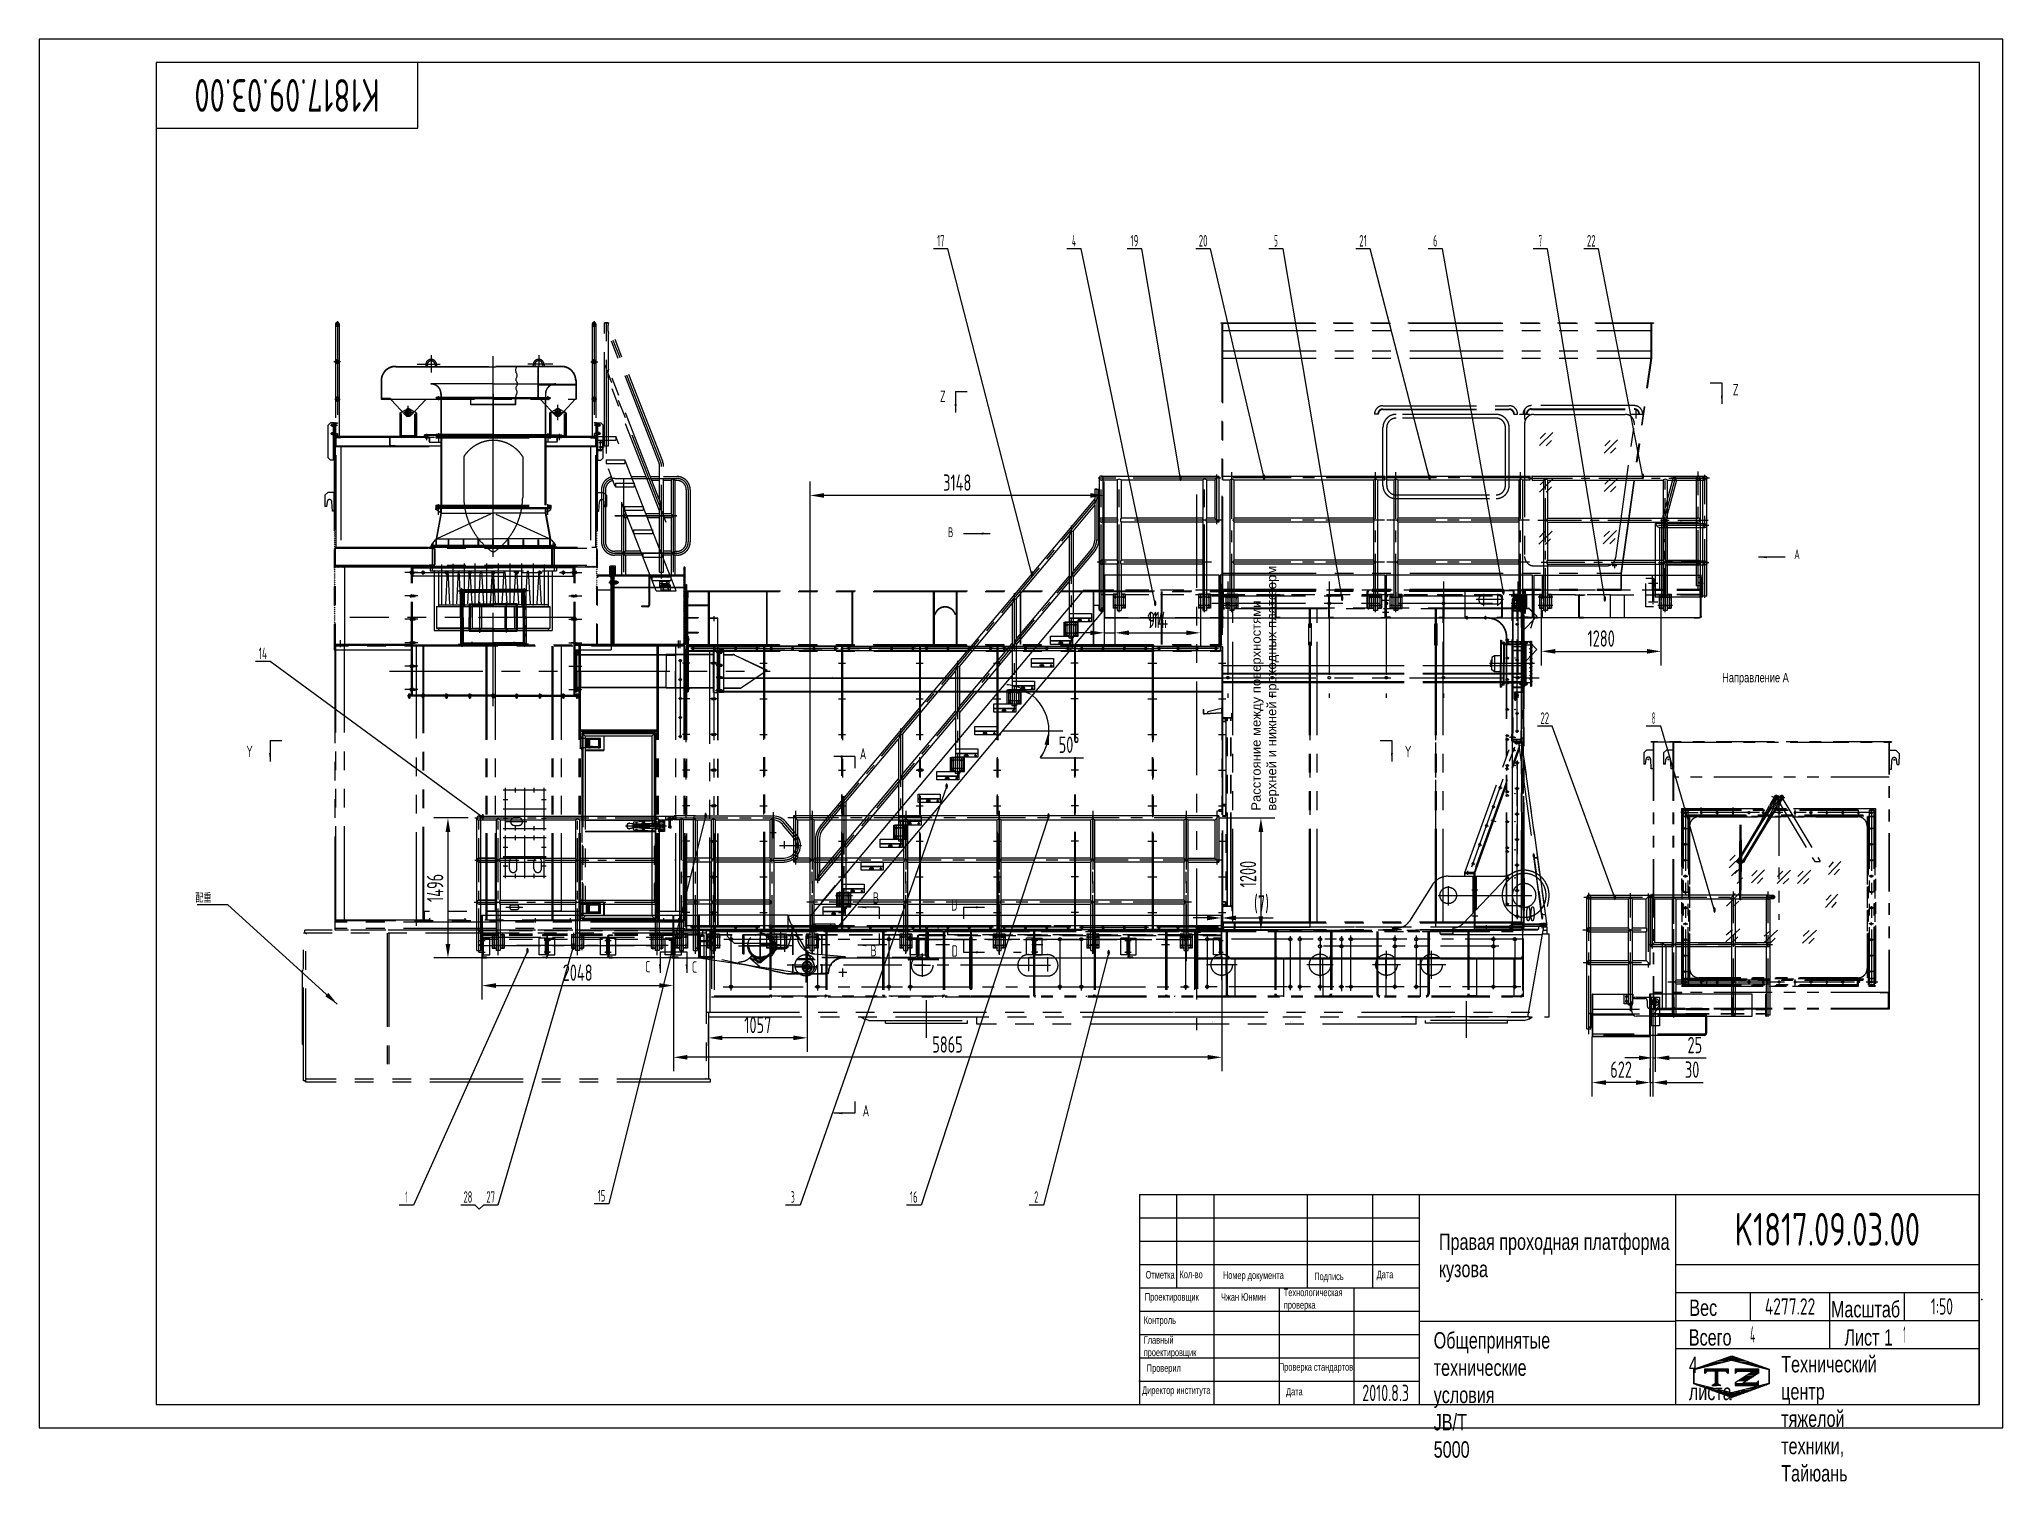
# Model space of a CAD drawing. Header units: millimetres. Extents: x 0 to 21000, y -574 to 14850.
import ezdxf
from ezdxf.enums import TextEntityAlignment as Align

# ---------------------------------------------------------------- set-up
doc = ezdxf.new("R2010")
doc.units = ezdxf.units.MM
doc.header["$LTSCALE"] = 500
for name, pattern in [('F', [0.75, 0.5, -0.25]), ('G', [2, 1.25, -0.25, 0.25, -0.25]), ('K', [2.5, 1.25, -0.25, 0.25, -0.25, 0.25, -0.25])]:
    doc.linetypes.add(name, pattern=pattern)
for name, color, linetype in [('01', 7, 'Continuous'), ('02', 1, 'Continuous'), ('04', 2, 'F'), ('05', 4, 'G'), ('07', 6, 'K'), ('08', 1, 'Continuous'), ('11', 3, 'Continuous'), ('THICK', 7, 'Continuous')]:
    doc.layers.add(name, color=color, linetype=linetype)
doc.styles.get("Standard").update_dxf_attribs({"font": 'isocp', "width": 0.707, "bigfont": 'intecad.shx'})
doc.dimstyles.new('INTE', dxfattribs={"dimscale": 50, "dimtxt": 3.5, "dimasz": 3, "dimexe": 3, "dimexo": 0, "dimgap": 1, "dimtad": 1, "dimdsep": 46, "dimtxsty": 'Standard', "dimcen": 0, "dimclrd": 1, "dimclre": 1, "dimclrt": 3, "dimaunit": 1, "dimadec": 0, "dimazin": 0, "dimtfac": 1, "dimtmove": 0, "dimatfit": 0, "dimfxl": 1, "dimarcsym": 0})
doc.dimstyles.new('INTE$2', dxfattribs={"dimscale": 50, "dimtxt": 3.5, "dimasz": 3, "dimexe": 3, "dimexo": 0, "dimgap": 1, "dimtad": 1, "dimtih": 1, "dimtoh": 1, "dimdsep": 46, "dimtxsty": 'Standard', "dimcen": 0, "dimclrd": 1, "dimclre": 1, "dimclrt": 3, "dimaunit": 1, "dimadec": 0, "dimazin": 0, "dimtfac": 1, "dimtmove": 0, "dimatfit": 0, "dimfxl": 1, "dimarcsym": 0})

msp = doc.modelspace()

# ---------------------------------------------------------------- texts
at = {"layer": '01', "insert": (12963.945, 6600.68), "char_height": 100, "attachment_point": 1, "rotation": 90}
msp.add_mtext('{\\fArial|b0|i0|c204|p34;\\W1;\\C3;Расстояние между поверхностями\\Pверхней и нижней проходных платформ}', dxfattribs=at)
at = {"layer": '01', "attachment_point": 1}
for s, insert, char_height in [('{\\fArial|b0|i0|c204|p34;\\C3;Направление А}', (17999.411, 8073.83), 100), ('{\\fArial|b0|i0|c204|p34;\\C3;Правая проходная платформа\\Pкузова}', (14969.566, 2079.455), 175), ('{\\fArial|b0|i0|c204|p34;Кол-во}', (12195.283, 1681.94), 80), ('{\\fArial|b0|i0|c204|p34;Дата}', (14304.265, 1681.94), 80), ('{\\fArial|b0|i0|c204|p34;Отметка}', (11832.928, 1677.872), 80), ('{\\fArial|b0|i0|c204|p34;Номер документа}', (12659.422, 1673.804), 80), ('{\\fArial|b0|i0|c204|p34;Технологическая\\Pпроверка}', (13310.857, 1489.851), 80), ('{\\fArial|b0|i0|c204|p34;Подпись}', (13636.556, 1661.6), 80), ('{\\fArial|b0|i0|c204|p34;Проектировщик}', (11824.786, 1441.935), 80), ('{\\fArial|b0|i0|c204|p34;\\C3;Чжан Юнмин}', (12639.077, 1441.037), 80), ('{\\fArial|b0|i0|c204|p34;Масштаб}', (19162.897, 1358.002), 175), ('{\\fArial|b0|i0|c204|p34;Контроль}', (11812.571, 1193.193), 80), ('{\\fArial|b0|i0|c204|p34;Лист 1}', (19306.21, 1056.28), 175), ('{\\fArial|b0|i0|c204|p34;Главный\\Pпроектировщик}', (11812.571, 981.663), 80), ('{\\fArial|b0|i0|c204|p34;Проверил}', (11845.143, 680.639), 80), ('{\\fArial|b0|i0|c204|p34;Проверка стандартов}', (13257.979, 692.546), 80), ('{\\fArial|b0|i0|c204|p34;Директор института}', (11796.298, 444.405), 80), ('{\\fArial|b0|i0|c204|p34;Дата}', (13335.273, 429.459), 80)]:
    msp.add_mtext(s, dxfattribs=dict(at, insert=insert, char_height=char_height))
at = {"layer": '01', "color": 3, "ltscale": 2, "insert": (1842.696, 5618.832), "char_height": 87.5, "attachment_point": 9}
msp.add_mtext('配重', dxfattribs=at)
at = {"layer": '01', "char_height": 175, "attachment_point": 1}
for s, insert, width in [('{\\fArial|b0|i0|c204|p34;Вес}', (17647.869, 1373.343), 10.23668), ('{\\fArial|b0|i0|c204|p34;Всего 4 листа}', (17642.75, 1056.28), 5.11838), ('{\\fArial|b0|i0|c204|p34;Общепринятые технические\\Pусловия \\fArial|b0|i0|c0|p34;JB/T 5000}', (14913.61, 1024.667), 5.11838), ('{\\fArial|b0|i0|c204|p34;Технический центр\\Pтяжелой техники, Тайюань}', (18630.589, 769.9), 10.23668)]:
    msp.add_mtext(s, dxfattribs=dict(at, insert=insert, width=width))
at = {"layer": '02', "ltscale": 2, "width": 0.605172}
for p, p2 in [((12191.925, 10125.875), (12221.925, 10125.875)), ((13084.543, 10135.645), (13114.543, 10135.645)), ((14855.252, 10131.646), (14885.252, 10131.646)), ((17136.877, 10144.325), (17166.877, 10144.325)), ((10602.064, 9101.202), (10632.064, 9101.202)), ((11919.888, 8787.551), (11949.888, 8787.551)), ((13919.782, 8842.316), (13949.782, 8842.316)), ((15643.866, 8908.258), (15673.866, 8908.258)), ((16728.954, 8836.159), (16758.954, 8836.159)), ((9689.779, 6831.431), (9719.779, 6831.431)), ((4728.969, 6503.842), (4758.969, 6503.842)), ((7112.299, 6516.226), (7142.299, 6516.226)), ((10779.064, 6511.798), (10809.064, 6511.798)), ((16835.755, 5643.76), (16865.755, 5643.76)), ((17901.964, 5508.232), (17931.964, 5508.232)), ((5206.065, 5072.645), (5236.065, 5072.645)), ((5700.301, 5130.327), (5730.301, 5130.327)), ((11422.367, 5051.647), (11452.367, 5051.647))]:
    msp.add_text('●', height=50, dxfattribs=at).set_placement(p, p2, align=Align.FIT)
at = {"layer": '11', "width": 0.694003}
msp.add_text('K1817.09.03.00', height=350, rotation=180, dxfattribs=at).set_placement((3640.948, 14425), (1659.052, 14425), align=Align.FIT)
at = {"layer": '11', "ltscale": 2}
for s, height, width, p, p2 in [('17', 123.7437, 0.606, (9602.24, 12633.525), (9680.978, 12633.525)), ('4', 123.744, 0.543846, (11045.084, 12633.525), (11088.828, 12633.525)), ('19', 123.7437, 0.612447, (11670.585, 12633.525), (11755.586, 12633.525)), ('20', 123.7437, 0.600864, (12401.295, 12633.525), (12494.295, 12633.525)), ('5', 123.744, 0.527686, (13207.143, 12633.525), (13245.761, 12633.525)), ('21', 123.7437, 0.623098, (14117.687, 12633.525), (14198.647, 12633.525)), ('6', 123.744, 0.600695, (14908.799, 12633.525), (14953.369, 12633.525)), ('7', 123.744, 0.514182, (16037.051, 12633.525), (16072.045, 12633.525)), ('22', 123.7437, 0.573679, (16552.938, 12633.525), (16645.938, 12633.525)), ('14', 123.7437, 0.614783, (2347.178, 8221.709), (2434.665, 8221.709)), ('22', 123.7437, 0.573679, (16055.287, 7528.933), (16148.287, 7528.933)), ('8', 123.744, 0.514182, (17247.88, 7528.933), (17282.875, 7528.933)), ('1', 123.744, 0.404, (3916.983, 2408.407), (3934.48, 2408.407)), ('28', 123.7437, 0.601243, (4538.367, 2408.407), (4631.367, 2408.407)), ('27', 123.7437, 0.601243, (4781.755, 2408.407), (4874.755, 2408.407)), ('15', 123.7437, 0.609833, (5972.472, 2421.713), (6054.833, 2421.713)), ('3', 123.744, 0.527686, (8040.708, 2408.407), (8079.327, 2408.407)), ('16', 123.7437, 0.610556, (9311.714, 2408.407), (9394.792, 2408.407)), ('2', 123.744, 0.562593, (10642.502, 2408.407), (10684.973, 2408.407))]:
    msp.add_text(s, height=height, dxfattribs=dict(at, width=width)).set_placement(p, p2, align=Align.FIT)
at = {"layer": '11', "ltscale": 2, "width": 0.707}
for s, height, p in [('Z', 122.5, (18113.514, 11005.556)), ('Z', 122.5, (9633.145, 10934.471)), ('B', 105, (9719.513, 9494.773)), ('A', 105, (18769.865, 9258.714)), ('Y', 122.5, (2214.316, 7137.56)), ('A', 122.5, (8776.077, 7112.281)), ('Y', 122.5, (14605.319, 7135.867)), ('B', 122.5, (8916.133, 5569.56)), ('D', 122.5, (9752.524, 5495.236)), ('B', 122.5, (8890.76, 5005.612)), ('D', 122.5, (9758.559, 5003.087)), ('C', 122.5, (6479.975, 4835.47)), ('C', 122.5, (6979.813, 4831.11)), ('A', 122.5, (8806.775, 3294.446))]:
    msp.add_text(s, height=height, dxfattribs=at).set_placement(p, align=Align.BOTTOM_LEFT)
at = {"layer": '11'}
for s, height, width, p, p2 in [('K1817.09.03.00', 350, 0.694003, (18134.052, 1950), (20115.948, 1950)), ('4277.22', 175, 0.683486, (18455.276, 1212.5), (18994.724, 1212.5)), ('1:50', 175, 0.655288, (20232.413, 1212.5), (20467.587, 1212.5)), ('4', 175, 0.480131, (18297.693, 912.5), (18352.307, 912.5)), ('1', 175, 0.404, (19937.627, 912.5), (19962.373, 912.5)), ('2010.8.3', 175, 0.636133, (14150, 287.5), (14650, 287.5))]:
    msp.add_text(s, height=height, dxfattribs=dict(at, width=width)).set_placement(p, p2, align=Align.FIT)

# ---------------------------------------------------------------- blocks, each defined once
blk = doc.blocks.new('adf456adf')
at = {"layer": '07', "color": 6, "linetype": 'K'}
for p, q in [((39967, 3987), (39967, 3276)), ((39967, 3987), (42745, 3987)), ((39967, 3975), (42745, 3975)), ((39996, 3975), (39996, 3276)), ((40101, 3892), (40324, 3892)), ((40136, 3975), (40136, 3924)), ((40136, 3924), (40212, 3848)), ((40177, 3946), (40177, 3342)), ((40212, 3848), (40593, 3848)), ((40324, 3892), (41980, 3892)), ((40486, 3835), (40695, 3835)), ((40593, 3975), (40593, 3298)), ((40605, 3975), (40605, 3298)), ((40977, 3928), (40977, 3430)), ((41104, 3946), (41104, 3342)), ((41155, 3835), (41234, 3835)), ((41190, 3975), (41190, 3298)), ((41202, 3975), (41202, 3298)), ((41768, 3835), (41844, 3835)), ((41799, 3975), (41799, 3298)), ((41811, 3975), (41811, 3298)), ((41866, 3946), (41866, 3342)), ((42042, 3892), (42140, 3892)), ((42095, 3946), (42095, 3342)), ((42140, 3892), (43973, 3892)), ((42260, 3975), (42260, 3721)), ((42269, 3975), (42269, 3717)), ((42275, 3975), (42275, 3714)), ((42285, 3975), (42285, 3709)), ((42369, 3835), (42513, 3835)), ((42447, 3975), (42447, 3298)), ((42459, 3975), (42459, 3298)), ((42730, 3910), (42755, 3910)), ((42730, 3416), (42730, 3910)), ((42739, 3975), (42739, 3276)), ((42745, 3987), (45149, 3987)), ((42745, 3975), (42745, 3276)), ((42745, 3975), (45149, 3975)), ((42755, 3416), (42755, 3910)), ((43394, 3835), (43512, 3835)), ((43412, 3975), (43412, 3727)), ((43424, 3975), (43424, 3727)), ((43695, 3907), (43695, 3350)), ((43924, 3907), (43924, 3345)), ((43973, 3892), (45104, 3892)), ((44019, 3835), (44111, 3835)), ((44060, 3975), (44060, 3298)), ((44072, 3975), (44072, 3298)), ((44781, 3835), (44867, 3835)), ((44825, 3975), (44825, 3298)), ((44837, 3975), (44837, 3298)), ((45041, 3350), (45041, 3918)), ((45130, 3975), (45130, 3965)), ((45168, 3975), (45130, 3975)), ((45168, 3965), (45130, 3965)), ((45136, 3975), (45136, 3276)), ((45149, 3987), (45149, 3276)), ((45155, 3987), (48654, 3987)), ((45155, 3987), (45155, 3682)), ((45168, 3987), (45168, 3276)), ((45168, 3975), (48654, 3975)), ((45194, 3965), (45168, 3965)), ((45194, 3975), (45194, 3965)), ((48654, 3892), (45216, 3892)), ((45270, 3924), (45270, 3408)), ((45426, 3455), (45426, 3783)), ((45472, 3975), (45472, 3724)), ((45484, 3975), (45484, 3718)), ((45993, 3975), (45993, 3307)), ((46005, 3975), (46005, 3307)), ((46159, 3924), (46159, 3346)), ((46261, 3924), (46261, 3343)), ((48389, 3816), (46421, 3816)), ((46477, 3924), (46477, 3854)), ((46477, 3854), (46477, 3342)), ((46590, 3975), (46590, 3307)), ((46602, 3975), (46602, 3307)), ((46706, 3925), (46706, 3338)), ((46808, 3340), (46808, 3931)), ((47085, 3975), (47085, 3670)), ((47097, 3975), (47097, 3689)), ((47277, 3933), (47277, 3405)), ((47506, 3930), (47506, 3409)), ((47631, 3975), (47631, 3727)), ((47643, 3975), (47643, 3730)), ((48057, 3975), (48057, 3307)), ((48069, 3975), (48069, 3307)), ((48331, 3922), (48331, 3409)), ((48560, 3915), (48560, 3409)), ((48648, 3975), (48642, 3975)), ((48642, 3969), (48642, 3975)), ((48642, 3969), (48642, 3307)), ((48648, 3975), (48654, 3975)), ((48654, 3276), (48654, 3987)), ((41023, 3613), (40778, 3613)), ((41076, 3670), (40878, 3670)), ((41068, 3682), (40886, 3682)), ((43256, 3613), (41023, 3613)), ((42131, 3682), (42074, 3682)), ((42123, 3670), (42074, 3670)), ((42321, 3670), (42123, 3670)), ((42313, 3682), (42131, 3682)), ((42152, 3613), (42312, 3613)), ((42222, 3739), (42222, 3488)), ((42260, 3721), (42260, 3682)), ((42269, 3717), (42269, 3682)), ((42275, 3714), (42275, 3682)), ((42285, 3709), (42285, 3682)), ((42394, 3682), (42313, 3682)), ((42394, 3670), (42321, 3670)), ((43256, 3613), (43594, 3613)), ((43358, 3727), (43561, 3727)), ((43358, 3700), (43358, 3550)), ((43412, 3727), (43412, 3499)), ((43424, 3727), (43424, 3499)), ((43561, 3700), (43561, 3546)), ((45168, 3694), (45155, 3694)), ((45155, 3682), (45168, 3682)), ((45168, 3694), (45339, 3694)), ((45168, 3682), (45330, 3682)), ((45590, 3619), (45262, 3619)), ((45472, 3682), (45330, 3682)), ((45339, 3694), (45472, 3694)), ((45472, 3724), (45472, 3682)), ((45472, 3515), (45472, 3682)), ((45484, 3682), (45484, 3718)), ((45484, 3521), (45484, 3682)), ((45513, 3694), (45503, 3694)), ((45522, 3682), (45503, 3682)), ((45513, 3694), (45993, 3694)), ((45522, 3682), (45993, 3682)), ((45567, 3694), (45567, 3276)), ((46024, 3694), (46390, 3694)), ((46024, 3682), (46381, 3682)), ((46088, 3694), (46088, 3276)), ((46618, 3619), (46336, 3619)), ((46381, 3682), (46507, 3682)), ((46390, 3694), (46564, 3694)), ((46477, 3478), (46477, 3760)), ((46507, 3509), (46507, 3694)), ((46507, 3682), (46571, 3682)), ((46564, 3694), (46571, 3694)), ((46602, 3694), (47085, 3694)), ((46602, 3682), (47085, 3682)), ((47337, 3619), (47039, 3619)), ((47085, 3569), (47085, 3670)), ((47097, 3550), (47097, 3689)), ((47116, 3694), (47275, 3694)), ((47116, 3682), (47180, 3682)), ((47180, 3505), (47180, 3694)), ((47180, 3682), (47284, 3682)), ((47188, 3471), (47188, 3768)), ((47275, 3694), (47584, 3694)), ((47284, 3682), (47575, 3682)), ((47821, 3619), (47521, 3619)), ((47548, 3694), (47548, 3276)), ((47575, 3682), (47612, 3682)), ((47584, 3694), (47612, 3694)), ((47631, 3512), (47631, 3727)), ((47643, 3508), (47643, 3730)), ((47758, 3694), (47643, 3694)), ((47767, 3682), (47643, 3682)), ((47671, 3469), (47671, 3769)), ((47758, 3694), (48057, 3694)), ((47767, 3682), (48057, 3682)), ((48088, 3694), (48623, 3694)), ((48088, 3682), (48623, 3682)), ((48152, 3694), (48152, 3276)), ((48553, 3276), (48553, 3694)), ((40092, 3384), (40324, 3384)), ((40324, 3384), (42011, 3384)), ((42067, 3384), (42117, 3384)), ((42117, 3384), (43985, 3384)), ((42730, 3364), (42730, 3416)), ((42730, 3364), (42755, 3364)), ((42755, 3364), (42755, 3416)), ((43358, 3499), (43561, 3499)), ((43412, 3499), (43412, 3298)), ((43424, 3499), (43424, 3298)), ((43985, 3384), (45077, 3384)), ((48626, 3384), (45210, 3384)), ((45270, 3359), (45270, 3408)), ((45472, 3515), (45472, 3307)), ((45484, 3521), (45484, 3307)), ((46183, 3384), (46134, 3384)), ((46159, 3359), (46159, 3408)), ((46281, 3384), (46240, 3384)), ((46261, 3363), (46261, 3404)), ((46502, 3384), (46452, 3384)), ((46477, 3359), (46477, 3409)), ((46507, 3509), (46507, 3276)), ((46731, 3384), (46680, 3384)), ((46706, 3359), (46706, 3409)), ((46833, 3384), (46783, 3384)), ((46808, 3359), (46808, 3409)), ((47085, 3569), (47085, 3307)), ((47097, 3550), (47097, 3307)), ((47180, 3505), (47180, 3276)), ((47302, 3384), (47252, 3384)), ((47277, 3359), (47277, 3409)), ((47531, 3384), (47480, 3384)), ((47506, 3359), (47506, 3409)), ((47631, 3512), (47631, 3307)), ((47643, 3508), (47643, 3307)), ((48356, 3384), (48306, 3384)), ((48331, 3359), (48331, 3409)), ((48585, 3384), (48535, 3384)), ((48560, 3359), (48560, 3409)), ((39967, 3276), (42745, 3276)), ((39996, 3288), (40595, 3288)), ((40615, 3288), (42739, 3288)), ((40688, 3288), (40688, 3276)), ((41107, 3288), (41107, 3276)), ((41894, 3288), (41894, 3276)), ((42364, 3288), (42364, 3276)), ((42745, 3288), (45136, 3288)), ((42745, 3276), (45149, 3276)), ((43507, 3288), (43507, 3276)), ((43977, 3288), (43977, 3276)), ((44920, 3288), (44920, 3276)), ((45168, 3288), (48654, 3288)), ((45168, 3276), (48654, 3276)), ((45503, 3288), (45567, 3288)), ((46024, 3288), (46088, 3288)), ((46507, 3288), (46571, 3288)), ((48152, 3288), (48088, 3288)), ((48553, 3288), (48623, 3288)), ((48623, 3276), (48553, 3276))]:
    blk.add_line(p, q, dxfattribs=at)
for points in [[(42074, 3670), (42074, 3670), (42074, 3671), (42074, 3671), (42074, 3671), (42074, 3672), (42074, 3672), (42073, 3672), (42073, 3673), (42073, 3673), (42073, 3673), (42073, 3673), (42074, 3673), (42074, 3674), (42074, 3674), (42074, 3674), (42074, 3674), (42074, 3674), (42074, 3675), (42074, 3675), (42074, 3675), (42073, 3675), (42073, 3675), (42073, 3676), (42073, 3676), (42073, 3676), (42073, 3676), (42073, 3676), (42074, 3676), (42074, 3677), (42074, 3677), (42074, 3677), (42074, 3677), (42074, 3677), (42074, 3678), (42074, 3678), (42074, 3678), (42073, 3678), (42073, 3678), (42073, 3679), (42073, 3679), (42073, 3679), (42074, 3679), (42074, 3680), (42074, 3680), (42074, 3680), (42074, 3681), (42074, 3681), (42074, 3682)], [(42394, 3670), (42395, 3670), (42395, 3671), (42395, 3671), (42395, 3671), (42395, 3672), (42394, 3672), (42394, 3672), (42394, 3673), (42394, 3673), (42394, 3673), (42394, 3673), (42394, 3673), (42395, 3674), (42395, 3674), (42395, 3674), (42395, 3674), (42395, 3674), (42395, 3675), (42395, 3675), (42394, 3675), (42394, 3675), (42394, 3675), (42394, 3676), (42394, 3676), (42394, 3676), (42394, 3676), (42394, 3676), (42394, 3676), (42395, 3677), (42395, 3677), (42395, 3677), (42395, 3677), (42395, 3677), (42395, 3678), (42395, 3678), (42394, 3678), (42394, 3678), (42394, 3678), (42394, 3679), (42394, 3679), (42394, 3679), (42394, 3679), (42395, 3680), (42395, 3680), (42395, 3680), (42395, 3681), (42395, 3681), (42394, 3682)]]:
    blk.add_lwpolyline(points, dxfattribs=at)
for centre, radius in [((40177, 3892), 16), ((41104, 3892), 16), ((41866, 3892), 16), ((42095, 3892), 16), ((43695, 3892), 16), ((43924, 3892), 16), ((45041, 3892), 16), ((45270, 3892), 16), ((46159, 3892), 16), ((46261, 3892), 16), ((46477, 3892), 16), ((46477, 3816), 16), ((46706, 3892), 16), ((46706, 3816), 16), ((46808, 3892), 16), ((47277, 3892), 16), ((47277, 3816), 16), ((47506, 3892), 16), ((47506, 3816), 16), ((48331, 3892), 16), ((48331, 3816), 16), ((48560, 3892), 16), ((40977, 3613), 114), ((42222, 3613), 114), ((45426, 3619), 114), ((46477, 3619), 114), ((47188, 3619), 114), ((47671, 3619), 114), ((40177, 3384), 16), ((41104, 3384), 16), ((41866, 3384), 16), ((42095, 3384), 16), ((43695, 3384), 16), ((43924, 3384), 16), ((45041, 3384), 16), ((45270, 3384), 14.8), ((46159, 3384), 14.8), ((46261, 3384), 14.8), ((46477, 3384), 14.8), ((46706, 3384), 14.8), ((46808, 3384), 14.8), ((47277, 3384), 14.8), ((47506, 3384), 14.8), ((48331, 3384), 14.8), ((48560, 3384), 14.8)]:
    blk.add_circle(centre, radius, dxfattribs=at)
for centre, radius, start, end in [((43358, 3613), 114, 90, 270), ((43561, 3613), 114, 270, 90), ((45503, 3713), 31, 180, 270), ((45503, 3713), 19, 180, 270), ((46024, 3713), 31, 180, 270), ((46024, 3713), 19, 180, 270), ((46571, 3713), 31, 270, 0), ((46571, 3713), 19, 270, 0), ((47116, 3713), 31, 180, 270), ((47116, 3713), 19, 180, 270), ((47612, 3713), 31, 270, 0), ((47612, 3713), 19, 270, 0), ((48088, 3713), 31, 180, 270), ((48088, 3713), 19, 180, 270), ((48623, 3713), 19, 270, 0), ((48623, 3713), 31, 270, 323.7507), ((48623, 3713), 31, 323.7507, 0), ((40615, 3298), 22, 180, 270), ((40615, 3298), 10, 180, 270), ((41180, 3298), 10, 270, 0), ((41180, 3298), 22, 270, 0), ((41821, 3298), 22, 180, 270), ((41821, 3298), 10, 180, 270), ((42437, 3298), 10, 270, 0), ((42437, 3298), 22, 270, 0), ((43434, 3298), 22, 180, 270), ((43434, 3298), 10, 180, 270), ((44050, 3298), 22, 270, 0), ((44050, 3298), 10, 270, 0), ((44847, 3298), 22, 180, 270), ((44847, 3298), 10, 180, 270), ((45503, 3307), 31, 180, 270), ((45503, 3307), 19, 180, 270), ((46024, 3307), 31, 180, 270), ((46024, 3307), 19, 180, 270), ((46571, 3307), 31, 270, 0), ((46571, 3307), 19, 270, 0), ((47116, 3307), 31, 180, 270), ((47116, 3307), 19, 180, 270), ((47612, 3307), 31, 270, 0), ((47612, 3307), 19, 270, 0), ((48088, 3307), 31, 180, 270), ((48088, 3307), 19, 180, 270), ((48623, 3307), 19, 270, 0), ((48623, 3307), 31, 270, 323.7507), ((48623, 3307), 31, 323.7507, 0)]:
    blk.add_arc(centre, radius, start, end, dxfattribs=at)
blk = doc.blocks.new('A$C3BD31D53')
for p, q in [((37, 246), (0, 246)), ((37, 246), (0, 246)), ((0, 246), (0, 240)), ((0, 240), (37, 240)), ((45, 232), (45, 14)), ((51, 232), (51, 14)), ((0, 6), (37, 6)), ((0, 0), (0, 6)), ((37, 0), (0, 0))]:
    blk.add_line(p, q)
for centre, radius, start, end in [((37, 232), 14, 0, 90), ((37, 232), 8, 0, 90), ((37, 14), 8, 270, 0), ((37, 14), 14, 270, 0)]:
    blk.add_arc(centre, radius, start, end)
at = {"layer": '04', "color": 2, "linetype": 'F'}
for p, q in [((51, 198), (45, 198)), ((51, 177), (45, 177)), ((51, 71), (45, 71)), ((51, 50), (45, 50))]:
    blk.add_line(p, q, dxfattribs=at)
at = {"layer": '05', "color": 4, "linetype": 'G'}
for p, q in [((85, 187), (17, 187)), ((85, 60), (17, 60))]:
    blk.add_line(p, q, dxfattribs=at)
blk = doc.blocks.new('addfqerasdfda')
blk.add_line((7091, 2520), (7091, 2698))
for centre in [(5179, 2708), (5268, 2708), (6029, 2708), (6118, 2708), (6879, 2708)]:
    blk.add_circle(centre, 8)
at = {"layer": '01'}
for p, q in [((5049, 2782), (5049, 2943)), ((5049, 2943), (5055, 2943)), ((7091, 2782), (7097, 2782))]:
    blk.add_line(p, q, dxfattribs=at)
at = {"layer": '01', "color": 7, "linetype": 'Continuous'}
for p, q in [((5055, 2486), (5055, 2943)), ((5055, 2943), (7091, 2943)), ((7091, 2943), (7091, 2486)), ((7091, 2943), (7091, 2500)), ((5049, 2782), (5049, 2500)), ((5055, 2791), (5055, 2500)), ((7097, 2782), (7097, 2500)), ((7091, 2486), (5055, 2486))]:
    blk.add_line(p, q, dxfattribs=at)
for centre in [(5179, 2619), (5268, 2619), (6029, 2619), (6118, 2619), (6879, 2619), (6968, 2708), (6968, 2619)]:
    blk.add_circle(centre, 8, dxfattribs=at)
for centre, start, end in [((5063, 2500), 180, 235.1501), ((7083, 2500), 304.8499, 0)]:
    blk.add_arc(centre, 14, start, end, dxfattribs=at)
at = {"layer": '04', "color": 2, "linetype": 'F'}
for p, q in [((7091, 2782), (5055, 2782)), ((7091, 2774), (5055, 2774)), ((7091, 2740), (5055, 2740)), ((7091, 2732), (5055, 2732)), ((5049, 2683), (5055, 2683)), ((5049, 2662), (5055, 2662)), ((5049, 2556), (5055, 2556)), ((5049, 2535), (5055, 2535)), ((7091, 2726), (5055, 2726)), ((5055, 2698), (5135, 2698)), ((7091, 2682), (5055, 2682)), ((5067, 2520), (5067, 2698)), ((5135, 2520), (5135, 2698)), ((5663, 2520), (5663, 2698)), ((5743, 2698), (5663, 2698)), ((5731, 2520), (5731, 2698)), ((5743, 2520), (5743, 2698)), ((5749, 2520), (5749, 2698)), ((5749, 2698), (5829, 2698)), ((5761, 2520), (5761, 2698)), ((5829, 2520), (5829, 2698)), ((6317, 2520), (6317, 2698)), ((6397, 2698), (6317, 2698)), ((6385, 2520), (6385, 2698)), ((6397, 2520), (6397, 2698)), ((6403, 2520), (6403, 2698)), ((6403, 2698), (6483, 2698)), ((6415, 2520), (6415, 2698)), ((6483, 2520), (6483, 2698)), ((7011, 2520), (7011, 2698)), ((7091, 2698), (7011, 2698)), ((7079, 2520), (7079, 2698)), ((7097, 2683), (7091, 2683)), ((7097, 2662), (7091, 2662)), ((7097, 2556), (7091, 2556)), ((7097, 2535), (7091, 2535)), ((5055, 2520), (5135, 2520)), ((5100, 2492), (5063, 2492)), ((5063, 2486), (5100, 2486)), ((5100, 2486), (5100, 2492)), ((5743, 2520), (5663, 2520)), ((5749, 2520), (5829, 2520)), ((6397, 2520), (6317, 2520)), ((6403, 2520), (6483, 2520)), ((7091, 2520), (7011, 2520)), ((7046, 2492), (7083, 2492)), ((7046, 2492), (7046, 2486)), ((7083, 2486), (7046, 2486))]:
    blk.add_line(p, q, dxfattribs=at)
for centre, radius, start, end in [((5063, 2500), 8, 180, 270), ((5063, 2500), 14, 235.1501, 270), ((7083, 2500), 8, 270, 0), ((7083, 2500), 14, 270, 304.8499)]:
    blk.add_arc(centre, radius, start, end, dxfattribs=at)
at = {"layer": '05', "color": 4, "linetype": 'G'}
for p, q in [((5179, 2751), (5179, 2584)), ((5223, 2516), (5223, 2839)), ((5268, 2752), (5268, 2586)), ((6029, 2754), (6029, 2571)), ((6073, 2516), (6073, 2839)), ((6118, 2753), (6118, 2567)), ((6879, 2755), (6879, 2575)), ((6923, 2516), (6923, 2839)), ((6968, 2755), (6968, 2575)), ((5015, 2673), (5084, 2673)), ((5015, 2546), (5084, 2546)), ((5055, 2708), (7043, 2708)), ((7043, 2619), (5055, 2619)), ((5055, 2619), (7043, 2619)), ((5766, 2673), (5717, 2673)), ((5766, 2546), (5717, 2546)), ((5727, 2673), (5775, 2673)), ((5727, 2546), (5775, 2546)), ((6420, 2673), (6371, 2673)), ((6420, 2546), (6371, 2546)), ((6381, 2673), (6429, 2673)), ((6381, 2546), (6429, 2546)), ((7118, 2673), (7049, 2673)), ((7118, 2546), (7049, 2546)), ((7114, 2673), (7065, 2673)), ((7114, 2546), (7065, 2546))]:
    blk.add_line(p, q, dxfattribs=at)
at = {"layer": '04', "color": 2, "linetype": 'F'}
blk.add_blockref('A$C3BD31D53', (5698, 2486), dxfattribs=at)
at = {"layer": '04', "color": 2, "linetype": 'F', "xscale": -1}
blk.add_blockref('A$C3BD31D53', (6448, 2486), dxfattribs=at)
blk = doc.blocks.new('A$C469A66F5')
for p, q in [((0, 0), (0, 457)), ((6, 457), (0, 457)), ((6, 0), (6, 457)), ((6, 0), (0, 0))]:
    blk.add_line(p, q)
blk = doc.blocks.new('ewqr789ad13')
for p, q in [((9918, 10624), (9918, 11081)), ((11138, 11081), (9918, 11081)), ((11138, 10624), (11138, 11081)), ((11138, 10624), (11138, 10921)), ((11144, 10624), (11144, 10920)), ((9918, 10624), (11138, 10624)), ((11138, 10624), (11144, 10624))]:
    blk.add_line(p, q)
for centre in [(10026, 10846), (10026, 10757), (10115, 10846), (10115, 10757), (10940, 10846), (10940, 10757), (11029, 10846), (11029, 10757)]:
    blk.add_circle(centre, 8)
at = {"layer": '01'}
blk.add_line((11138, 10920), (11144, 10920), dxfattribs=at)
at = {"layer": '04', "color": 2, "linetype": 'F'}
for p, q in [((11138, 10920), (9918, 10920)), ((11138, 10870), (9918, 10870)), ((9918, 10630), (11138, 10630))]:
    blk.add_line(p, q, dxfattribs=at)
at = {"layer": '05'}
for p, q in [((10041, 10846), (10011, 10846)), ((10041, 10757), (10011, 10757)), ((10026, 10861), (10026, 10831)), ((10026, 10772), (10026, 10742)), ((10130, 10846), (10100, 10846)), ((10130, 10757), (10100, 10757)), ((10115, 10861), (10115, 10831)), ((10115, 10772), (10115, 10742)), ((10955, 10846), (10925, 10846)), ((10955, 10757), (10925, 10757)), ((10940, 10861), (10940, 10831)), ((10940, 10772), (10940, 10742)), ((11044, 10846), (11014, 10846)), ((11044, 10757), (11014, 10757)), ((11029, 10861), (11029, 10831)), ((11029, 10772), (11029, 10742))]:
    blk.add_line(p, q, dxfattribs=at)
blk.add_blockref('A$C469A66F5', (9912, 10624))
blk = doc.blocks.new('A$C66266150')
for p, q in [((0, 232), (0, 14)), ((6, 232), (6, 14)), ((14, 246), (51, 246)), ((51, 240), (14, 240)), ((51, 246), (51, 240)), ((51, 6), (14, 6)), ((14, 0), (51, 0)), ((51, 0), (51, 6))]:
    blk.add_line(p, q)
for centre, radius, start, end in [((14, 232), 14, 90, 180), ((14, 232), 8, 90, 180), ((14, 14), 14, 180, 270), ((14, 14), 8, 180, 270)]:
    blk.add_arc(centre, radius, start, end)
blk = doc.blocks.new('qwe1d02da')
for p, q in [((16559, 12993), (16559, 12711)), ((16565, 12993), (16565, 12711)), ((18330, 12993), (18330, 12711)), ((18336, 12993), (18336, 12711))]:
    blk.add_line(p, q)
for centre, radius, start, end in [((16573, 12711), 14, 180, 237.6076), ((16573, 12711), 8, 180, 200.3641), ((18322, 12711), 14, 302.3924, 0), ((18322, 12711), 8, 339.6359, 0)]:
    blk.add_arc(centre, radius, start, end)
at = {"layer": '01'}
for p, q in [((18330, 13154), (16566, 13154)), ((16566, 13154), (16566, 12697)), ((18330, 12697), (18330, 13154)), ((16565, 12993), (16559, 12993)), ((18330, 12993), (18336, 12993)), ((16566, 12697), (18330, 12697))]:
    blk.add_line(p, q, dxfattribs=at)
for centre in [(16647, 12919), (16647, 12830), (16736, 12919), (16736, 12830), (18184, 12919), (18184, 12830), (18273, 12919), (18273, 12830)]:
    blk.add_circle(centre, 8, dxfattribs=at)
at = {"layer": '04', "color": 2, "linetype": 'F'}
for p, q in [((16559, 12895), (16565, 12895)), ((16559, 12874), (16565, 12874)), ((18330, 12993), (16566, 12993)), ((18330, 12943), (16566, 12943)), ((17117, 12943), (17249, 12943)), ((18336, 12895), (18330, 12895)), ((18336, 12874), (18330, 12874)), ((16559, 12768), (16565, 12768)), ((16559, 12747), (16565, 12747)), ((16610, 12703), (16573, 12703)), ((16573, 12697), (16610, 12697)), ((16610, 12697), (16610, 12703)), ((18285, 12697), (18285, 12703)), ((18285, 12703), (18322, 12703)), ((18322, 12697), (18285, 12697)), ((18336, 12768), (18330, 12768)), ((18336, 12747), (18330, 12747))]:
    blk.add_line(p, q, dxfattribs=at)
for centre, radius, start, end in [((16573, 12711), 8, 200.3641, 270), ((16573, 12711), 14, 237.6076, 270), ((18322, 12711), 8, 270, 339.6359), ((18322, 12711), 14, 270, 302.3924)]:
    blk.add_arc(centre, radius, start, end, dxfattribs=at)
at = {"layer": '05', "color": 4, "linetype": 'G'}
for p, q in [((16549, 12884), (16594, 12884)), ((18370, 12884), (18302, 12884)), ((16549, 12757), (16594, 12757)), ((18370, 12757), (18302, 12757))]:
    blk.add_line(p, q, dxfattribs=at)
at = {"layer": '05'}
for p, q in [((16668, 12919), (16602, 12919)), ((16668, 12830), (16602, 12830)), ((16647, 12940), (16647, 12899)), ((16647, 12851), (16647, 12810)), ((16757, 12919), (16715, 12919)), ((16757, 12830), (16715, 12830)), ((16736, 12940), (16736, 12899)), ((16736, 12851), (16736, 12810)), ((18205, 12919), (18163, 12919)), ((18205, 12830), (18163, 12830)), ((18184, 12940), (18184, 12899)), ((18184, 12851), (18184, 12810)), ((18294, 12919), (18252, 12919)), ((18294, 12830), (18252, 12830)), ((18273, 12940), (18273, 12899)), ((18273, 12851), (18273, 12810))]:
    blk.add_line(p, q, dxfattribs=at)
at = {"layer": '04', "color": 2, "linetype": 'F'}
for p in [(17155, 12697), (17726, 12697)]:
    blk.add_blockref('A$C66266150', p, dxfattribs=at)
blk = doc.blocks.new('A$C24B04A2D')
at = {"layer": '04', "color": 2, "linetype": 'F'}
for p, q in [((0, 80), (305, 80)), ((0, 0), (0, 80)), ((0, 70), (305, 70)), ((305, 0), (0, 0)), ((34, 70), (34, 80)), ((67, 70), (67, 80)), ((237, 70), (237, 80)), ((270, 70), (270, 80)), ((305, 80), (305, 0))]:
    blk.add_line(p, q, dxfattribs=at)
at = {"layer": '05', "color": 4, "linetype": 'G'}
for p, q in [((51, 27), (51, 127)), ((254, 127), (254, 27))]:
    blk.add_line(p, q, dxfattribs=at)
blk = doc.blocks.new('A$C26CE4B0D')
at = {"layer": '01'}
for p, q in [((0, 16), (0, 457)), ((0, 457), (6, 457)), ((6, 16), (6, 457)), ((6, 411), (0, 411)), ((6, 305), (0, 305))]:
    blk.add_line(p, q, dxfattribs=at)
at = {"layer": '01', "color": 7, "linetype": 'Continuous'}
for p, q in [((76, 6), (16, 6)), ((76, 0), (16, 0)), ((76, 0), (76, 6))]:
    blk.add_line(p, q, dxfattribs=at)
at = {"layer": '01'}
for radius in [16, 10]:
    blk.add_arc((16, 16), radius, 180, 270, dxfattribs=at)
blk = doc.blocks.new('A$C767C39D7')
at = {"layer": '01'}
for p, q in [((11, 203), (11, 0)), ((11, 203), (23, 203)), ((23, 203), (23, 0)), ((23, 0), (11, 0))]:
    blk.add_line(p, q, dxfattribs=at)
at = {"layer": '04', "color": 2, "linetype": 'F'}
for p, q in [((11, 168), (23, 168)), ((11, 135), (23, 135)), ((11, 127), (23, 127))]:
    blk.add_line(p, q, dxfattribs=at)
at = {"layer": '05', "color": 4, "linetype": 'G'}
blk.add_line((0, 152), (35, 152), dxfattribs=at)
blk = doc.blocks.new('789456qe1wr23sa1fqwer')
at = {"layer": '01'}
for p, q in [((16628, 13711), (18413, 13711)), ((16628, 13711), (16628, 13254)), ((18413, 13711), (18413, 13254)), ((16622, 13559), (16622, 13268)), ((16628, 13559), (16622, 13559)), ((18413, 13254), (16628, 13254)), ((16636, 13254), (16673, 13254))]:
    blk.add_line(p, q, dxfattribs=at)
for centre in [(16710, 13476), (16799, 13476), (17990, 13476), (18079, 13476), (16710, 13387), (16799, 13387), (17990, 13387), (18079, 13387)]:
    blk.add_circle(centre, 8, dxfattribs=at)
blk.add_arc((16636, 13268), 14, 180, 234.8329, dxfattribs=at)
at = {"layer": '04', "color": 2, "linetype": 'F'}
for p, q in [((16718, 13711), (16718, 13254)), ((17899, 13559), (17899, 13711)), ((18413, 13550), (16628, 13550)), ((17449, 13500), (16628, 13500)), ((17067, 13500), (17178, 13500)), ((17109, 13486), (17109, 13268)), ((17115, 13486), (17115, 13268)), ((17123, 13500), (17160, 13500)), ((17160, 13494), (17123, 13494)), ((17160, 13500), (17160, 13494)), ((17449, 13254), (17449, 13500)), ((17449, 13500), (18413, 13500)), ((17598, 13254), (17598, 13500)), ((18413, 13559), (17899, 13559)), ((16673, 13260), (16636, 13260)), ((16673, 13254), (16673, 13260)), ((16673, 13260), (16673, 13254)), ((17160, 13260), (17123, 13260)), ((17123, 13254), (17160, 13254)), ((17160, 13254), (17160, 13260))]:
    blk.add_line(p, q, dxfattribs=at)
for centre, radius, start, end in [((17123, 13486), 14, 90, 180), ((17123, 13486), 8, 90, 180), ((16636, 13268), 8, 180, 270), ((16636, 13268), 14, 234.8329, 270), ((17123, 13268), 14, 180, 270), ((17123, 13268), 8, 180, 270)]:
    blk.add_arc(centre, radius, start, end, dxfattribs=at)
at = {"layer": '05'}
for p, q in [((16744, 13476), (16675, 13476)), ((16710, 13511), (16710, 13442)), ((16833, 13476), (16764, 13476)), ((16799, 13511), (16799, 13442)), ((18024, 13476), (17955, 13476)), ((17990, 13511), (17990, 13442)), ((18113, 13476), (18044, 13476)), ((18079, 13511), (18079, 13442)), ((16744, 13387), (16675, 13387)), ((16710, 13422), (16710, 13353)), ((16833, 13387), (16764, 13387)), ((16799, 13422), (16799, 13353)), ((18024, 13387), (17955, 13387)), ((17990, 13422), (17990, 13353)), ((18113, 13387), (18044, 13387)), ((18079, 13422), (18079, 13353))]:
    blk.add_line(p, q, dxfattribs=at)
at = {"layer": '04', "color": 2, "linetype": 'F', "rotation": 270}
blk.add_blockref('A$C24B04A2D', (17829, 13678), dxfattribs=at)
at = {"layer": '04', "xscale": -1}
blk.add_blockref('A$C26CE4B0D', (18419, 13254), dxfattribs=at)
at = {"layer": '04'}
blk.add_blockref('A$C767C39D7', (18408, 13475), dxfattribs=at)
blk = doc.blocks.new('A$C0F610E31')
for p, q in [((0, 232), (0, 14)), ((6, 232), (6, 14)), ((14, 246), (51, 246)), ((51, 240), (14, 240)), ((51, 246), (51, 240)), ((51, 6), (14, 6)), ((14, 0), (51, 0)), ((51, 0), (51, 6))]:
    blk.add_line(p, q)
for centre, radius, start, end in [((14, 232), 14, 90, 180), ((14, 232), 8, 90, 180), ((14, 14), 14, 180, 270), ((14, 14), 8, 180, 270)]:
    blk.add_arc(centre, radius, start, end)
blk = doc.blocks.new('qer789asd4f56qe12')
for p, q in [((14400, 13403), (14400, 13121)), ((14406, 13412), (14406, 13121))]:
    blk.add_line(p, q)
blk.add_arc((14414, 13121), 14, 180, 235.1501)
at = {"layer": '01'}
for p, q in [((15971, 13564), (14406, 13564)), ((15971, 13564), (14406, 13564)), ((14406, 13564), (14406, 13107)), ((15971, 13107), (15971, 13564)), ((14406, 13403), (14400, 13403)), ((15971, 13412), (15971, 13121)), ((15971, 13403), (15977, 13403)), ((15977, 13403), (15977, 13121)), ((14406, 13107), (15971, 13107))]:
    blk.add_line(p, q, dxfattribs=at)
for centre in [(14465, 13329), (14465, 13240), (14554, 13329), (14554, 13240), (15799, 13329), (15799, 13240), (15888, 13329), (15888, 13240)]:
    blk.add_circle(centre, 8, dxfattribs=at)
blk.add_arc((15963, 13121), 14, 304.8499, 0, dxfattribs=at)
at = {"layer": '04', "color": 2, "linetype": 'F'}
for p, q in [((14400, 13304), (14406, 13304)), ((14400, 13283), (14406, 13283)), ((15971, 13403), (14406, 13403)), ((15971, 13353), (14406, 13353)), ((15051, 13353), (14952, 13353)), ((15885, 13403), (15885, 13121)), ((15885, 13403), (15891, 13403)), ((15891, 13403), (15891, 13121)), ((14400, 13177), (14406, 13177)), ((14400, 13156), (14406, 13156)), ((14451, 13113), (14414, 13113)), ((14414, 13107), (14451, 13107)), ((14451, 13107), (14451, 13113)), ((15840, 13113), (15877, 13113)), ((15840, 13107), (15840, 13113)), ((15877, 13107), (15840, 13107)), ((15926, 13113), (15963, 13113)), ((15926, 13107), (15926, 13113)), ((15963, 13107), (15926, 13107))]:
    blk.add_line(p, q, dxfattribs=at)
at = {"layer": '04'}
blk.add_line((15926, 13113), (15877, 13113), dxfattribs=at)
at = {"layer": '04', "color": 2, "linetype": 'F'}
for centre, radius, start, end in [((14414, 13121), 8, 180, 270), ((14414, 13121), 14, 235.1501, 270), ((15877, 13121), 14, 270, 0), ((15877, 13121), 8, 270, 0), ((15963, 13121), 8, 270, 0), ((15963, 13121), 14, 270, 304.8499)]:
    blk.add_arc(centre, radius, start, end, dxfattribs=at)
at = {"layer": '05'}
for p, q in [((14486, 13329), (14445, 13329)), ((14488, 13240), (14445, 13240)), ((14465, 13350), (14465, 13308)), ((14465, 13261), (14465, 13219)), ((14486, 13329), (14486, 13329)), ((14575, 13329), (14534, 13329)), ((14575, 13240), (14534, 13240)), ((14554, 13350), (14554, 13308)), ((14554, 13261), (14554, 13219)), ((15821, 13240), (15779, 13240)), ((15823, 13329), (15782, 13329)), ((15799, 13350), (15799, 13308)), ((15799, 13261), (15799, 13219)), ((15908, 13329), (15866, 13329)), ((15907, 13240), (15866, 13240)), ((15888, 13350), (15888, 13308)), ((15888, 13261), (15888, 13219))]:
    blk.add_line(p, q, dxfattribs=at)
at = {"layer": '04', "color": 2, "linetype": 'F', "xscale": -1}
blk.add_blockref('A$C0F610E31', (15022, 13107), dxfattribs=at)
at = {"layer": '04', "xscale": -1}
blk.add_blockref('A$C0F610E31', (15645, 13107), dxfattribs=at)
blk = doc.blocks.new('A$C4F191C76')
for p, q in [((3, 12), (30, 32)), ((69, 12), (42, 32)), ((6, 0), (65, 0))]:
    blk.add_line(p, q)
for centre in [(36, 24), (36, 9)]:
    blk.add_circle(centre, 5)
for centre, radius, start, end in [((6, 6), 6.5, 126.534, 270), ((36, 24), 10, 53.466, 126.534), ((65, 6), 6.5, 270, 53.466)]:
    blk.add_arc(centre, radius, start, end)
blk = doc.blocks.new('45')
at = {"layer": '07', "color": 6, "linetype": 'K'}
for p, q in [((35903, 32648), (35873, 32618)), ((35873, 32618), (35873, 32498)), ((35893, 32498), (35898, 32550)), ((35973, 32648), (35903, 32648)), ((35923, 32556), (35923, 32539)), ((38523, 32737), (35953, 32737)), ((35953, 32732), (35953, 32737)), ((36191, 32732), (35953, 32732)), ((35978, 32732), (35953, 32732)), ((35973, 32732), (35973, 29886)), ((35978, 32732), (35978, 29886)), ((36116, 32648), (36086, 32618)), ((36086, 32618), (36086, 32498)), ((36106, 32498), (36111, 32550)), ((36186, 32648), (36116, 32648)), ((36136, 32556), (36136, 32539)), ((36186, 32732), (36186, 29886)), ((36191, 32732), (36191, 29886)), ((36191, 32732), (38498, 32732)), ((38498, 32732), (38523, 32732)), ((38498, 29886), (38498, 32732)), ((38503, 29886), (38503, 32732)), ((38574, 32643), (38503, 32643)), ((38523, 32737), (38523, 32732)), ((38553, 32552), (38553, 32535)), ((38574, 32643), (38604, 32613)), ((38604, 32613), (38603, 32493)), ((35893, 32498), (35873, 32498)), ((35930, 32548), (35915, 32548)), ((35953, 32448), (35948, 32549)), ((35973, 32448), (35953, 32448)), ((36106, 32498), (36086, 32498)), ((36144, 32548), (36129, 32548)), ((36166, 32448), (36161, 32549)), ((36186, 32448), (36166, 32448)), ((38498, 32357), (36191, 32357)), ((38503, 32444), (38523, 32444)), ((38523, 32444), (38528, 32545)), ((38546, 32543), (38561, 32543)), ((38583, 32493), (38578, 32546)), ((38583, 32493), (38603, 32493)), ((37207, 32003), (37290, 32142)), ((37277, 32133), (37243, 32153)), ((37252, 32108), (37272, 32151)), ((37320, 32142), (37260, 32142)), ((37265, 32142), (37384, 32142)), ((37267, 32003), (37350, 32142)), ((37310, 32142), (37270, 32142)), ((37278, 32093), (37306, 32130)), ((37290, 32113), (37290, 32164)), ((37290, 32163), (37290, 32122)), ((37290, 32142), (37702, 31457)), ((37312, 32108), (37332, 32151)), ((37320, 32113), (37320, 32164)), ((37320, 32107), (37320, 32158)), ((37320, 32142), (37320, 30832)), ((37371, 32142), (37329, 32142)), ((37338, 32093), (37366, 32130)), ((37350, 32164), (37350, 32121)), ((37350, 32142), (37762, 31457)), ((37350, 32142), (37762, 31457)), ((36348, 31980), (36271, 31980)), ((36276, 32023), (36276, 30125)), ((36276, 32023), (38351, 32022)), ((38351, 32018), (36276, 32018)), ((36276, 31942), (38351, 31941)), ((36276, 31937), (38351, 31936)), ((36281, 31937), (36281, 30211)), ((38361, 31979), (36282, 31980)), ((36289, 32010), (36289, 30138)), ((36289, 32010), (38338, 32010)), ((36294, 32005), (36294, 30143)), ((36294, 32005), (38333, 32004)), ((36319, 31932), (36319, 32029)), ((36319, 31980), (36319, 32009)), ((36319, 31980), (36319, 32009)), ((36319, 31980), (36319, 32009)), ((36319, 31980), (36319, 30162)), ((36319, 31980), (36319, 31962)), ((36319, 31980), (36319, 31962)), ((36328, 31980), (36456, 31980)), ((36328, 31980), (36456, 31980)), ((36344, 32005), (36344, 30143)), ((36344, 31955), (38283, 31954)), ((36354, 31945), (36354, 30138)), ((36354, 31945), (38273, 31944)), ((36357, 31937), (36357, 30211)), ((36362, 31937), (36362, 30211)), ((36464, 31935), (38163, 31935)), ((36489, 31932), (36489, 32033)), ((36489, 31980), (36489, 32009)), ((36659, 31995), (36659, 31963)), ((36659, 31980), (36659, 31962)), ((36829, 31932), (36829, 32033)), ((37219, 32024), (36878, 31457)), ((37279, 32024), (36938, 31457)), ((37015, 31980), (36983, 31980)), ((36999, 31996), (36999, 31963)), ((36999, 31995), (36999, 31965)), ((37122, 31878), (37217, 32055)), ((37136, 31870), (37247, 32037)), ((37162, 31913), (37148, 31921)), ((37152, 31995), (37152, 31963)), ((37152, 31980), (37152, 31962)), ((37182, 31878), (37277, 32055)), ((37196, 31870), (37307, 32037)), ((37245, 32102), (37217, 32055)), ((37269, 32074), (37239, 32091)), ((37247, 32101), (37240, 32090)), ((37267, 32074), (37240, 32090)), ((37252, 32108), (37242, 32090)), ((37247, 32101), (37245, 32102)), ((37275, 32084), (37247, 32037)), ((37278, 32093), (37252, 32108)), ((37278, 32093), (37267, 32075)), ((37274, 32085), (37267, 32074)), ((37305, 32102), (37277, 32055)), ((37329, 32074), (37299, 32091)), ((37307, 32101), (37300, 32090)), ((37327, 32074), (37300, 32090)), ((37312, 32108), (37302, 32090)), ((37307, 32101), (37305, 32102)), ((37335, 32084), (37307, 32037)), ((37338, 32093), (37312, 32108)), ((37322, 31995), (37322, 31964)), ((37338, 32093), (37327, 32075)), ((37334, 32085), (37327, 32074)), ((37334, 32085), (37335, 32084)), ((37492, 31932), (37492, 32008)), ((37662, 32005), (37662, 31964)), ((37832, 31932), (37832, 32008)), ((38002, 31999), (38002, 31960)), ((38172, 31932), (38172, 32008)), ((38265, 31936), (38265, 30211)), ((38270, 31936), (38270, 30211)), ((38273, 31944), (38273, 30138)), ((38283, 32004), (38283, 30143)), ((38308, 31980), (38308, 30162)), ((38333, 32004), (38333, 30142)), ((38338, 32010), (38338, 30137)), ((38346, 31936), (38346, 30211)), ((38351, 32022), (38351, 30124)), ((36295, 31810), (36345, 31810)), ((36364, 31835), (36364, 30313)), ((36903, 31847), (36899, 31506)), ((36914, 31764), (36902, 31764)), ((37124, 31877), (36907, 31516)), ((36908, 31447), (36908, 31847)), ((36913, 31847), (36917, 31533)), ((37134, 31871), (36917, 31509)), ((37184, 31877), (36967, 31516)), ((37194, 31871), (36977, 31509)), ((37136, 31870), (37122, 31878)), ((37196, 31870), (37182, 31878)), ((37219, 31908), (37205, 31917)), ((38263, 31835), (38263, 30312)), ((38332, 31810), (38282, 31810)), ((36295, 31640), (36345, 31640)), ((36789, 31390), (36933, 31532)), ((36796, 31468), (36853, 31525)), ((36905, 31516), (36875, 31466)), ((36918, 31509), (36888, 31459)), ((36916, 31665), (36901, 31665)), ((36905, 31516), (36918, 31509)), ((36918, 31510), (36918, 31509)), ((36918, 31507), (36918, 31447)), ((36965, 31516), (36935, 31466)), ((36978, 31509), (36948, 31459)), ((36965, 31516), (36978, 31509)), ((38332, 31640), (38282, 31640)), ((36295, 31470), (36345, 31470)), ((36295, 31300), (36345, 31300)), ((36295, 31300), (36345, 31300)), ((36812, 31302), (36869, 31360)), ((36847, 31329), (36908, 31387)), ((36894, 31497), (36870, 31462)), ((36872, 31461), (36885, 31453)), ((36906, 31489), (36887, 31452)), ((36923, 31447), (36893, 31447)), ((36894, 31497), (36906, 31489)), ((36899, 31474), (36898, 31447)), ((36903, 31047), (36898, 31447)), ((36908, 31464), (36908, 31449)), ((36908, 31447), (36908, 31047)), ((36913, 31047), (36918, 31447)), ((36954, 31497), (36930, 31462)), ((36932, 31461), (36945, 31453)), ((36966, 31489), (36947, 31452)), ((36954, 31497), (36966, 31489)), ((37025, 31228), (37166, 31369)), ((37028, 31302), (37086, 31360)), ((37301, 31222), (37442, 31363)), ((37304, 31297), (37361, 31354)), ((37517, 31222), (37659, 31363)), ((37520, 31297), (37578, 31354)), ((37702, 31457), (37762, 31457)), ((37849, 31317), (37981, 31458)), ((37856, 31395), (37904, 31452)), ((37909, 31315), (37966, 31373)), ((38332, 31470), (38282, 31470)), ((38332, 31300), (38282, 31300)), ((38332, 31300), (38282, 31300)), ((36295, 31130), (36345, 31130)), ((36759, 30979), (36903, 31120)), ((36796, 31056), (36853, 31114)), ((36874, 31223), (36931, 31281)), ((36916, 31229), (36901, 31229)), ((36914, 31130), (36902, 31130)), ((37090, 31223), (37148, 31281)), ((37366, 31217), (37424, 31275)), ((37583, 31217), (37640, 31275)), ((37816, 30965), (37948, 31106)), ((37823, 31042), (37880, 31100)), ((38332, 31130), (38282, 31130)), ((36295, 30960), (36345, 30960)), ((36828, 30977), (36889, 31034)), ((36913, 31047), (36903, 31047)), ((37885, 30963), (37934, 31020)), ((38332, 30960), (38282, 30960)), ((36295, 30790), (36345, 30790)), ((36750, 30596), (36903, 30737)), ((36757, 30673), (36823, 30731)), ((37154, 30582), (37305, 30723)), ((37161, 30659), (37228, 30717)), ((37571, 30582), (37721, 30723)), ((37578, 30659), (37644, 30717)), ((38332, 30790), (38282, 30790)), ((36295, 30620), (36345, 30620)), ((36819, 30594), (36880, 30651)), ((37223, 30580), (37281, 30637)), ((37640, 30580), (37698, 30637)), ((38332, 30620), (38282, 30620)), ((36295, 30450), (36345, 30450)), ((36295, 30280), (36345, 30280)), ((38332, 30450), (38282, 30450)), ((38332, 30280), (38282, 30280)), ((36068, 30057), (35978, 30057)), ((35978, 30057), (35978, 30001)), ((35983, 30003), (35983, 30043)), ((35992, 30052), (36066, 30052)), ((36068, 30057), (36068, 30054)), ((38498, 30057), (36191, 30057)), ((36281, 30057), (36191, 30057)), ((36191, 30057), (36191, 30001)), ((36196, 30003), (36196, 30043)), ((36205, 30052), (36280, 30052)), ((36253, 30168), (38386, 30168)), ((36276, 30211), (38351, 30210)), ((36276, 30206), (38351, 30205)), ((36276, 30130), (38351, 30129)), ((36276, 30125), (38351, 30124)), ((36281, 30057), (36281, 30054)), ((36289, 30138), (38338, 30137)), ((36294, 30143), (38333, 30142)), ((36319, 30179), (36319, 30161)), ((36344, 30188), (38283, 30187)), ((36354, 30203), (38273, 30202)), ((38163, 30212), (36464, 30213)), ((36464, 30123), (38163, 30123)), ((36489, 30120), (36489, 30221)), ((36489, 30168), (36489, 30197)), ((36520, 30168), (36498, 30168)), ((36544, 30184), (36544, 30134)), ((36659, 30183), (36659, 30151)), ((36659, 30168), (36659, 30150)), ((36829, 30120), (36829, 30221)), ((36999, 30183), (36999, 30153)), ((37152, 30183), (37152, 30151)), ((37152, 30168), (37152, 30150)), ((37322, 30183), (37322, 30152)), ((37492, 30120), (37492, 30196)), ((37662, 30193), (37662, 30152)), ((37832, 30120), (37832, 30196)), ((38002, 30187), (38002, 30148)), ((38157, 30184), (38157, 30134)), ((38172, 30120), (38172, 30196)), ((38408, 30057), (38498, 30057)), ((38408, 30057), (38408, 30054)), ((38484, 30052), (38409, 30052)), ((38493, 30003), (38493, 30043)), ((38498, 30057), (38498, 30001)), ((35978, 29886), (35973, 29886)), ((35978, 30001), (35978, 29876)), ((35978, 30001), (35981, 30001)), ((35978, 30001), (35983, 30001)), ((38498, 29886), (35978, 29886)), ((38498, 29876), (35978, 29876)), ((35978, 29876), (36103, 29876)), ((35986, 29898), (35986, 29999)), ((36101, 29884), (36000, 29884)), ((36103, 29876), (36103, 29883)), ((36191, 29886), (36186, 29886)), ((36191, 30001), (36191, 29876)), ((36191, 30001), (36195, 30001)), ((36191, 30001), (36197, 30001)), ((36191, 29876), (36316, 29876)), ((36199, 29898), (36199, 29999)), ((36315, 29884), (36213, 29884)), ((36316, 29876), (36316, 29883)), ((38373, 29876), (38373, 29883)), ((38498, 29876), (38373, 29876)), ((38374, 29884), (38476, 29884)), ((38490, 29898), (38490, 29999)), ((38498, 30001), (38492, 30001)), ((38498, 30001), (38494, 30001)), ((38498, 30001), (38498, 29876)), ((38503, 29886), (38498, 29886))]:
    blk.add_line(p, q, dxfattribs=at)
for points in [[(36319, 31989), (36311, 31984), (36311, 31975), (36319, 31971), (36327, 31975), (36327, 31984)], [(36489, 31989), (36481, 31984), (36481, 31975), (36489, 31971), (36497, 31975), (36497, 31984)], [(36659, 31989), (36651, 31984), (36651, 31975), (36659, 31971), (36667, 31975), (36667, 31984)], [(36829, 31989), (36821, 31984), (36821, 31975), (36829, 31971), (36837, 31975), (36837, 31984)], [(36999, 31989), (36991, 31984), (36991, 31975), (36999, 31971), (37007, 31975), (37007, 31984)], [(37152, 31989), (37144, 31984), (37144, 31975), (37152, 31971), (37160, 31975), (37160, 31984)], [(37322, 31989), (37314, 31984), (37314, 31975), (37322, 31971), (37330, 31975), (37330, 31984)], [(37492, 31989), (37484, 31984), (37484, 31975), (37492, 31971), (37500, 31975), (37500, 31984)], [(37662, 31989), (37654, 31984), (37654, 31975), (37662, 31971), (37670, 31975), (37670, 31984)], [(37832, 31989), (37824, 31984), (37824, 31975), (37832, 31971), (37840, 31975), (37840, 31984)], [(38002, 31989), (38010, 31984), (38010, 31975), (38002, 31971), (37994, 31975), (37994, 31984)], [(38172, 31989), (38180, 31984), (38180, 31975), (38172, 31971), (38164, 31975), (38164, 31984)], [(38308, 31988), (38300, 31984), (38300, 31975), (38308, 31970), (38316, 31975), (38316, 31984)], [(36319, 31819), (36311, 31814), (36311, 31805), (36319, 31801), (36327, 31805), (36327, 31814)], [(38308, 31819), (38316, 31814), (38316, 31805), (38308, 31801), (38300, 31805), (38300, 31814)], [(36319, 31649), (36311, 31644), (36311, 31635), (36319, 31631), (36327, 31635), (36327, 31644)], [(38308, 31649), (38316, 31644), (38316, 31635), (38308, 31631), (38300, 31635), (38300, 31644)], [(36319, 31479), (36311, 31474), (36311, 31465), (36319, 31461), (36327, 31465), (36327, 31474)], [(36319, 31309), (36311, 31304), (36311, 31295), (36319, 31291), (36327, 31295), (36327, 31304)], [(38308, 31479), (38316, 31474), (38316, 31465), (38308, 31461), (38300, 31465), (38300, 31474)], [(38308, 31309), (38316, 31304), (38316, 31295), (38308, 31291), (38300, 31295), (38300, 31304)], [(36319, 31139), (36311, 31134), (36311, 31125), (36319, 31121), (36327, 31125), (36327, 31134)], [(38308, 31139), (38316, 31134), (38316, 31125), (38308, 31121), (38300, 31125), (38300, 31134)], [(36319, 30969), (36311, 30964), (36311, 30955), (36319, 30951), (36327, 30955), (36327, 30964)], [(38308, 30969), (38316, 30964), (38316, 30955), (38308, 30951), (38300, 30955), (38300, 30964)], [(36319, 30781), (36311, 30785), (36311, 30794), (36319, 30799), (36327, 30794), (36327, 30785)], [(38308, 30781), (38316, 30785), (38316, 30794), (38308, 30799), (38300, 30794), (38300, 30785)], [(36319, 30611), (36311, 30615), (36311, 30624), (36319, 30629), (36327, 30624), (36327, 30615)], [(36319, 30459), (36311, 30454), (36311, 30445), (36319, 30441), (36327, 30445), (36327, 30454)], [(38308, 30611), (38316, 30615), (38316, 30624), (38308, 30629), (38300, 30624), (38300, 30615)], [(38308, 30459), (38316, 30454), (38316, 30445), (38308, 30441), (38300, 30445), (38300, 30454)], [(36319, 30289), (36311, 30284), (36311, 30275), (36319, 30271), (36327, 30275), (36327, 30284)], [(38308, 30289), (38316, 30284), (38316, 30275), (38308, 30271), (38300, 30275), (38300, 30284)], [(36319, 30177), (36311, 30173), (36311, 30164), (36319, 30159), (36327, 30164), (36327, 30173)], [(36489, 30177), (36481, 30172), (36481, 30163), (36489, 30159), (36497, 30163), (36497, 30172)], [(36659, 30177), (36651, 30172), (36651, 30163), (36659, 30159), (36667, 30163), (36667, 30172)], [(36829, 30177), (36821, 30172), (36821, 30163), (36829, 30159), (36837, 30163), (36837, 30172)], [(36999, 30177), (36991, 30172), (36991, 30163), (36999, 30159), (37007, 30163), (37007, 30172)], [(37152, 30177), (37144, 30172), (37144, 30163), (37152, 30159), (37160, 30163), (37160, 30172)], [(37322, 30177), (37314, 30172), (37314, 30163), (37322, 30159), (37330, 30163), (37330, 30172)], [(37492, 30177), (37484, 30172), (37484, 30163), (37492, 30159), (37500, 30163), (37500, 30172)], [(37662, 30177), (37654, 30172), (37654, 30163), (37662, 30159), (37670, 30163), (37670, 30172)], [(37832, 30177), (37824, 30172), (37824, 30163), (37832, 30159), (37840, 30163), (37840, 30172)], [(38002, 30177), (38010, 30172), (38010, 30163), (38002, 30159), (37994, 30163), (37994, 30172)], [(38172, 30177), (38180, 30172), (38180, 30163), (38172, 30159), (38164, 30163), (38164, 30172)], [(38308, 30177), (38316, 30173), (38316, 30164), (38308, 30159), (38300, 30164), (38300, 30173)]]:
    blk.add_lwpolyline(points, close=True, dxfattribs=at)
for centre, radius in [((37290, 32142), 13.5), ((37350, 32142), 13.5), ((36319, 31980), 10), ((36319, 31980), 5.5), ((36489, 31980), 7.79), ((36659, 31980), 11), ((36659, 31980), 5.5), ((36829, 31980), 7.79), ((36999, 31980), 11), ((36999, 31980), 5.5), ((37152, 31980), 7.79), ((37155, 31917), 5), ((37322, 31980), 11), ((37322, 31980), 5.5), ((37492, 31980), 7.79), ((37662, 31980), 11), ((37662, 31980), 5.5), ((37832, 31980), 7.79), ((38002, 31980), 11), ((38002, 31980), 5.5), ((38172, 31980), 7.79), ((38308, 31979), 11), ((38308, 31979), 5.5), ((36319, 31810), 7.79), ((37212, 31913), 5), ((38308, 31810), 7.79), ((36319, 31640), 11), ((36319, 31640), 5.5), ((38308, 31640), 11), ((38308, 31640), 5.5), ((36319, 31300), 11), ((36319, 31470), 7.79), ((36319, 31300), 5.5), ((36878, 31457), 10), ((36878, 31457), 8), ((36938, 31457), 10), ((36938, 31457), 8), ((38308, 31300), 11), ((38308, 31470), 7.79), ((38308, 31300), 5.5), ((36319, 31130), 7.79), ((38308, 31130), 7.79), ((36319, 30960), 11), ((36319, 30960), 5.5), ((38308, 30960), 11), ((38308, 30960), 5.5), ((36319, 30790), 7.79), ((38308, 30790), 7.79), ((36319, 30620), 11), ((36319, 30450), 7.79), ((36319, 30620), 5.5), ((38308, 30620), 11), ((38308, 30450), 7.79), ((38308, 30620), 5.5), ((36319, 30280), 7.79), ((38308, 30280), 7.79), ((36319, 30168), 11), ((36319, 30168), 5.5), ((36489, 30168), 7.79), ((36659, 30168), 11), ((36659, 30168), 5.5), ((36829, 30168), 7.79), ((36999, 30168), 11), ((36999, 30168), 5.5), ((37152, 30168), 7.79), ((37322, 30168), 11), ((37322, 30168), 5.5), ((37492, 30168), 7.79), ((37662, 30168), 11), ((37662, 30168), 5.5), ((37832, 30168), 7.79), ((38002, 30168), 11), ((38002, 30168), 5.5), ((38172, 30168), 7.79), ((38308, 30168), 11), ((38308, 30168), 5.5)]:
    blk.add_circle(centre, radius, dxfattribs=at)
for centre, radius, start, end in [((35923, 32548), 25, 2.8448, 174.4243), ((36136, 32548), 25, 2.8448, 174.4243), ((38553, 32543), 25, 5.3789, 176.9584), ((37290, 32142), 20, 322.6857, 155.3143), ((37350, 32142), 20, 322.6857, 155.3143), ((36464, 31835), 100, 90, 180), ((38163, 31835), 100, 0, 90), ((36464, 30313), 100, 180, 270), ((38163, 30312), 100, 269.9851, 0), ((35992, 30043), 9, 90, 180), ((36066, 30054), 1.65, 269.954, 0), ((36205, 30043), 9, 90, 180), ((36280, 30054), 1.65, 269.954, 0), ((38409, 30054), 1.65, 180, 270.046), ((38484, 30043), 9, 0, 90), ((35981, 30003), 1.65, 270, 359.985), ((35983, 29999), 2.64, 0.2621, 90), ((36000, 29898), 14, 180, 269.8782), ((36101, 29883), 1.52, 0, 90), ((36195, 30003), 1.65, 270, 359.985), ((36197, 29999), 2.64, 0.2621, 90), ((36213, 29898), 14, 180, 269.8782), ((36315, 29883), 1.52, 0, 90), ((38374, 29883), 1.52, 90, 180), ((38476, 29898), 14, 270.1218, 360), ((38492, 29999), 2.64, 90, 179.7379), ((38494, 30003), 1.65, 180.015, 270)]:
    blk.add_arc(centre, radius, start, end, dxfattribs=at)
at = {"layer": '07', "color": 6, "linetype": 'K', "extrusion": (0, 0, -1), "zscale": -1, "rotation": 180}
blk.add_blockref('A$C4F191C76', (-36872, 31463), dxfattribs=at)
at = {"layer": '07', "color": 6, "linetype": 'K', "width": 0.605172}
blk.add_text('●', height=36, dxfattribs=at).set_placement((37256, 32102), (37278, 32102), align=Align.FIT)
blk = doc.blocks.new('A$C18A97450')
at = {"layer": '01'}
for p, q in [((0, 0), (0, 457)), ((0, 457), (432, 457)), ((432, 457), (432, 436)), ((610, 216), (610, 0)), ((610, 0), (0, 0))]:
    blk.add_line(p, q, dxfattribs=at)
for centre in [(362, 432), (362, 381)]:
    blk.add_circle(centre, 8, dxfattribs=at)
blk.add_arc((457, 436), 25, 180, 242.995, dxfattribs=at)
at = {"layer": '04', "color": 2, "linetype": 'F'}
for p, q in [((457, 411), (560, 411)), ((585, 386), (585, 330)), ((610, 305), (610, 216)), ((610, 6), (0, 6))]:
    blk.add_line(p, q, dxfattribs=at)
for centre, start, end in [((457, 436), 242.995, 270), ((560, 386), 0, 90), ((610, 330), 180, 270)]:
    blk.add_arc(centre, 25, start, end, dxfattribs=at)
at = {"layer": '05'}
for p, q in [((377, 432), (347, 432)), ((362, 447), (362, 417)), ((377, 381), (347, 381)), ((362, 396), (362, 366))]:
    blk.add_line(p, q, dxfattribs=at)
blk = doc.blocks.new('A$C0C1C04C7')
at = {"layer": '01', "color": 7, "linetype": 'Continuous'}
for p, q in [((0, 457), (6, 457)), ((0, 241), (0, 457)), ((6, 241), (6, 457)), ((0, 0), (0, 38)), ((6, 0), (6, 38)), ((0, 0), (6, 0))]:
    blk.add_line(p, q, dxfattribs=at)
at = {"layer": '04', "color": 2, "linetype": 'F'}
for p, q in [((0, 38), (0, 241)), ((6, 38), (6, 241))]:
    blk.add_line(p, q, dxfattribs=at)
blk = doc.blocks.new('A$C3B2F2B29')
at = {"layer": '01'}
for p, q in [((0, 50), (0, 153)), ((50, 203), (298, 203)), ((298, 127), (225, 0)), ((298, 203), (298, 127)), ((298, 203), (298, 127)), ((225, 0), (50, 0))]:
    blk.add_line(p, q, dxfattribs=at)
blk.add_circle((253, 152), 16.5, dxfattribs=at)
for centre, start, end in [((50, 153), 90, 180), ((50, 50), 180, 270)]:
    blk.add_arc(centre, 50, start, end, dxfattribs=at)
at = {"layer": '05', "color": 4, "linetype": 'G'}
for p, q in [((218, 152), (287, 152)), ((253, 187), (253, 114))]:
    blk.add_line(p, q, dxfattribs=at)
blk = doc.blocks.new('*D228')
at = {"layer": '08', "color": 1, "lineweight": -2, "ltscale": 2}
for p, q in [((16607, 4182), (16607, 3544)), ((17229, 4182), (17229, 3544)), ((17079, 3694), (16757, 3694))]:
    blk.add_line(p, q, dxfattribs=at)
at = {"layer": '08', "color": 1, "ltscale": 2}
for points in [[(16757, 3719), (16757, 3669), (16607, 3694)], [(17079, 3719), (17079, 3669), (17229, 3694)]]:
    blk.add_solid(points, dxfattribs=at)
at = {"layer": 'Defpoints', "color": 0, "ltscale": 2}
for p in [(16607, 4182), (17229, 4182), (16607, 3694)]:
    blk.add_point(p, dxfattribs=at)
at = {"layer": '08', "color": 3, "ltscale": 2, "insert": (16918, 3832), "char_height": 175, "attachment_point": 5}
blk.add_mtext('622', dxfattribs=at)
blk = doc.blocks.new('*D229')
at = {"layer": '08', "color": 1, "lineweight": -2, "ltscale": 2}
for p, q in [((17259, 4488), (17259, 3544)), ((17229, 3694), (17229, 3844)), ((17079, 3694), (16929, 3694)), ((17229, 3694), (17259, 3694)), ((17409, 3694), (17796, 3694))]:
    blk.add_line(p, q, dxfattribs=at)
at = {"layer": '08', "color": 1, "ltscale": 2}
for points in [[(17079, 3719), (17079, 3669), (17229, 3694)], [(17409, 3719), (17409, 3669), (17259, 3694)]]:
    blk.add_solid(points, dxfattribs=at)
at = {"layer": 'Defpoints', "color": 0, "ltscale": 2}
for p in [(17259, 4488), (17229, 3694), (17229, 3694)]:
    blk.add_point(p, dxfattribs=at)
at = {"layer": '08', "color": 3, "ltscale": 2, "insert": (17678, 3832), "char_height": 175, "attachment_point": 5}
blk.add_mtext('30', dxfattribs=at)
blk = doc.blocks.new('*D230')
at = {"layer": '08', "color": 1, "lineweight": -2, "ltscale": 2}
for p, q in [((17284, 4555), (17284, 3808)), ((17259, 4077), (17259, 3808)), ((17109, 3958), (16959, 3958)), ((17259, 3958), (17284, 3958)), ((17434, 3958), (17829, 3958))]:
    blk.add_line(p, q, dxfattribs=at)
at = {"layer": '08', "color": 1, "ltscale": 2}
for points in [[(17109, 3983), (17109, 3933), (17259, 3958)], [(17434, 3983), (17434, 3933), (17284, 3958)]]:
    blk.add_solid(points, dxfattribs=at)
at = {"layer": 'Defpoints', "color": 0, "ltscale": 2}
for p in [(17284, 4555), (17259, 4077), (17259, 3958)]:
    blk.add_point(p, dxfattribs=at)
at = {"layer": '08', "color": 3, "ltscale": 2, "insert": (17707, 4095), "char_height": 175, "attachment_point": 5}
blk.add_mtext('25', dxfattribs=at)
blk = doc.blocks.new('*D333')
at = {"layer": '08', "color": 1, "lineweight": -2, "ltscale": 2}
for p, q in [((12641, 5484), (12641, 5304)), ((12648, 5484), (12648, 5304)), ((12491, 5454), (12341, 5454)), ((12641, 5454), (12648, 5454)), ((12798, 5454), (13196, 5454))]:
    blk.add_line(p, q, dxfattribs=at)
at = {"layer": '08', "color": 1, "ltscale": 2}
for points in [[(12491, 5479), (12491, 5429), (12641, 5454)], [(12798, 5479), (12798, 5429), (12648, 5454)]]:
    blk.add_solid(points, dxfattribs=at)
at = {"layer": 'Defpoints', "color": 0, "ltscale": 2}
for p in [(12641, 5484), (12648, 5484), (12648, 5454)]:
    blk.add_point(p, dxfattribs=at)
at = {"layer": '08', "color": 3, "ltscale": 2, "insert": (13072, 5600), "char_height": 175, "attachment_point": 5}
blk.add_mtext('(7)', dxfattribs=at)
blk = doc.blocks.new('*D335')
at = {"layer": '08', "color": 1, "lineweight": -2, "ltscale": 2}
for p, q in [((4734, 5041), (4734, 4581)), ((6782, 5041), (6782, 4581)), ((4884, 4731), (6632, 4731))]:
    blk.add_line(p, q, dxfattribs=at)
at = {"layer": '08', "color": 1, "ltscale": 2}
for points in [[(4884, 4756), (4884, 4706), (4734, 4731)], [(6632, 4756), (6632, 4706), (6782, 4731)]]:
    blk.add_solid(points, dxfattribs=at)
at = {"layer": 'Defpoints', "color": 0, "ltscale": 2}
for p in [(4734, 5041), (6782, 5041), (6782, 4731)]:
    blk.add_point(p, dxfattribs=at)
at = {"layer": '08', "color": 3, "ltscale": 2, "insert": (5758, 4869), "char_height": 175, "attachment_point": 5}
blk.add_mtext('2048', dxfattribs=at)
blk = doc.blocks.new('*D336')
at = {"layer": '08', "color": 1, "lineweight": -2, "ltscale": 2}
for p, q in [((8214, 4803), (8214, 4022)), ((7157, 4087), (7157, 4322)), ((8064, 4172), (7307, 4172))]:
    blk.add_line(p, q, dxfattribs=at)
at = {"layer": '08', "color": 1, "ltscale": 2}
for points in [[(7307, 4197), (7307, 4147), (7157, 4172)], [(8064, 4197), (8064, 4147), (8214, 4172)]]:
    blk.add_solid(points, dxfattribs=at)
at = {"layer": 'Defpoints', "color": 0, "ltscale": 2}
for p in [(8214, 4803), (7157, 4172), (7157, 4087)]:
    blk.add_point(p, dxfattribs=at)
at = {"layer": '08', "color": 3, "ltscale": 2, "insert": (7685, 4310), "char_height": 175, "attachment_point": 5}
blk.add_mtext('1057', dxfattribs=at)
blk = doc.blocks.new('*D337')
at = {"layer": '08', "color": 1, "lineweight": -2, "ltscale": 2}
for p, q in [((4589, 6523), (4221, 6523)), ((4371, 6373), (4371, 5177)), ((4740, 5027), (4221, 5027))]:
    blk.add_line(p, q, dxfattribs=at)
at = {"layer": '08', "color": 1, "ltscale": 2}
for points in [[(4346, 6373), (4396, 6373), (4371, 6523)], [(4346, 5177), (4396, 5177), (4371, 5027)]]:
    blk.add_solid(points, dxfattribs=at)
at = {"layer": 'Defpoints', "color": 0, "ltscale": 2}
for p in [(4589, 6523), (4371, 5027), (4740, 5027)]:
    blk.add_point(p, dxfattribs=at)
at = {"layer": '08', "color": 3, "ltscale": 2, "insert": (4234, 5775), "char_height": 175, "attachment_point": 5, "rotation": 90}
blk.add_mtext('1496', dxfattribs=at)
blk = doc.blocks.new('*D338')
at = {"layer": '08', "color": 1, "lineweight": -2, "ltscale": 2}
for p, q in [((10694, 7454), (10949, 7454)), ((10708, 7168), (11169, 7168))]:
    blk.add_line(p, q, dxfattribs=at)
for start, end in [(67.3997, 84.8013), (0, 49.9981), (324.7784, 0), (325.1968, 342.5984)]:
    blk.add_arc((10303, 7454), 496, start, end, dxfattribs=at)
at = {"layer": '08', "color": 1, "ltscale": 2}
for points in [[(10507, 7933), (10481, 7890), (10622, 7834)], [(10752, 7309), (10801, 7302), (10799, 7454)]]:
    blk.add_solid(points, dxfattribs=at)
at = {"layer": 'Defpoints', "color": 0, "ltscale": 2}
for p in [(11391, 8751), (10717, 7726), (10303, 7454), (10694, 7454), (8606, 5431)]:
    blk.add_point(p, dxfattribs=at)
at = {"layer": '08', "color": 3, "ltscale": 2, "insert": (11013, 7306), "char_height": 175, "attachment_point": 5}
blk.add_mtext('50°', dxfattribs=at)
blk = doc.blocks.new('*D339')
at = {"layer": '08', "color": 1, "lineweight": -2, "ltscale": 2}
for p, q in [((8244, 5474), (8244, 10122)), ((11391, 8958), (11391, 10122)), ((11241, 9972), (8394, 9972))]:
    blk.add_line(p, q, dxfattribs=at)
at = {"layer": '08', "color": 1, "ltscale": 2}
for points in [[(8394, 9997), (8394, 9947), (8244, 9972)], [(11241, 9997), (11241, 9947), (11391, 9972)]]:
    blk.add_solid(points, dxfattribs=at)
at = {"layer": 'Defpoints', "color": 0, "ltscale": 2}
for p in [(8244, 9972), (11391, 8958), (8244, 5474)]:
    blk.add_point(p, dxfattribs=at)
at = {"layer": '08', "color": 3, "ltscale": 2, "insert": (9818, 10109), "char_height": 175, "attachment_point": 5}
blk.add_mtext('3148', dxfattribs=at)
blk = doc.blocks.new('A$C02A90971')
for p, q in [((256, 523), (50, 160)), ((268, 523), (321, 341)), ((357, 313), (482, 313)), ((621, 123), (127, 48)), ((621, 123), (720, 205))]:
    blk.add_line(p, q)
for centre, radius, start, end in [((357, 351), 38.1, 196.0297, 270), ((621, 348), 143, 194.2144, 304.9072), ((709, 217), 15.7, 309.6862, 131.039), ((116, 123), 76.2, 150.3908, 278.7126)]:
    blk.add_arc(centre, radius, start, end)
at = {"layer": '01', "color": 7, "linetype": 'Continuous'}
blk.add_line((268, 523), (256, 523), dxfattribs=at)
at = {"layer": '05', "color": 4, "linetype": 'G'}
for p, q in [((357, 447), (357, 282)), ((116, 217), (116, 0)), ((435, 351), (268, 351)), ((648, 348), (591, 348)), ((621, 408), (621, 297)), ((235, 123), (0, 123))]:
    blk.add_line(p, q, dxfattribs=at)
blk = doc.blocks.new('A$C28D62437')
at = {"layer": '01', "color": 7, "linetype": 'Continuous'}
for p, q in [((17, 215), (344, 244)), ((17, 215), (17, 203)), ((42, 203), (17, 203)), ((639, 31), (214, 31))]:
    blk.add_line(p, q, dxfattribs=at)
for centre, radius, start, end in [((42, 50), 152, 0.0167, 90), ((214, 50), 19.1, 180.0167, 270)]:
    blk.add_arc(centre, radius, start, end, dxfattribs=at)
at = {"layer": '04', "color": 2, "linetype": 'F'}
for p, q in [((575, 449), (831, 449)), ((838, 440), (831, 449)), ((1160, 145), (639, 31)), ((1160, 157), (1147, 157)), ((1160, 145), (1160, 157))]:
    blk.add_line(p, q, dxfattribs=at)
for centre, radius, start, end in [((575, 398), 50.8, 90, 169.0104), ((928, 333), 165, 135.3123, 310.6093), ((928, 333), 140, 130.0042, 310.6093), ((326, 446), 203, 275, 349.0104), ((1147, 310), 152, 212.8587, 270)]:
    blk.add_arc(centre, radius, start, end, dxfattribs=at)
at = {"layer": '05'}
for p, q in [((575, 322), (575, 460)), ((928, 183), (928, 420))]:
    blk.add_line(p, q, dxfattribs=at)
at = {"layer": '05', "color": 4, "linetype": 'G'}
for p, q in [((500, 398), (649, 398)), ((1160, 333), (781, 333)), ((84, 50), (0, 50)), ((42, 0), (42, 90))]:
    blk.add_line(p, q, dxfattribs=at)
blk = doc.blocks.new('A$C6C0B45AD')
at = {"layer": '01', "color": 7, "linetype": 'Continuous', "ltscale": 0.6}
for radius in [57, 51]:
    blk.add_circle((81, 81), radius, dxfattribs=at)
at = {"layer": '05', "ltscale": 0.6}
for p, q in [((162, 81), (0, 81)), ((81, 162), (81, 0))]:
    blk.add_line(p, q, dxfattribs=at)
blk = doc.blocks.new('A$C6A42243B')
at = {"ltscale": 0.5}
for p, q in [((0, 25), (0, 155)), ((0, 155), (122, 155)), ((160, 0), (25, 0)), ((122, 155), (122, 99)), ((141, 99), (122, 99)), ((160, 80), (141, 99)), ((160, 80), (160, 0))]:
    blk.add_line(p, q, dxfattribs=at)
blk.add_circle((25, 25), 12.7, dxfattribs=at)
blk.add_arc((25, 25), 25, 180, 270)
at = {"layer": '05', "color": 4, "linetype": 'G', "ltscale": 0.5}
for p, q in [((4, 25), (47, 25)), ((25, 44), (25, 5))]:
    blk.add_line(p, q, dxfattribs=at)
blk = doc.blocks.new('A$C242C34B4')
at = {"ltscale": 0.8}
for p, q in [((37, 246), (0, 246)), ((37, 246), (0, 246)), ((0, 246), (0, 240)), ((0, 240), (37, 240)), ((45, 232), (45, 14)), ((51, 232), (51, 14)), ((0, 6), (37, 6)), ((0, 0), (0, 6)), ((37, 0), (0, 0))]:
    blk.add_line(p, q, dxfattribs=at)
for centre, radius, start, end in [((37, 232), 14, 0, 90), ((37, 232), 8, 0, 90), ((37, 14), 14, 270, 0), ((37, 14), 8, 270, 0)]:
    blk.add_arc(centre, radius, start, end, dxfattribs=at)
at = {"layer": '04', "color": 2, "linetype": 'F', "ltscale": 0.8}
for p, q in [((51, 198), (45, 198)), ((51, 177), (45, 177)), ((51, 71), (45, 71)), ((51, 50), (45, 50))]:
    blk.add_line(p, q, dxfattribs=at)
blk = doc.blocks.new('A$C509672A2')
at = {"ltscale": 0.8}
for p, q in [((0, 418), (0, 412)), ((37, 418), (0, 418)), ((37, 418), (0, 418)), ((0, 412), (37, 412)), ((45, 404), (45, 14)), ((51, 404), (51, 14)), ((0, 0), (0, 6)), ((0, 6), (37, 6)), ((37, 0), (0, 0))]:
    blk.add_line(p, q, dxfattribs=at)
for centre, radius, start, end in [((37, 404), 14, 0, 90), ((37, 404), 8, 0, 90), ((37, 14), 8, 270, 0), ((37, 14), 14, 270, 0)]:
    blk.add_arc(centre, radius, start, end, dxfattribs=at)
at = {"layer": '04', "color": 2, "linetype": 'F', "ltscale": 0.8}
for p, q in [((51, 369), (45, 369)), ((51, 348), (45, 348)), ((51, 242), (45, 242)), ((51, 221), (45, 221))]:
    blk.add_line(p, q, dxfattribs=at)
blk = doc.blocks.new('A$C28316475')
at = {"layer": '04', "color": 2, "linetype": 'F'}
for radius in [134, 121]:
    blk.add_circle((185, 170), radius, dxfattribs=at)
at = {"layer": '05', "color": 4, "linetype": 'G'}
for p, q in [((185, 336), (185, 0)), ((0, 170), (357, 170))]:
    blk.add_line(p, q, dxfattribs=at)
blk = doc.blocks.new('A$C0F94185C')
at = {"layer": '04', "color": 2, "linetype": 'F'}
for p, q in [((44, 227), (7, 182)), ((53, 219), (16, 175)), ((44, 227), (53, 219)), ((11, 138), (168, 7)), ((18, 148), (175, 16)), ((202, 18), (239, 63)), ((211, 11), (249, 55)), ((239, 63), (249, 55))]:
    blk.add_line(p, q, dxfattribs=at)
for centre, radius, start, end in [((31, 162), 31.1, 140, 230), ((31, 162), 19.1, 140, 230), ((188, 31), 31.1, 230, 320), ((188, 31), 19.1, 230, 320)]:
    blk.add_arc(centre, radius, start, end, dxfattribs=at)
blk = doc.blocks.new('qr789a1dfqw851adfqeqr')
for p, q in [((8291, 2487), (8291, 2205)), ((8291, 2487), (8297, 2487)), ((8297, 2496), (8297, 2205)), ((14150, 2496), (14150, 2205)), ((14156, 2487), (14156, 2205))]:
    blk.add_line(p, q)
for centre, start, end in [((8305, 2205), 180, 235.1501), ((14142, 2205), 304.8499, 0)]:
    blk.add_arc(centre, 14, start, end)
at = {"layer": '01', "color": 7, "linetype": 'Continuous'}
for p, q in [((8297, 2191), (8297, 2648)), ((8297, 2648), (8561, 2648)), ((8561, 2648), (8561, 2191)), ((8561, 2496), (8561, 2648)), ((8568, 2648), (8561, 2648)), ((9520, 2648), (8568, 2648)), ((8568, 2648), (8568, 2191)), ((9520, 2648), (14150, 2648)), ((9790, 2133), (9540, 2573)), ((14150, 2648), (14150, 2191)), ((14150, 2487), (14156, 2487)), ((8297, 2191), (8568, 2191)), ((8568, 2191), (9712, 2020)), ((9506, 2020), (9049, 2119)), ((9508, 2019), (9054, 2118)), ((10104, 2191), (14150, 2191)), ((9933, 2019), (9508, 2019))]:
    blk.add_line(p, q, dxfattribs=at)
at = {"layer": '01'}
blk.add_line((9952, 2038), (9952, 2039), dxfattribs=at)
at = {"layer": '01', "color": 7, "linetype": 'Continuous'}
for centre, radius in [((8335, 2413), 7.94), ((8335, 2324), 7.94), ((8424, 2413), 7.94), ((8424, 2324), 7.94), ((8676, 2413), 7.94), ((8676, 2324), 7.94), ((8765, 2413), 7.94), ((8765, 2324), 7.94), ((9393, 2413), 7.94), ((9393, 2324), 7.94), ((9482, 2413), 7.94), ((9482, 2324), 7.94), ((9732, 2413), 7.94), ((9732, 2324), 7.94), ((9821, 2413), 7.94), ((9821, 2324), 7.94), ((10732, 2413), 7.94), ((10732, 2324), 7.94), ((10821, 2413), 7.94), ((10821, 2324), 7.94), ((11732, 2413), 7.94), ((11732, 2324), 7.94), ((11821, 2413), 7.94), ((11821, 2324), 7.94), ((12732, 2413), 7.94), ((12732, 2324), 7.94), ((12821, 2413), 7.94), ((12821, 2324), 7.94), ((13732, 2413), 7.94), ((13732, 2324), 7.94), ((13821, 2413), 7.94), ((13821, 2324), 7.94), ((9723, 2096), 31.8), ((9723, 2096), 25.5)]:
    blk.add_circle(centre, radius, dxfattribs=at)
for centre, radius, start, end in [((9673, 2648), 152, 180, 209.5878), ((9723, 2096), 76.2, 261.5208, 29.5878), ((9819, 2435), 203, 239.6876, 265), ((9933, 2038), 19, 270, 0.0167)]:
    blk.add_arc(centre, radius, start, end, dxfattribs=at)
at = {"layer": '04', "color": 2, "linetype": 'F'}
for p, q in [((9520, 2487), (9520, 2648)), ((8291, 2389), (8297, 2389)), ((8291, 2368), (8297, 2368)), ((8566, 2406), (8566, 2437)), ((8566, 2437), (8578, 2437)), ((8566, 2223), (8566, 2410)), ((8566, 2406), (8566, 2223)), ((8578, 2431), (8578, 2437)), ((8578, 2406), (8578, 2437)), ((8578, 2406), (8578, 2223)), ((8667, 2374), (8578, 2374)), ((8667, 2362), (8578, 2362)), ((8594, 2438), (8620, 2438)), ((8597, 2437), (8616, 2437)), ((8616, 2425), (8597, 2425)), ((8616, 2437), (8616, 2425)), ((8620, 2204), (8620, 2438)), ((8667, 2374), (8667, 2362)), ((8695, 2390), (8695, 2479)), ((8695, 2390), (8707, 2390)), ((8707, 2390), (8707, 2479)), ((9036, 2234), (9036, 2437)), ((9048, 2437), (9036, 2437)), ((9048, 2234), (9048, 2437)), ((10824, 2225), (10824, 2403)), ((10904, 2403), (10824, 2403)), ((10892, 2225), (10892, 2403)), ((10910, 2403), (10990, 2403)), ((10922, 2225), (10922, 2403)), ((10990, 2225), (10990, 2403)), ((12070, 2225), (12070, 2403)), ((12150, 2403), (12070, 2403)), ((12138, 2225), (12138, 2403)), ((12150, 2225), (12150, 2403)), ((12156, 2225), (12156, 2403)), ((12156, 2403), (12236, 2403)), ((12168, 2225), (12168, 2403)), ((12236, 2225), (12236, 2403)), ((13076, 2225), (13076, 2403)), ((13156, 2403), (13076, 2403)), ((13144, 2225), (13144, 2403)), ((13156, 2225), (13156, 2403)), ((13162, 2225), (13162, 2403)), ((13162, 2403), (13242, 2403)), ((13174, 2225), (13174, 2403)), ((13242, 2225), (13242, 2403)), ((14070, 2225), (14070, 2403)), ((14150, 2403), (14070, 2403)), ((14138, 2225), (14138, 2403)), ((14150, 2225), (14150, 2403)), ((14156, 2389), (14150, 2389)), ((14156, 2368), (14150, 2368)), ((8291, 2262), (8297, 2262)), ((8291, 2241), (8297, 2241)), ((8342, 2197), (8305, 2197)), ((8305, 2191), (8342, 2191)), ((8342, 2191), (8342, 2197)), ((8718, 2204), (8597, 2204)), ((8597, 2191), (8718, 2191)), ((8620, 2204), (8720, 2204)), ((8718, 2191), (8718, 2204)), ((8720, 2191), (8720, 2204)), ((9054, 2118), (8720, 2191)), ((9036, 2234), (9048, 2234)), ((9881, 2197), (10904, 2197)), ((10128, 2191), (9881, 2191)), ((10904, 2225), (10824, 2225)), ((10910, 2225), (10990, 2225)), ((12150, 2225), (12070, 2225)), ((12156, 2225), (12236, 2225)), ((13156, 2225), (13076, 2225)), ((13162, 2225), (13242, 2225)), ((14150, 2225), (14070, 2225)), ((14105, 2197), (14142, 2197)), ((14105, 2191), (14105, 2197)), ((14142, 2191), (14105, 2191)), ((14156, 2262), (14150, 2262)), ((14156, 2241), (14150, 2241))]:
    blk.add_line(p, q, dxfattribs=at)
at = {"layer": '04'}
for p, q in [((8297, 2487), (11223, 2487)), ((8297, 2482), (11223, 2482)), ((8297, 2442), (11223, 2442)), ((8297, 2437), (14150, 2437)), ((9718, 2020), (9718, 2437)), ((9730, 2437), (9718, 2437)), ((9730, 2020), (9730, 2437)), ((10904, 2435), (10904, 2191)), ((10910, 2387), (14150, 2387)), ((10955, 2431), (14150, 2431)), ((11223, 2487), (11223, 2437)), ((11224, 2487), (14150, 2487)), ((11224, 2487), (11224, 2437)), ((11224, 2482), (14150, 2482)), ((11224, 2442), (14150, 2442)), ((9730, 2020), (9718, 2020))]:
    blk.add_line(p, q, dxfattribs=at)
at = {"layer": '04', "color": 2, "linetype": 'F'}
for centre, radius, start, end in [((8594, 2410), 28, 90, 180), ((8597, 2406), 31.8, 90, 180), ((8597, 2406), 19.1, 90, 180), ((8305, 2205), 8, 180, 270), ((8305, 2205), 14, 235.1501, 270), ((8597, 2223), 31.8, 180, 270), ((8597, 2223), 19.1, 180, 270), ((10104, 2039), 152, 90, 180), ((14142, 2205), 8, 270, 0), ((14142, 2205), 14, 270, 304.8499)]:
    blk.add_arc(centre, radius, start, end, dxfattribs=at)
at = {"layer": '05'}
for p, q in [((8352, 2413), (8319, 2413)), ((8352, 2324), (8319, 2324)), ((8335, 2429), (8335, 2397)), ((8335, 2340), (8335, 2308)), ((8441, 2413), (8408, 2413)), ((8441, 2324), (8408, 2324)), ((8424, 2429), (8424, 2397)), ((8424, 2340), (8424, 2308)), ((9716, 2413), (9749, 2413)), ((9716, 2324), (9749, 2324)), ((9732, 2429), (9732, 2397)), ((9732, 2340), (9732, 2308)), ((9805, 2413), (9838, 2413)), ((9805, 2324), (9838, 2324)), ((9821, 2429), (9821, 2397)), ((9821, 2340), (9821, 2308)), ((10716, 2413), (10749, 2413)), ((10716, 2324), (10749, 2324)), ((10732, 2429), (10732, 2397)), ((10732, 2340), (10732, 2308)), ((10805, 2413), (10838, 2413)), ((10805, 2324), (10838, 2324)), ((10821, 2429), (10821, 2397)), ((10821, 2340), (10821, 2308)), ((11716, 2413), (11749, 2413)), ((11716, 2324), (11749, 2324)), ((11732, 2429), (11732, 2397)), ((11732, 2340), (11732, 2308)), ((11805, 2413), (11838, 2413)), ((11805, 2324), (11838, 2324)), ((11821, 2429), (11821, 2397)), ((11821, 2340), (11821, 2308)), ((12716, 2413), (12749, 2413)), ((12716, 2324), (12749, 2324)), ((12732, 2429), (12732, 2397)), ((12732, 2340), (12732, 2308)), ((12805, 2413), (12838, 2413)), ((12805, 2324), (12838, 2324)), ((12821, 2429), (12821, 2397)), ((12821, 2340), (12821, 2308)), ((13716, 2413), (13749, 2413)), ((13716, 2324), (13749, 2324)), ((13732, 2429), (13732, 2397)), ((13732, 2340), (13732, 2308)), ((13805, 2413), (13838, 2413)), ((13805, 2324), (13838, 2324)), ((13821, 2429), (13821, 2397)), ((13821, 2340), (13821, 2308)), ((9723, 2191), (9723, 1968)), ((9841, 2096), (9598, 2096))]:
    blk.add_line(p, q, dxfattribs=at)
at = {"layer": '05', "color": 4, "linetype": 'G'}
for p, q in [((8380, 2491), (8380, 2284)), ((8707, 2413), (8644, 2413)), ((8707, 2324), (8644, 2324)), ((8676, 2447), (8676, 2379)), ((8676, 2359), (8676, 2290)), ((8796, 2413), (8733, 2413)), ((8796, 2324), (8733, 2324)), ((8765, 2447), (8765, 2379)), ((8765, 2359), (8765, 2290)), ((9425, 2413), (9362, 2413)), ((9425, 2324), (9362, 2324)), ((9393, 2447), (9393, 2379)), ((9393, 2359), (9393, 2290)), ((9513, 2413), (9451, 2413)), ((9513, 2324), (9451, 2324)), ((9482, 2447), (9482, 2379)), ((9482, 2359), (9482, 2290)), ((9777, 2491), (9777, 2284)), ((10777, 2491), (10777, 2284)), ((11777, 2491), (11777, 2284)), ((12173, 2378), (12124, 2378)), ((12134, 2378), (12183, 2378)), ((12777, 2491), (12777, 2284)), ((13179, 2378), (13130, 2378)), ((13140, 2378), (13189, 2378)), ((13777, 2491), (13777, 2284)), ((14124, 2378), (14173, 2378)), ((12173, 2251), (12124, 2251)), ((12134, 2251), (12183, 2251)), ((13179, 2251), (13130, 2251)), ((13140, 2251), (13189, 2251)), ((14124, 2251), (14173, 2251))]:
    blk.add_line(p, q, dxfattribs=at)
at = {"layer": '01', "color": 7, "linetype": 'Continuous', "xscale": -1}
blk.add_blockref('A$C28D62437', (10147, 1988), dxfattribs=at)
at = {"layer": '01', "xscale": -1}
for name, p in [('A$C28316475', (9404, 2151)), ('A$C0F94185C', (9399, 2137))]:
    blk.add_blockref(name, p, dxfattribs=at)
at = {"layer": '04', "xscale": -1}
for name, p in [('A$C6A42243B', (8726, 2324)), ('A$C509672A2', (9926, 2019)), ('A$C242C34B4', (10955, 2191)), ('A$C6C0B45AD', (9804, 2015))]:
    blk.add_blockref(name, p, dxfattribs=at)
at = {"layer": '04', "color": 2, "linetype": 'F', "xscale": -1}
for name, p in [('A$C02A90971', (9839, 1973)), ('A$C3BD31D53', (13207, 2191))]:
    blk.add_blockref(name, p, dxfattribs=at)
at = {"layer": '04'}
blk.add_blockref('A$C509672A2', (9520, 2019), dxfattribs=at)
at = {"layer": '04', "color": 2, "linetype": 'F'}
blk.add_blockref('A$C3BD31D53', (12105, 2191), dxfattribs=at)
blk = doc.blocks.new('qr7613afqwerq')
at = {"layer": '04', "color": 2, "linetype": 'F'}
for p, q in [((6788, 5239), (6868, 5239)), ((6788, 5061), (6868, 5061)), ((6800, 5061), (6800, 5239)), ((6868, 5061), (6868, 5239))]:
    blk.add_line(p, q, dxfattribs=at)
at = {"layer": '01'}
blk.add_blockref('qr789a1dfqw851adfqeqr', (-1510, 2836), dxfattribs=at)
blk = doc.blocks.new('*D367')
at = {"layer": '08', "color": 1, "lineweight": -2, "ltscale": 2}
for p, q in [((6782, 5041), (6782, 3814)), ((12647, 5041), (12647, 3814)), ((12497, 3964), (6932, 3964))]:
    blk.add_line(p, q, dxfattribs=at)
at = {"layer": '08', "color": 1, "ltscale": 2}
for points in [[(6932, 3989), (6932, 3939), (6782, 3964)], [(12497, 3989), (12497, 3939), (12647, 3964)]]:
    blk.add_solid(points, dxfattribs=at)
at = {"layer": 'Defpoints', "color": 0, "ltscale": 2}
for p in [(6782, 5041), (12647, 5041), (6782, 3964)]:
    blk.add_point(p, dxfattribs=at)
at = {"layer": '08', "color": 3, "ltscale": 2, "insert": (9714, 4101), "char_height": 175, "attachment_point": 5}
blk.add_mtext('5865', dxfattribs=at)
blk = doc.blocks.new('*D374')
at = {"layer": '08', "color": 1, "lineweight": -2, "ltscale": 2}
for p, q in [((12617, 6523), (13216, 6523)), ((13066, 6373), (13066, 5473)), ((12617, 5323), (13216, 5323))]:
    blk.add_line(p, q, dxfattribs=at)
at = {"layer": '08', "color": 1, "ltscale": 2}
for points in [[(13041, 6373), (13091, 6373), (13066, 6523)], [(13041, 5473), (13091, 5473), (13066, 5323)]]:
    blk.add_solid(points, dxfattribs=at)
at = {"layer": 'Defpoints', "color": 0, "ltscale": 2}
for p in [(12617, 6523), (12617, 5323), (13066, 5323)]:
    blk.add_point(p, dxfattribs=at)
at = {"layer": '08', "color": 3, "ltscale": 2, "insert": (12928, 5923), "char_height": 175, "attachment_point": 5, "rotation": 90}
blk.add_mtext('1200', dxfattribs=at)
blk = doc.blocks.new('H')
at = {"layer": '07', "linetype": 'K', "ltscale": 1.6}
h = blk.add_hatch(color=6, dxfattribs=at)
h.paths.add_polyline_path([(12573, 24022), (12579, 24022), (12573, 24016)])
h.paths.add_polyline_path([(12555, 24022), (12561, 24022), (12561, 24016)])
h = blk.add_hatch(color=6, dxfattribs=at)
h.paths.add_polyline_path([(13407, 24022), (13413, 24022), (13407, 24016)])
h.paths.add_polyline_path([(13389, 24022), (13395, 24022), (13395, 24016)])
h = blk.add_hatch(color=6, dxfattribs=at)
h.paths.add_polyline_path([(12573, 23130), (12573, 23124), (12579, 23124)])
h.paths.add_polyline_path([(12573, 23112), (12573, 23106), (12579, 23112)])
h = blk.add_hatch(color=6, dxfattribs=at)
h.paths.add_polyline_path([(13395, 23130), (13395, 23124), (13389, 23124)])
h.paths.add_polyline_path([(13395, 23112), (13395, 23106), (13389, 23112)])
h = blk.add_hatch(color=6, dxfattribs=at)
h.paths.add_polyline_path([(9651, 20954), (9641, 20954), (9641, 20944)])
h.paths.add_polyline_path([(9628, 20964), (9618, 20954), (9628, 20954)])
h = blk.add_hatch(color=6, dxfattribs=at)
h.paths.add_polyline_path([(9641, 19403), (9641, 19393), (9651, 19393)])
h.paths.add_polyline_path([(9641, 19374), (9631, 19374), (9641, 19364)])
for points in [[(13921, 19403), (13921, 19393), (13911, 19393)], [(13956, 19393), (13946, 19403), (13946, 19393)]]:
    blk.add_hatch(color=6, dxfattribs=at).paths.add_polyline_path(points)
at = {"layer": '07', "color": 6, "linetype": 'K', "ltscale": 1.6}
for p, q in [((12855, 26084), (12855, 27511)), ((9956, 27464), (9956, 26411)), ((10002, 27464), (9956, 27464)), ((9977, 27498), (9977, 26266)), ((9977, 27438), (9977, 27492)), ((9998, 27464), (9998, 27064)), ((12698, 27464), (12743, 27464)), ((12701, 27464), (12701, 27064)), ((12722, 27498), (12722, 26266)), ((12722, 27438), (12722, 27492)), ((12743, 27464), (12743, 26411)), ((12834, 26166), (12834, 27482)), ((12834, 27482), (12876, 27482)), ((12836, 27482), (12836, 27485)), ((12836, 27485), (12874, 27485)), ((13437, 25989), (12865, 27454)), ((12874, 27482), (12874, 27485)), ((13457, 25997), (12876, 27482)), ((12876, 26987), (12876, 27366)), ((13418, 25981), (12876, 27366)), ((19426, 27482), (24054, 27482)), ((19426, 27482), (19426, 27477)), ((19441, 27477), (19426, 27477)), ((19441, 24631), (19441, 27477)), ((19441, 27477), (24029, 27477)), ((19446, 24621), (19446, 27477)), ((19446, 27397), (24029, 27397)), ((24029, 27102), (24029, 27477)), ((24029, 27477), (24034, 27477)), ((24034, 27102), (24034, 27477)), ((24034, 27477), (24054, 27477)), ((24054, 27482), (24054, 27477)), ((9977, 27038), (9977, 27092)), ((10980, 27133), (10980, 26948)), ((11644, 26353), (11644, 27124)), ((11644, 26353), (11644, 27124)), ((12130, 27133), (12130, 27005)), ((12722, 27038), (12722, 27092)), ((19446, 27182), (24029, 27182)), ((19446, 27102), (24029, 27102)), ((23706, 24802), (24029, 27103)), ((23711, 24801), (24034, 27102)), ((24029, 27103), (24034, 27103)), ((10011, 27064), (9938, 27064)), ((9998, 27064), (9998, 26664)), ((10598, 27015), (11672, 27015)), ((10601, 27011), (11198, 27011)), ((10830, 27040), (11077, 27040)), ((10922, 27032), (10922, 27015)), ((10938, 27032), (10938, 27015)), ((11022, 27032), (11022, 27015)), ((11038, 27032), (11038, 27015)), ((11198, 27011), (11644, 27011)), ((11644, 27011), (11672, 27011)), ((11644, 26617), (11644, 26905)), ((11898, 27015), (11672, 27015)), ((11896, 27011), (11672, 27011)), ((11887, 26980), (11890, 26994)), ((11887, 26968), (11887, 26980)), ((11888, 26957), (11887, 26968)), ((11891, 26947), (11888, 26957)), ((11889, 26879), (11891, 26885)), ((11890, 26994), (11898, 27015)), ((11895, 26938), (11891, 26947)), ((11891, 26885), (11893, 26891)), ((11893, 26891), (11896, 26897)), ((11898, 26930), (11895, 26938)), ((12376, 27011), (11896, 27011)), ((11896, 26897), (11898, 26903)), ((12387, 27015), (11898, 27015)), ((11900, 26923), (11898, 26930)), ((11898, 26903), (11900, 26909)), ((11900, 26916), (11900, 26923)), ((11900, 26909), (11900, 26916)), ((11906, 27011), (11902, 27015)), ((11924, 27011), (11920, 27015)), ((11942, 27011), (11938, 27015)), ((11959, 27011), (11955, 27015)), ((11977, 27011), (11973, 27015)), ((11995, 27011), (11991, 27015)), ((12012, 27011), (12008, 27015)), ((12280, 27040), (12015, 27040)), ((12030, 27011), (12026, 27015)), ((12048, 27011), (12044, 27015)), ((12065, 27011), (12061, 27015)), ((12072, 27032), (12072, 27015)), ((12083, 27011), (12079, 27015)), ((12088, 27032), (12088, 27015)), ((12101, 27011), (12097, 27015)), ((12118, 27011), (12114, 27015)), ((12120, 27009), (12122, 27011)), ((12120, 27011), (12120, 26665)), ((12120, 26991), (12126, 26997)), ((12120, 26973), (12126, 26979)), ((12120, 26956), (12126, 26962)), ((12120, 26938), (12126, 26944)), ((12120, 26920), (12126, 26926)), ((12120, 26903), (12126, 26909)), ((12120, 26885), (12126, 26891)), ((12126, 27011), (12126, 26665)), ((12136, 27011), (12132, 27015)), ((12154, 27011), (12150, 27015)), ((12171, 27011), (12167, 27015)), ((12172, 27032), (12172, 27015)), ((12189, 27011), (12185, 27015)), ((12188, 27032), (12188, 27015)), ((12207, 27011), (12203, 27015)), ((12225, 27011), (12221, 27015)), ((12242, 27011), (12238, 27015)), ((12260, 27011), (12256, 27015)), ((12278, 27011), (12274, 27015)), ((12295, 27011), (12291, 27015)), ((12313, 27011), (12309, 27015)), ((12331, 27011), (12327, 27015)), ((12348, 27011), (12344, 27015)), ((12366, 27011), (12362, 27015)), ((12384, 27010), (12380, 27015)), ((12404, 27008), (12399, 27013)), ((12428, 27001), (12422, 27008)), ((12467, 26980), (12453, 26994)), ((12510, 26937), (12496, 26951)), ((12524, 26906), (12517, 26912)), ((12529, 26883), (12524, 26888)), ((12689, 27064), (12762, 27064)), ((12701, 27064), (12701, 26664)), ((13495, 25347), (12825, 27062)), ((13424, 25585), (12876, 26987)), ((10444, 26865), (10444, 26665)), ((10448, 26865), (10448, 26665)), ((10523, 26671), (10448, 26671)), ((10540, 26671), (10523, 26671)), ((10540, 26671), (10552, 26658)), ((11644, 26827), (10976, 26827)), ((10976, 26827), (10976, 26825)), ((11034, 26677), (11034, 26683)), ((11644, 26683), (11034, 26683)), ((11644, 26677), (11034, 26677)), ((11034, 26677), (11034, 26671)), ((11644, 26677), (11034, 26677)), ((11644, 26671), (11034, 26671)), ((11059, 26658), (11059, 26698)), ((11059, 26694), (11059, 26654)), ((11084, 26721), (11084, 26683)), ((11084, 26683), (11084, 26677)), ((11084, 26680), (11644, 26680)), ((11084, 26671), (11084, 26677)), ((11644, 26674), (11084, 26674)), ((11084, 26671), (11084, 26288)), ((11086, 26721), (11086, 26683)), ((11086, 26683), (11086, 26680)), ((11088, 26671), (11088, 26674)), ((11088, 26671), (11088, 26288)), ((11190, 26671), (11672, 26671)), ((11644, 26827), (12312, 26827)), ((11644, 26720), (11644, 26244)), ((11644, 26683), (12254, 26683)), ((12254, 26680), (11644, 26680)), ((11644, 26677), (12254, 26677)), ((11644, 26677), (12254, 26677)), ((11644, 26674), (12204, 26674)), ((11644, 26671), (12254, 26671)), ((11887, 26671), (11672, 26671)), ((11887, 26688), (11888, 26699)), ((11887, 26676), (11887, 26688)), ((11890, 26661), (11887, 26676)), ((12120, 26671), (11887, 26671)), ((11888, 26699), (11891, 26709)), ((11889, 26874), (11889, 26879)), ((11889, 26868), (11889, 26874)), ((11891, 26862), (11889, 26868)), ((11889, 26788), (11891, 26794)), ((11889, 26782), (11889, 26788)), ((11889, 26777), (11889, 26782)), ((11891, 26771), (11889, 26777)), ((11893, 26856), (11891, 26862)), ((11891, 26794), (11893, 26799)), ((11893, 26765), (11891, 26771)), ((11891, 26709), (11895, 26718)), ((11896, 26851), (11893, 26856)), ((11893, 26799), (11896, 26805)), ((11896, 26759), (11893, 26765)), ((11895, 26718), (11898, 26726)), ((11899, 26845), (11896, 26851)), ((11896, 26805), (11899, 26811)), ((11898, 26753), (11896, 26759)), ((11900, 26746), (11898, 26753)), ((11898, 26726), (11900, 26733)), ((11901, 26839), (11899, 26845)), ((11899, 26811), (11901, 26817)), ((11900, 26740), (11900, 26746)), ((11900, 26733), (11900, 26740)), ((11903, 26834), (11901, 26839)), ((11901, 26817), (11903, 26822)), ((11903, 26828), (11903, 26834)), ((11903, 26822), (11903, 26828)), ((12120, 26867), (12126, 26873)), ((12120, 26850), (12126, 26856)), ((12120, 26832), (12126, 26838)), ((12120, 26814), (12126, 26820)), ((12120, 26797), (12126, 26803)), ((12120, 26779), (12126, 26785)), ((12120, 26761), (12126, 26767)), ((12120, 26743), (12126, 26749)), ((12120, 26726), (12126, 26732)), ((12120, 26708), (12126, 26714)), ((12120, 26690), (12126, 26696)), ((12120, 26673), (12126, 26679)), ((12526, 26821), (12126, 26821)), ((12526, 26815), (12126, 26815)), ((12138, 26815), (12132, 26821)), ((12155, 26815), (12149, 26821)), ((12173, 26815), (12167, 26821)), ((12191, 26815), (12185, 26821)), ((12200, 26671), (12200, 26674)), ((12200, 26671), (12200, 26288)), ((12208, 26815), (12202, 26821)), ((12202, 26721), (12202, 26683)), ((12202, 26683), (12202, 26680)), ((12204, 26721), (12204, 26683)), ((12204, 26683), (12204, 26677)), ((12204, 26671), (12204, 26677)), ((12204, 26671), (12204, 26288)), ((12226, 26815), (12220, 26821)), ((12229, 26658), (12229, 26698)), ((12229, 26694), (12229, 26654)), ((12244, 26815), (12238, 26821)), ((12254, 26677), (12254, 26683)), ((12254, 26677), (12254, 26671)), ((12261, 26815), (12255, 26821)), ((12279, 26815), (12273, 26821)), ((12297, 26815), (12291, 26821)), ((12314, 26815), (12308, 26821)), ((12312, 26827), (12312, 26825)), ((12332, 26815), (12326, 26821)), ((12350, 26815), (12344, 26821)), ((12367, 26815), (12361, 26821)), ((12385, 26815), (12379, 26821)), ((12403, 26815), (12397, 26821)), ((12421, 26815), (12415, 26821)), ((12438, 26815), (12432, 26821)), ((12456, 26815), (12450, 26821)), ((12474, 26815), (12468, 26821)), ((12491, 26815), (12485, 26821)), ((12509, 26815), (12503, 26821)), ((12526, 26815), (12521, 26821)), ((12530, 26864), (12526, 26868)), ((12526, 26861), (12526, 26665)), ((12530, 26846), (12526, 26850)), ((12530, 26828), (12526, 26832)), ((12530, 26811), (12526, 26815)), ((12530, 26793), (12526, 26797)), ((12530, 26775), (12526, 26779)), ((12530, 26758), (12526, 26762)), ((12530, 26740), (12526, 26744)), ((12530, 26722), (12526, 26726)), ((12530, 26705), (12526, 26709)), ((12530, 26687), (12526, 26691)), ((12530, 26669), (12526, 26673)), ((12530, 26865), (12530, 26665)), ((12876, 26166), (12876, 26872)), ((13424, 25469), (12876, 26872)), ((9949, 26664), (10006, 26664)), ((9998, 26664), (9998, 26266)), ((10444, 26665), (12526, 26665)), ((10552, 26658), (10706, 26493)), ((10645, 26516), (10661, 26524)), ((10645, 26516), (10645, 26498)), ((10645, 26498), (10645, 26266)), ((10655, 26274), (10655, 26504)), ((10663, 26504), (10655, 26504)), ((10661, 26524), (10715, 26555)), ((10663, 26274), (10663, 26504)), ((10785, 26521), (10691, 26521)), ((10706, 26493), (10707, 26493)), ((10735, 26493), (10735, 26593)), ((10810, 26524), (10756, 26555)), ((10919, 26658), (10765, 26493)), ((10807, 26504), (10815, 26504)), ((10807, 26274), (10807, 26504)), ((10825, 26516), (10810, 26524)), ((10815, 26274), (10815, 26504)), ((10825, 26516), (10825, 26499)), ((10825, 26499), (10825, 26266)), ((11404, 26607), (11404, 26665)), ((11884, 26607), (11404, 26607)), ((11406, 26607), (11406, 26665)), ((11406, 26605), (11406, 26607)), ((11882, 26605), (11406, 26605)), ((11882, 26607), (11882, 26665)), ((11882, 26605), (11882, 26607)), ((11884, 26607), (11884, 26665)), ((12152, 26658), (12306, 26493)), ((12245, 26516), (12261, 26524)), ((12245, 26516), (12245, 26498)), ((12245, 26498), (12245, 26266)), ((12248, 26521), (12416, 26521)), ((12255, 26274), (12255, 26504)), ((12263, 26504), (12255, 26504)), ((12261, 26524), (12315, 26555)), ((12263, 26274), (12263, 26504)), ((12335, 26439), (12335, 26603)), ((12410, 26524), (12356, 26555)), ((12521, 26665), (12364, 26493)), ((12407, 26504), (12415, 26504)), ((12407, 26274), (12407, 26504)), ((12425, 26516), (12410, 26524)), ((12415, 26274), (12415, 26504)), ((12425, 26516), (12425, 26499)), ((12425, 26499), (12425, 26266)), ((12526, 26665), (12530, 26665)), ((12751, 26664), (12694, 26664)), ((12701, 26664), (12701, 26266)), ((21110, 26504), (21070, 26504)), ((21160, 26594), (22510, 26594)), ((21160, 26559), (22510, 26559)), ((21160, 26554), (22510, 26554)), ((22370, 26501), (21300, 26501)), ((22370, 26461), (21300, 26461)), ((22560, 26504), (22600, 26504)), ((22729, 26502), (22621, 26502)), ((22699, 26505), (22659, 26505)), ((22675, 26556), (22675, 26448)), ((23848, 26595), (22749, 26595)), ((22749, 26560), (23848, 26560)), ((22749, 26555), (23848, 26555)), ((22775, 26502), (23749, 26502)), ((23909, 26502), (23820, 26502)), ((23864, 26547), (23864, 26458)), ((23898, 26505), (23938, 26505)), ((9904, 26411), (9879, 26386)), ((9879, 26036), (9879, 26386)), ((9944, 26411), (9904, 26411)), ((9963, 26386), (9908, 26386)), ((9963, 26296), (9908, 26296)), ((9910, 26386), (9954, 26386)), ((9910, 26296), (9954, 26296)), ((9911, 26386), (9977, 26386)), ((9911, 26296), (9974, 26296)), ((9919, 26392), (9912, 26392)), ((9912, 26392), (9912, 26386)), ((9912, 26390), (9919, 26390)), ((9912, 26380), (9912, 26386)), ((9912, 26381), (9919, 26381)), ((9919, 26380), (9912, 26380)), ((9919, 26302), (9912, 26302)), ((9912, 26302), (9912, 26296)), ((9912, 26300), (9919, 26300)), ((9912, 26290), (9912, 26296)), ((9912, 26291), (9919, 26291)), ((9919, 26290), (9912, 26290)), ((9918, 26386), (9931, 26386)), ((9918, 26296), (9931, 26296)), ((9919, 26386), (9919, 26396)), ((9919, 26396), (9930, 26396)), ((9919, 26392), (9930, 26392)), ((9919, 26386), (9919, 26376)), ((9919, 26380), (9930, 26380)), ((9919, 26376), (9930, 26376)), ((9919, 26296), (9919, 26306)), ((9919, 26306), (9930, 26306)), ((9919, 26302), (9930, 26302)), ((9919, 26296), (9919, 26286)), ((9919, 26290), (9930, 26290)), ((9919, 26286), (9930, 26286)), ((9928, 26386), (9935, 26386)), ((9928, 26296), (9935, 26296)), ((9930, 26396), (9930, 26386)), ((9930, 26395), (9933, 26395)), ((9930, 26386), (9930, 26395)), ((9930, 26386), (9930, 26376)), ((9930, 26376), (9930, 26386)), ((9930, 26376), (9933, 26376)), ((9930, 26306), (9930, 26296)), ((9930, 26305), (9933, 26305)), ((9930, 26296), (9930, 26305)), ((9930, 26296), (9930, 26286)), ((9930, 26286), (9930, 26296)), ((9930, 26286), (9933, 26286)), ((9931, 26386), (9937, 26386)), ((9931, 26296), (9937, 26296)), ((9933, 26398), (9935, 26398)), ((9933, 26386), (9933, 26398)), ((9933, 26395), (9933, 26386)), ((9933, 26386), (9933, 26374)), ((9933, 26376), (9933, 26386)), ((9933, 26374), (9935, 26374)), ((9933, 26308), (9935, 26308)), ((9933, 26296), (9933, 26308)), ((9933, 26305), (9933, 26296)), ((9933, 26296), (9933, 26284)), ((9933, 26286), (9933, 26296)), ((9933, 26284), (9935, 26284)), ((9935, 26011), (9935, 26411)), ((9935, 26398), (9935, 26386)), ((9935, 26374), (9935, 26386)), ((9935, 26308), (9935, 26296)), ((9935, 26284), (9935, 26296)), ((9944, 26011), (9944, 26411)), ((9944, 26282), (9944, 26400)), ((9944, 26258), (9944, 23984)), ((9944, 26258), (10015, 26258)), ((9952, 26250), (9945, 26258)), ((9947, 26386), (9954, 26386)), ((9947, 26296), (9954, 26296)), ((9949, 26282), (9949, 26400)), ((9949, 26398), (9952, 26398)), ((9949, 26386), (9949, 26398)), ((9949, 26386), (9949, 26374)), ((9949, 26374), (9952, 26374)), ((9949, 26308), (9952, 26308)), ((9949, 26296), (9949, 26308)), ((9949, 26296), (9949, 26284)), ((9949, 26284), (9952, 26284)), ((9970, 26386), (9950, 26386)), ((9952, 26398), (9952, 26386)), ((9952, 26396), (9952, 26386)), ((9959, 26396), (9952, 26396)), ((9952, 26392), (9959, 26392)), ((9952, 26374), (9952, 26386)), ((9952, 26376), (9952, 26386)), ((9952, 26380), (9959, 26380)), ((9959, 26376), (9952, 26376)), ((9952, 26308), (9952, 26296)), ((9952, 26306), (9952, 26296)), ((9959, 26306), (9952, 26306)), ((9952, 26302), (9959, 26302)), ((9952, 26284), (9952, 26296)), ((9952, 26286), (9952, 26296)), ((9952, 26290), (9959, 26290)), ((9959, 26286), (9952, 26286)), ((9952, 26266), (9952, 23984)), ((9952, 26266), (11544, 26266)), ((10729, 26266), (9952, 26266)), ((9952, 26158), (9952, 26258)), ((9952, 26255), (9955, 26258)), ((9952, 26242), (9968, 26258)), ((9955, 26411), (9977, 26411)), ((9955, 26406), (9977, 26406)), ((9977, 26276), (9955, 26276)), ((9977, 26271), (9955, 26271)), ((9963, 26258), (9955, 26266)), ((9956, 26406), (9956, 26397)), ((9956, 26374), (9956, 26306)), ((9956, 26286), (9956, 26276)), ((9956, 26271), (9956, 26266)), ((9956, 26266), (9998, 26266)), ((9959, 26386), (9959, 26396)), ((9959, 26386), (9959, 26376)), ((9959, 26296), (9959, 26306)), ((9959, 26296), (9959, 26286)), ((9974, 26250), (9982, 26258)), ((9977, 26411), (9977, 26406)), ((9977, 26276), (9977, 26271)), ((9986, 26258), (9978, 26266)), ((9987, 26250), (9995, 26258)), ((10008, 26258), (10000, 26266)), ((10001, 26250), (10009, 26258)), ((10015, 26258), (12684, 26258)), ((10015, 26258), (10015, 26252)), ((10031, 26258), (10023, 26266)), ((10053, 26258), (10045, 26266)), ((10075, 26258), (10067, 26266)), ((10098, 26258), (10090, 26266)), ((10120, 26258), (10112, 26266)), ((10143, 26258), (10135, 26266)), ((10165, 26258), (10157, 26266)), ((10188, 26258), (10180, 26266)), ((10210, 26258), (10202, 26266)), ((10233, 26258), (10225, 26266)), ((10255, 26258), (10247, 26266)), ((10277, 26258), (10269, 26266)), ((10300, 26258), (10292, 26266)), ((10322, 26258), (10314, 26266)), ((10345, 26258), (10337, 26266)), ((10367, 26258), (10359, 26266)), ((10390, 26258), (10382, 26266)), ((10412, 26258), (10404, 26266)), ((10435, 26258), (10427, 26266)), ((10457, 26258), (10449, 26266)), ((10480, 26258), (10472, 26266)), ((10502, 26258), (10494, 26266)), ((10524, 26258), (10516, 26266)), ((10533, 26258), (10539, 26258)), ((10533, 26258), (10533, 26158)), ((10533, 26254), (10541, 26246)), ((10547, 26258), (10539, 26266)), ((10541, 26176), (10541, 26255)), ((10569, 26258), (10561, 26266)), ((10592, 26258), (10584, 26266)), ((10614, 26258), (10606, 26266)), ((10637, 26258), (10629, 26266)), ((10645, 26274), (10825, 26274)), ((10825, 26266), (10645, 26266)), ((10659, 26258), (10651, 26266)), ((10655, 26304), (10663, 26304)), ((10682, 26258), (10674, 26266)), ((10704, 26258), (10696, 26266)), ((10726, 26258), (10718, 26266)), ((10749, 26258), (10741, 26266)), ((10771, 26258), (10763, 26266)), ((10794, 26258), (10786, 26266)), ((10807, 26304), (10815, 26304)), ((10816, 26258), (10808, 26266)), ((10839, 26258), (10831, 26266)), ((10861, 26258), (10853, 26266)), ((10884, 26258), (10876, 26266)), ((10906, 26258), (10898, 26266)), ((11644, 26282), (10909, 26282)), ((10909, 26266), (10909, 26282)), ((11644, 26274), (10909, 26274)), ((10914, 26256), (10914, 26256)), ((10915, 26258), (10964, 26258)), ((10917, 26251), (10923, 26258)), ((10919, 26251), (10954, 26251)), ((10929, 26258), (10921, 26266)), ((10930, 26251), (10934, 26255)), ((10934, 26227), (10934, 26292)), ((10934, 26227), (10934, 26292)), ((10934, 26227), (10934, 26292)), ((10934, 26255), (10937, 26258)), ((10951, 26258), (10943, 26266)), ((10943, 26251), (10950, 26258)), ((10956, 26250), (10964, 26258)), ((10959, 26258), (10959, 26266)), ((10964, 26258), (10964, 26206)), ((11029, 26266), (11029, 26251)), ((11029, 26266), (12259, 26266)), ((11029, 26251), (12259, 26251)), ((11644, 26288), (11034, 26288)), ((11034, 26288), (11034, 26282)), ((11644, 26282), (11034, 26282)), ((11059, 26300), (11059, 26260)), ((11059, 26285), (11059, 26208)), ((11082, 26251), (11082, 25531)), ((11084, 26288), (11084, 26282)), ((11644, 26285), (11084, 26285)), ((11088, 26288), (11088, 26285)), ((11092, 26251), (11092, 25531)), ((12747, 26266), (11544, 26266)), ((11644, 23380), (11644, 26435)), ((11644, 26288), (12254, 26288)), ((11644, 26285), (12204, 26285)), ((11644, 26282), (12254, 26282)), ((11644, 26282), (12379, 26282)), ((11644, 26274), (12379, 26274)), ((12196, 26251), (12196, 25531)), ((12200, 26288), (12200, 26285)), ((12204, 26288), (12204, 26282)), ((12206, 26251), (12206, 25531)), ((12229, 26300), (12229, 26260)), ((12229, 26285), (12229, 26208)), ((12245, 26274), (12425, 26274)), ((12425, 26266), (12245, 26266)), ((12254, 26288), (12254, 26282)), ((12255, 26304), (12263, 26304)), ((12259, 26266), (12259, 26251)), ((12259, 26266), (12259, 26251)), ((12324, 26244), (12338, 26258)), ((12374, 26258), (12324, 26258)), ((12324, 26258), (12324, 26206)), ((12329, 26258), (12329, 26266)), ((12369, 26251), (12334, 26251)), ((12343, 26258), (12335, 26266)), ((12344, 26251), (12351, 26258)), ((12354, 26227), (12354, 26292)), ((12354, 26227), (12354, 26292)), ((12354, 26227), (12354, 26292)), ((12365, 26258), (12357, 26266)), ((12357, 26251), (12364, 26258)), ((12371, 26251), (12374, 26254)), ((12374, 26256), (12374, 26256)), ((12379, 26266), (12379, 26282)), ((12388, 26258), (12380, 26266)), ((12410, 26258), (12402, 26266)), ((12407, 26304), (12415, 26304)), ((12433, 26258), (12425, 26266)), ((12455, 26258), (12447, 26266)), ((12478, 26258), (12470, 26266)), ((12500, 26258), (12492, 26266)), ((12523, 26258), (12515, 26266)), ((12545, 26258), (12537, 26266)), ((12567, 26258), (12559, 26266)), ((12590, 26258), (12582, 26266)), ((12612, 26258), (12604, 26266)), ((12635, 26258), (12627, 26266)), ((12657, 26258), (12649, 26266)), ((12680, 26258), (12672, 26266)), ((12684, 26258), (12684, 26252)), ((12755, 26258), (12684, 26258)), ((12699, 26250), (12691, 26258)), ((12702, 26258), (12694, 26266)), ((12743, 26266), (12701, 26266)), ((12713, 26250), (12705, 26258)), ((12725, 26258), (12717, 26266)), ((12726, 26250), (12718, 26258)), ((12744, 26411), (12722, 26411)), ((12722, 26411), (12722, 26406)), ((12744, 26406), (12722, 26406)), ((12789, 26386), (12722, 26386)), ((12722, 26276), (12744, 26276)), ((12722, 26276), (12722, 26271)), ((12722, 26271), (12744, 26271)), ((12789, 26296), (12726, 26296)), ((12730, 26386), (12750, 26386)), ((12747, 26242), (12732, 26258)), ((12737, 26386), (12792, 26386)), ((12737, 26296), (12792, 26296)), ((12747, 26258), (12739, 26266)), ((12740, 26386), (12740, 26396)), ((12740, 26396), (12748, 26396)), ((12748, 26392), (12740, 26392)), ((12740, 26386), (12740, 26376)), ((12748, 26380), (12740, 26380)), ((12740, 26376), (12748, 26376)), ((12740, 26296), (12740, 26306)), ((12740, 26306), (12748, 26306)), ((12748, 26302), (12740, 26302)), ((12740, 26296), (12740, 26286)), ((12748, 26290), (12740, 26290)), ((12740, 26286), (12748, 26286)), ((12743, 26406), (12743, 26397)), ((12743, 26374), (12743, 26306)), ((12743, 26286), (12743, 26276)), ((12743, 26271), (12743, 26266)), ((12747, 26255), (12745, 26258)), ((12790, 26386), (12746, 26386)), ((12753, 26386), (12746, 26386)), ((12790, 26296), (12746, 26296)), ((12753, 26296), (12746, 26296)), ((12747, 26266), (12747, 24034)), ((12747, 26158), (12747, 26258)), ((12748, 26398), (12748, 26386)), ((12750, 26398), (12748, 26398)), ((12748, 26396), (12748, 26386)), ((12748, 26374), (12748, 26386)), ((12748, 26376), (12748, 26386)), ((12750, 26374), (12748, 26374)), ((12748, 26308), (12748, 26296)), ((12750, 26308), (12748, 26308)), ((12748, 26306), (12748, 26296)), ((12748, 26284), (12748, 26296)), ((12748, 26286), (12748, 26296)), ((12750, 26284), (12748, 26284)), ((12750, 26282), (12750, 26400)), ((12750, 26386), (12750, 26398)), ((12750, 26386), (12750, 26374)), ((12750, 26296), (12750, 26308)), ((12750, 26296), (12750, 26284)), ((12755, 26253), (12751, 26258)), ((12755, 26011), (12755, 26411)), ((12755, 26411), (12795, 26411)), ((12755, 26282), (12755, 26400)), ((12755, 26266), (12834, 26266)), ((12755, 26116), (12755, 26266)), ((12755, 26258), (12755, 24046)), ((12769, 26386), (12763, 26386)), ((12769, 26296), (12763, 26296)), ((12764, 26011), (12764, 26411)), ((12764, 26398), (12764, 26386)), ((12767, 26398), (12764, 26398)), ((12764, 26374), (12764, 26386)), ((12767, 26374), (12764, 26374)), ((12764, 26308), (12764, 26296)), ((12767, 26308), (12764, 26308)), ((12764, 26284), (12764, 26296)), ((12767, 26284), (12764, 26284)), ((12772, 26386), (12765, 26386)), ((12772, 26296), (12765, 26296)), ((12767, 26386), (12767, 26398)), ((12767, 26395), (12767, 26386)), ((12770, 26395), (12767, 26395)), ((12767, 26386), (12767, 26374)), ((12767, 26376), (12767, 26386)), ((12770, 26376), (12767, 26376)), ((12767, 26296), (12767, 26308)), ((12767, 26305), (12767, 26296)), ((12770, 26305), (12767, 26305)), ((12767, 26296), (12767, 26284)), ((12767, 26286), (12767, 26296)), ((12770, 26286), (12767, 26286)), ((12782, 26386), (12769, 26386)), ((12782, 26296), (12769, 26296)), ((12770, 26396), (12770, 26386)), ((12781, 26396), (12770, 26396)), ((12770, 26386), (12770, 26395)), ((12781, 26392), (12770, 26392)), ((12770, 26386), (12770, 26376)), ((12770, 26376), (12770, 26386)), ((12781, 26380), (12770, 26380)), ((12781, 26376), (12770, 26376)), ((12770, 26306), (12770, 26296)), ((12781, 26306), (12770, 26306)), ((12770, 26296), (12770, 26305)), ((12781, 26302), (12770, 26302)), ((12770, 26296), (12770, 26286)), ((12770, 26286), (12770, 26296)), ((12781, 26290), (12770, 26290)), ((12781, 26286), (12770, 26286)), ((12781, 26386), (12781, 26396)), ((12781, 26392), (12788, 26392)), ((12788, 26390), (12781, 26390)), ((12781, 26386), (12781, 26376)), ((12788, 26381), (12781, 26381)), ((12781, 26380), (12788, 26380)), ((12781, 26296), (12781, 26306)), ((12781, 26302), (12788, 26302)), ((12788, 26300), (12781, 26300)), ((12781, 26296), (12781, 26286)), ((12788, 26291), (12781, 26291)), ((12781, 26290), (12788, 26290)), ((12788, 26392), (12788, 26386)), ((12788, 26380), (12788, 26386)), ((12788, 26302), (12788, 26296)), ((12788, 26290), (12788, 26296)), ((12795, 26411), (12820, 26386)), ((12820, 26036), (12820, 26386)), ((12834, 26266), (12876, 26266)), ((12876, 26266), (12955, 26266)), ((13424, 25065), (12955, 26266)), ((12955, 26266), (12955, 26226)), ((21160, 25741), (21160, 26361)), ((21200, 25741), (21200, 26361)), ((22470, 25741), (22470, 26361)), ((22510, 25741), (22510, 26361)), ((22675, 26402), (22675, 24981)), ((22835, 26167), (22976, 26308)), ((22841, 26244), (22899, 26302)), ((23649, 24968), (23848, 26388)), ((9952, 26227), (9944, 26235)), ((9952, 26205), (9944, 26213)), ((9952, 26182), (9944, 26190)), ((9952, 26160), (9944, 26168)), ((9952, 26137), (9944, 26145)), ((9952, 26115), (9944, 26123)), ((9952, 26093), (9944, 26101)), ((9952, 26070), (9944, 26078)), ((9952, 26048), (9944, 26056)), ((9952, 26228), (9960, 26236)), ((9952, 26215), (9960, 26223)), ((9952, 26201), (9960, 26209)), ((9952, 26188), (9960, 26196)), ((9952, 26174), (9960, 26182)), ((9952, 26161), (9960, 26169)), ((9952, 26158), (9958, 26158)), ((9960, 26240), (9960, 26158)), ((9960, 26166), (10533, 26166)), ((9960, 26158), (11082, 26158)), ((9960, 26066), (9960, 25080)), ((10013, 26250), (9970, 26250)), ((10015, 26158), (10015, 25080)), ((10533, 26241), (10541, 26233)), ((10533, 26227), (10541, 26219)), ((10533, 26214), (10541, 26206)), ((10533, 26200), (10541, 26192)), ((10533, 26187), (10541, 26179)), ((10533, 26173), (10549, 26158)), ((10533, 26160), (10536, 26158)), ((10533, 26158), (10596, 26158)), ((10594, 26166), (10551, 26166)), ((10555, 26166), (10563, 26158)), ((10568, 26166), (10576, 26158)), ((10582, 26166), (10590, 26158)), ((10596, 26166), (11082, 26166)), ((10596, 26158), (10596, 26163)), ((10959, 26246), (10959, 26211)), ((10959, 26240), (10964, 26245)), ((10959, 26227), (10964, 26232)), ((10959, 26213), (10964, 26218)), ((10964, 26206), (11082, 26206)), ((11329, 26050), (11329, 25612)), ((11959, 26050), (11959, 25612)), ((12324, 26206), (12206, 26206)), ((12206, 26166), (12739, 26166)), ((12206, 26158), (12739, 26158)), ((12324, 26231), (12329, 26236)), ((12324, 26218), (12329, 26223)), ((12326, 26206), (12329, 26209)), ((12329, 26246), (12329, 26211)), ((12684, 26158), (12684, 25080)), ((12687, 26250), (12729, 26250)), ((12739, 26240), (12739, 26160)), ((12747, 26228), (12739, 26236)), ((12747, 26215), (12739, 26223)), ((12747, 26201), (12739, 26209)), ((12747, 26188), (12739, 26196)), ((12747, 26174), (12739, 26182)), ((12747, 26161), (12739, 26169)), ((12739, 26066), (12739, 25080)), ((12747, 26158), (12742, 26158)), ((12755, 26231), (12747, 26239)), ((12755, 26208), (12747, 26216)), ((12755, 26186), (12747, 26194)), ((12755, 26163), (12747, 26171)), ((12755, 26141), (12747, 26149)), ((12755, 26118), (12747, 26126)), ((12755, 26096), (12747, 26104)), ((12755, 26073), (12747, 26081)), ((12755, 26051), (12747, 26059)), ((12755, 26226), (12818, 26226)), ((12755, 26126), (12755, 26226)), ((12755, 26126), (12818, 26126)), ((12755, 26116), (12799, 26116)), ((12756, 26226), (12955, 26226)), ((12763, 26126), (12763, 26226)), ((12829, 26151), (12772, 26151)), ((12773, 26201), (12826, 26201)), ((12789, 26210), (12783, 26201)), ((12783, 26201), (12804, 26201)), ((12783, 26201), (12789, 26192)), ((12789, 26160), (12783, 26151)), ((12783, 26151), (12804, 26151)), ((12783, 26151), (12789, 26142)), ((12793, 26210), (12789, 26210)), ((12789, 26192), (12793, 26192)), ((12793, 26160), (12789, 26160)), ((12789, 26142), (12793, 26142)), ((12793, 26126), (12793, 26226)), ((12793, 26210), (12793, 26191)), ((12793, 26210), (12798, 26210)), ((12798, 26192), (12793, 26192)), ((12793, 26160), (12793, 26141)), ((12793, 26160), (12798, 26160)), ((12798, 26142), (12793, 26142)), ((12798, 26210), (12803, 26201)), ((12803, 26201), (12798, 26192)), ((12798, 26160), (12803, 26151)), ((12803, 26151), (12798, 26142)), ((13386, 24614), (12799, 26116)), ((12818, 26126), (12818, 26226)), ((12834, 26166), (12876, 26166)), ((22904, 26165), (22961, 26222)), ((23525, 26088), (23667, 26229)), ((23532, 26165), (23590, 26223)), ((23594, 26086), (23652, 26144)), ((9904, 26011), (9879, 26036)), ((9944, 26011), (9904, 26011)), ((9952, 26025), (9944, 26033)), ((9952, 26003), (9944, 26011)), ((9952, 25980), (9944, 25988)), ((9952, 25958), (9944, 25966)), ((9952, 25935), (9944, 25943)), ((9952, 25913), (9944, 25921)), ((9952, 25890), (9944, 25898)), ((9952, 25868), (9944, 25876)), ((9952, 25846), (9944, 25854)), ((9952, 25823), (9944, 25831)), ((12755, 26028), (12747, 26036)), ((12755, 26006), (12747, 26014)), ((12755, 25984), (12747, 25992)), ((12755, 25961), (12747, 25969)), ((12755, 25939), (12747, 25947)), ((12755, 25916), (12747, 25924)), ((12755, 25894), (12747, 25902)), ((12755, 25871), (12747, 25879)), ((12755, 25849), (12747, 25857)), ((12755, 25826), (12747, 25834)), ((12755, 26011), (12795, 26011)), ((12795, 26011), (12820, 26036)), ((12853, 26016), (13053, 26016)), ((12853, 26016), (12853, 25976)), ((12853, 25976), (13053, 25976)), ((13053, 26016), (13053, 25976)), ((13123, 25838), (13281, 25838)), ((13326, 25838), (13424, 25838)), ((13424, 25585), (13424, 25945)), ((13445, 24747), (13445, 25945)), ((13466, 24814), (13466, 25945)), ((13466, 25838), (13609, 25838)), ((9874, 25666), (9844, 25636)), ((9844, 25636), (9844, 25516)), ((9944, 25666), (9874, 25666)), ((9952, 25801), (9944, 25809)), ((9952, 25778), (9944, 25786)), ((9952, 25756), (9944, 25764)), ((9952, 25733), (9944, 25741)), ((9952, 25711), (9944, 25719)), ((9952, 25688), (9944, 25696)), ((9952, 25666), (9944, 25674)), ((9944, 25466), (9944, 25666)), ((9952, 25643), (9944, 25651)), ((9952, 25621), (9944, 25629)), ((12755, 25804), (12747, 25812)), ((12755, 25782), (12747, 25790)), ((12755, 25759), (12747, 25767)), ((12755, 25737), (12747, 25745)), ((12755, 25714), (12747, 25722)), ((12755, 25692), (12747, 25700)), ((12755, 25669), (12747, 25677)), ((12755, 25647), (12747, 25655)), ((12755, 25624), (12747, 25632)), ((12755, 25666), (12825, 25666)), ((12755, 25466), (12755, 25666)), ((12802, 25695), (12802, 25138)), ((12823, 25695), (12823, 25138)), ((12825, 25666), (12855, 25636)), ((12844, 25695), (12844, 25138)), ((12855, 25636), (12855, 25516)), ((12944, 25816), (13609, 25816)), ((12951, 25766), (13151, 25766)), ((12951, 25766), (12951, 25726)), ((12951, 25726), (13151, 25726)), ((13036, 25816), (13036, 24787)), ((13151, 25766), (13151, 25726)), ((13424, 25795), (13342, 25795)), ((13546, 25795), (13466, 25795)), ((13546, 25795), (13546, 25438)), ((13567, 25816), (13567, 24787)), ((13588, 25795), (13588, 25038)), ((13609, 25795), (13588, 25795)), ((13709, 25695), (13709, 25138)), ((13730, 25695), (13730, 25138)), ((13752, 25695), (13752, 25138)), ((19165, 25645), (19165, 19916)), ((21300, 25641), (22370, 25641)), ((22835, 25671), (22976, 25812)), ((22841, 25749), (22899, 25806)), ((22904, 25669), (22961, 25727)), ((23525, 25676), (23667, 25817)), ((23532, 25754), (23590, 25811)), ((23594, 25674), (23652, 25732)), ((9864, 25516), (9844, 25516)), ((9864, 25516), (9870, 25568)), ((9924, 25466), (9919, 25567)), ((9944, 25466), (9924, 25466)), ((9952, 25599), (9944, 25607)), ((9952, 25576), (9944, 25584)), ((9952, 25554), (9944, 25562)), ((9952, 25531), (9944, 25539)), ((9952, 25509), (9944, 25517)), ((9952, 25486), (9944, 25494)), ((9952, 25464), (9944, 25472)), ((9952, 25441), (9944, 25449)), ((9952, 25419), (9944, 25427)), ((11029, 25531), (12259, 25531)), ((11029, 25531), (11029, 25516)), ((11029, 25516), (12259, 25516)), ((11029, 25516), (11029, 25496)), ((11644, 25506), (11029, 25506)), ((11029, 25496), (11082, 25496)), ((11644, 25496), (11029, 25496)), ((11029, 25486), (11029, 25496)), ((11072, 25456), (11029, 25486)), ((11082, 25446), (11033, 25170)), ((11088, 25444), (11039, 25169)), ((11616, 25433), (11047, 25175)), ((11059, 25426), (11059, 25540)), ((11072, 25456), (11082, 25456)), ((11082, 25488), (11074, 25496)), ((11082, 25496), (11082, 25506)), ((11082, 25501), (11644, 25501)), ((11082, 25446), (11082, 25496)), ((11082, 25496), (11082, 25456)), ((11082, 25446), (11644, 25446)), ((11082, 25446), (11088, 25444)), ((11088, 25496), (11088, 25501)), ((11088, 25496), (11088, 25446)), ((11644, 25042), (11644, 25587)), ((11644, 25042), (11644, 25587)), ((11644, 25042), (11644, 25587)), ((11644, 25042), (11644, 25587)), ((11644, 25506), (12259, 25506)), ((12206, 25501), (11644, 25501)), ((11644, 25496), (12259, 25496)), ((12206, 25446), (11644, 25446)), ((11673, 25433), (12242, 25175)), ((12200, 25496), (12200, 25501)), ((12200, 25496), (12200, 25446)), ((12206, 25446), (12201, 25444)), ((12201, 25444), (12249, 25169)), ((12206, 25496), (12206, 25506)), ((12206, 25488), (12214, 25496)), ((12259, 25496), (12206, 25496)), ((12206, 25446), (12206, 25496)), ((12206, 25496), (12206, 25456)), ((12216, 25456), (12206, 25456)), ((12206, 25446), (12255, 25170)), ((12216, 25456), (12259, 25486)), ((12229, 25426), (12229, 25540)), ((12259, 25531), (12259, 25516)), ((12259, 25516), (12259, 25496)), ((12259, 25486), (12259, 25496)), ((12755, 25602), (12747, 25610)), ((12755, 25579), (12747, 25587)), ((12755, 25557), (12747, 25565)), ((12755, 25535), (12747, 25543)), ((12755, 25512), (12747, 25520)), ((12755, 25490), (12747, 25498)), ((12755, 25467), (12747, 25475)), ((12755, 25445), (12747, 25453)), ((12755, 25422), (12747, 25430)), ((12755, 25466), (12775, 25466)), ((12775, 25466), (12780, 25567)), ((12835, 25516), (12830, 25568)), ((12835, 25516), (12855, 25516)), ((12944, 25416), (13609, 25416)), ((13609, 25416), (12944, 25416)), ((13015, 25564), (13015, 25038)), ((13049, 25516), (13249, 25516)), ((13049, 25516), (13049, 25476)), ((13049, 25476), (13249, 25476)), ((13057, 25456), (13057, 25438)), ((13064, 25438), (13057, 25438)), ((13249, 25516), (13249, 25476)), ((13424, 25438), (13279, 25438)), ((13424, 24814), (13424, 25469)), ((13546, 25438), (13466, 25438)), ((21300, 25601), (22370, 25601)), ((9952, 25397), (9944, 25405)), ((9952, 25374), (9944, 25382)), ((9952, 25352), (9944, 25360)), ((9952, 25329), (9944, 25337)), ((9952, 25307), (9944, 25315)), ((9952, 25284), (9944, 25292)), ((9952, 25262), (9944, 25270)), ((9952, 25239), (9944, 25247)), ((9952, 25217), (9944, 25225)), ((9952, 25194), (9944, 25202)), ((12755, 25400), (12747, 25408)), ((12755, 25377), (12747, 25385)), ((12755, 25355), (12747, 25363)), ((12755, 25333), (12747, 25341)), ((12755, 25310), (12747, 25318)), ((12755, 25288), (12747, 25296)), ((12755, 25265), (12747, 25273)), ((12755, 25243), (12747, 25251)), ((12755, 25220), (12747, 25228)), ((12755, 25198), (12747, 25206)), ((13081, 25395), (13057, 25395)), ((13057, 25395), (13057, 25038)), ((13146, 25266), (13346, 25266)), ((13146, 25266), (13146, 25226)), ((13146, 25226), (13346, 25226)), ((13424, 25395), (13296, 25395)), ((13346, 25266), (13346, 25226)), ((13546, 25395), (13466, 25395)), ((13546, 25395), (13546, 25038)), ((22826, 25113), (22968, 25254)), ((22833, 25190), (22891, 25248)), ((23517, 25118), (23659, 25259)), ((23524, 25195), (23582, 25253)), ((9952, 25172), (9944, 25180)), ((9952, 25150), (9944, 25158)), ((9952, 25127), (9944, 25135)), ((9952, 25105), (9944, 25113)), ((9952, 25082), (9944, 25090)), ((9952, 25060), (9944, 25068)), ((9952, 25037), (9944, 25045)), ((9952, 25015), (9944, 25023)), ((9952, 24992), (9944, 25000)), ((9952, 25080), (11544, 25080)), ((9952, 25072), (11644, 25072)), ((10959, 25080), (11001, 25080)), ((10959, 25072), (10959, 25080)), ((10959, 25072), (11001, 25072)), ((10960, 25080), (10968, 25072)), ((10973, 25080), (10981, 25072)), ((11644, 25100), (10980, 25100)), ((10980, 25080), (10980, 25100)), ((10980, 25090), (11644, 25090)), ((10980, 25090), (11644, 25090)), ((10980, 25080), (11644, 25080)), ((11024, 25160), (10983, 25110)), ((10983, 25110), (10983, 25100)), ((10987, 25080), (10995, 25072)), ((10992, 25111), (10992, 24825)), ((11000, 25080), (11019, 25060)), ((11003, 25060), (11003, 25120)), ((11011, 25062), (11011, 24898)), ((11011, 25055), (11019, 25047)), ((11011, 25041), (11019, 25033)), ((11011, 25028), (11019, 25020)), ((11011, 25014), (11019, 25006)), ((11011, 25001), (11019, 24993)), ((11019, 25062), (11019, 24898)), ((11022, 25100), (11033, 25110)), ((11024, 25160), (11033, 25160)), ((11033, 25100), (11033, 25170)), ((11033, 25170), (11644, 25170)), ((11033, 25090), (11033, 25100)), ((11033, 25095), (11644, 25095)), ((11040, 25170), (11034, 25171)), ((11039, 25100), (11039, 25169)), ((11039, 25100), (11039, 25095)), ((11161, 25160), (11161, 25100)), ((11167, 25160), (11161, 25160)), ((11167, 25110), (11161, 25110)), ((11167, 25160), (11167, 25100)), ((11321, 25160), (11321, 25100)), ((11327, 25160), (11321, 25160)), ((11327, 25110), (11321, 25110)), ((11327, 25160), (11327, 25100)), ((11481, 25160), (11481, 25100)), ((11487, 25160), (11481, 25160)), ((11487, 25110), (11481, 25110)), ((11487, 25160), (11487, 25100)), ((11544, 25080), (12747, 25080)), ((11644, 25160), (11641, 25160)), ((11641, 25100), (11641, 25160)), ((11644, 25110), (11641, 25110)), ((12255, 25170), (11644, 25170)), ((11644, 25160), (11647, 25160)), ((11644, 25110), (11647, 25110)), ((11644, 25100), (12308, 25100)), ((12255, 25095), (11644, 25095)), ((12308, 25090), (11644, 25090)), ((12308, 25090), (11644, 25090)), ((12308, 25080), (11644, 25080)), ((11644, 25072), (12747, 25072)), ((11647, 25100), (11647, 25160)), ((11801, 25160), (11801, 25100)), ((11801, 25160), (11807, 25160)), ((11801, 25110), (11807, 25110)), ((11807, 25160), (11807, 25100)), ((11961, 25160), (11961, 25100)), ((11961, 25160), (11967, 25160)), ((11961, 25110), (11967, 25110)), ((11967, 25160), (11967, 25100)), ((12121, 25160), (12121, 25100)), ((12121, 25160), (12127, 25160)), ((12121, 25110), (12127, 25110)), ((12127, 25160), (12127, 25100)), ((12249, 25170), (12255, 25171)), ((12249, 25100), (12249, 25169)), ((12249, 25100), (12249, 25095)), ((12255, 25100), (12255, 25170)), ((12265, 25160), (12255, 25160)), ((12267, 25100), (12255, 25110)), ((12255, 25090), (12255, 25100)), ((12265, 25160), (12305, 25110)), ((12289, 25080), (12269, 25060)), ((12269, 25062), (12269, 24898)), ((12277, 25055), (12269, 25047)), ((12277, 25041), (12269, 25033)), ((12277, 25028), (12269, 25020)), ((12277, 25014), (12269, 25006)), ((12277, 25001), (12269, 24993)), ((12277, 25062), (12277, 24898)), ((12286, 25060), (12286, 25120)), ((12329, 25080), (12287, 25080)), ((12329, 25072), (12287, 25072)), ((12302, 25080), (12294, 25072)), ((12297, 25111), (12297, 24825)), ((12305, 25110), (12305, 25100)), ((12308, 25080), (12308, 25100)), ((12316, 25080), (12308, 25072)), ((12329, 25080), (12321, 25072)), ((12329, 25072), (12329, 25080)), ((12698, 25080), (12747, 25080)), ((12755, 25175), (12747, 25183)), ((12755, 25153), (12747, 25161)), ((12755, 25130), (12747, 25138)), ((12755, 25108), (12747, 25116)), ((12755, 25086), (12747, 25094)), ((12755, 25063), (12747, 25071)), ((12755, 25041), (12747, 25049)), ((12755, 25018), (12747, 25026)), ((12755, 24996), (12747, 25004)), ((13015, 25038), (12944, 25038)), ((12944, 25016), (13609, 25016)), ((13609, 25016), (12944, 25016)), ((13015, 24995), (12944, 24995)), ((13015, 24995), (13015, 24787)), ((13221, 25038), (13057, 25038)), ((13057, 24995), (13057, 24787)), ((13237, 24995), (13057, 24995)), ((13244, 25016), (13444, 25016)), ((13244, 25016), (13244, 24976)), ((13466, 24958), (13424, 25065)), ((13444, 25016), (13444, 24976)), ((13546, 25038), (13466, 25038)), ((13546, 24995), (13466, 24995)), ((13546, 24995), (13546, 24787)), ((13588, 25038), (13609, 25038)), ((13588, 24995), (13588, 24787)), ((13609, 24995), (13588, 24995)), ((22896, 25111), (22953, 25169)), ((23586, 25116), (23644, 25174)), ((9952, 24970), (9944, 24978)), ((9952, 24948), (9944, 24956)), ((9952, 24925), (9944, 24933)), ((9952, 24903), (9944, 24911)), ((9952, 24880), (9944, 24888)), ((9952, 24858), (9944, 24866)), ((9952, 24835), (9944, 24843)), ((9952, 24813), (9944, 24821)), ((9952, 24790), (9944, 24798)), ((9952, 24888), (11644, 24888)), ((9952, 24871), (9961, 24880)), ((9952, 24880), (11544, 24880)), ((10790, 24868), (9952, 24868)), ((9963, 24868), (9975, 24880)), ((9976, 24868), (9988, 24880)), ((9990, 24868), (10002, 24880)), ((10003, 24868), (10015, 24880)), ((10017, 24868), (10029, 24880)), ((10030, 24868), (10042, 24880)), ((10044, 24868), (10056, 24880)), ((10052, 24868), (10052, 24046)), ((10057, 24868), (10067, 24878)), ((10067, 24880), (10067, 24868)), ((10838, 24810), (10698, 24810)), ((10752, 24810), (12545, 24810)), ((10752, 24810), (12545, 24810)), ((10753, 24810), (10802, 24810)), ((10756, 24810), (10756, 24820)), ((10756, 24820), (10764, 24820)), ((10764, 24816), (10756, 24816)), ((10756, 24810), (10756, 24800)), ((10764, 24804), (10756, 24804)), ((10756, 24800), (10764, 24800)), ((10764, 24820), (10764, 24810)), ((10764, 24819), (10767, 24819)), ((10764, 24810), (10764, 24819)), ((10764, 24810), (10764, 24800)), ((10764, 24800), (10764, 24810)), ((10764, 24800), (10767, 24800)), ((10767, 24822), (10767, 24810)), ((10769, 24822), (10767, 24822)), ((10767, 24819), (10767, 24810)), ((10767, 24798), (10767, 24810)), ((10767, 24800), (10767, 24810)), ((10769, 24798), (10767, 24798)), ((10769, 23498), (10769, 24860)), ((10769, 24860), (11644, 24860)), ((10769, 24810), (10769, 24822)), ((10769, 24810), (10769, 24798)), ((10774, 23498), (10774, 24860)), ((10774, 24816), (10799, 24816)), ((10799, 24814), (10774, 24814)), ((10799, 24805), (10774, 24805)), ((10774, 24804), (10799, 24804)), ((10779, 24880), (10779, 24770)), ((10959, 24880), (10779, 24880)), ((10779, 24871), (10788, 24880)), ((10779, 24862), (10797, 24880)), ((10779, 24853), (10806, 24880)), ((10779, 23498), (10779, 24860)), ((10779, 24844), (10789, 24854)), ((10779, 24835), (10789, 24845)), ((10779, 24826), (10789, 24836)), ((10779, 24817), (10789, 24827)), ((10779, 24808), (10789, 24818)), ((10779, 24799), (10789, 24809)), ((10779, 24790), (10789, 24800)), ((10779, 24781), (10789, 24791)), ((10779, 24772), (10789, 24782)), ((10789, 24773), (10789, 24856)), ((10799, 24816), (10799, 24810)), ((10799, 24804), (10799, 24810)), ((10803, 24870), (10956, 24870)), ((10805, 24870), (10815, 24880)), ((12493, 24868), (10807, 24868)), ((10814, 24870), (10824, 24880)), ((10823, 24870), (10833, 24880)), ((10832, 24870), (10842, 24880)), ((10841, 24870), (10851, 24880)), ((10850, 24870), (10860, 24880)), ((10859, 24870), (10869, 24880)), ((10868, 24870), (10878, 24880)), ((10872, 24810), (10925, 24810)), ((10877, 24870), (10887, 24880)), ((10906, 24810), (10883, 24810)), ((10890, 24819), (10884, 24810)), ((10884, 24817), (10885, 24817)), ((10884, 24810), (10890, 24801)), ((10884, 24803), (10885, 24803)), ((10886, 24870), (10896, 24880)), ((10894, 24819), (10890, 24819)), ((10890, 24801), (10894, 24801)), ((10894, 24785), (10894, 24832)), ((10894, 24796), (10894, 24829)), ((10894, 24799), (10894, 24820)), ((10894, 24819), (10899, 24819)), ((10899, 24801), (10894, 24801)), ((10895, 24870), (10905, 24880)), ((10899, 24819), (10904, 24810)), ((10904, 24810), (10899, 24801)), ((10904, 24870), (10914, 24880)), ((10904, 24817), (10904, 24817)), ((10904, 24803), (10904, 24803)), ((10913, 24870), (10923, 24880)), ((10922, 24870), (10932, 24880)), ((10931, 24870), (10941, 24880)), ((10940, 24870), (10950, 24880)), ((10949, 24870), (10959, 24880)), ((11001, 24888), (10959, 24888)), ((10959, 24880), (10959, 24888)), ((11001, 24880), (10959, 24880)), ((10959, 24880), (10959, 24873)), ((10963, 24888), (10971, 24880)), ((11019, 24880), (10969, 24880)), ((10969, 24880), (10969, 24830)), ((10969, 24875), (12319, 24875)), ((10969, 24830), (12319, 24830)), ((10977, 24888), (10985, 24880)), ((10990, 24888), (10998, 24880)), ((11003, 24888), (11010, 24881)), ((11011, 24987), (11019, 24979)), ((11011, 24974), (11019, 24966)), ((11011, 24960), (11019, 24952)), ((11011, 24947), (11019, 24939)), ((11011, 24934), (11019, 24926)), ((11011, 24920), (11019, 24912)), ((11011, 24907), (11019, 24899)), ((11011, 24894), (11017, 24888)), ((11014, 24880), (12274, 24880)), ((11014, 24830), (11014, 24190)), ((11016, 24830), (11648, 24830)), ((11016, 24830), (11648, 24830)), ((11019, 24830), (11016, 24830)), ((11059, 24830), (11059, 24447)), ((11096, 24457), (11096, 24897)), ((11122, 24810), (11175, 24810)), ((11152, 24830), (11132, 24465)), ((11156, 24810), (11133, 24810)), ((11140, 24819), (11134, 24810)), ((11134, 24817), (11135, 24817)), ((11134, 24810), (11140, 24801)), ((11134, 24803), (11135, 24803)), ((11144, 24819), (11140, 24819)), ((11140, 24801), (11144, 24801)), ((11144, 24785), (11144, 24832)), ((11144, 24785), (11144, 24832)), ((11144, 24796), (11144, 24829)), ((11144, 24799), (11144, 24820)), ((11144, 24819), (11149, 24819)), ((11149, 24801), (11144, 24801)), ((11149, 24819), (11154, 24810)), ((11154, 24810), (11149, 24801)), ((11154, 24817), (11154, 24817)), ((11154, 24803), (11154, 24803)), ((11158, 24830), (11177, 24477)), ((11214, 24457), (11214, 24902)), ((11270, 24830), (11250, 24477)), ((11276, 24830), (11295, 24477)), ((11332, 24907), (11332, 24456)), ((11388, 24830), (11368, 24477)), ((11372, 24810), (11425, 24810)), ((11406, 24810), (11383, 24810)), ((11390, 24819), (11384, 24810)), ((11384, 24817), (11385, 24817)), ((11384, 24810), (11390, 24801)), ((11384, 24803), (11385, 24803)), ((11394, 24819), (11390, 24819)), ((11390, 24801), (11394, 24801)), ((11394, 24785), (11394, 24832)), ((11394, 24785), (11394, 24832)), ((11394, 24830), (11414, 24477)), ((11394, 24830), (11414, 24477)), ((11394, 24796), (11394, 24829)), ((11394, 24799), (11394, 24820)), ((11394, 24819), (11399, 24819)), ((11399, 24801), (11394, 24801)), ((11399, 24819), (11404, 24810)), ((11404, 24810), (11399, 24801)), ((11404, 24817), (11404, 24817)), ((11404, 24803), (11404, 24803)), ((11450, 24457), (11450, 24906)), ((11506, 24830), (11487, 24477)), ((11519, 24830), (11539, 24477)), ((11519, 24830), (11539, 24477)), ((11544, 24880), (12747, 24880)), ((11575, 24457), (11575, 24906)), ((11631, 24830), (11612, 24477)), ((11622, 24810), (11675, 24810)), ((11656, 24810), (11633, 24810)), ((11640, 24819), (11634, 24810)), ((11634, 24817), (11635, 24817)), ((11634, 24810), (11640, 24801)), ((11634, 24803), (11635, 24803)), ((11644, 24819), (11640, 24819)), ((11640, 24801), (11644, 24801)), ((11644, 24888), (12747, 24888)), ((12519, 24860), (11644, 24860)), ((11644, 24785), (11644, 24832)), ((11644, 24785), (11644, 24832)), ((11644, 24830), (11664, 24477)), ((11644, 24830), (11664, 24477)), ((11644, 24796), (11644, 24829)), ((11644, 24799), (11644, 24820)), ((11644, 24819), (11649, 24819)), ((11649, 24801), (11644, 24801)), ((11649, 24819), (11654, 24810)), ((11654, 24810), (11649, 24801)), ((11654, 24817), (11654, 24817)), ((11654, 24803), (11654, 24803)), ((11700, 24457), (11700, 24906)), ((11756, 24830), (11737, 24477)), ((11769, 24830), (11789, 24477)), ((11769, 24830), (11789, 24477)), ((11825, 24457), (11825, 24906)), ((11881, 24830), (11862, 24477)), ((11917, 24810), (11864, 24810)), ((11883, 24810), (11906, 24810)), ((11890, 24819), (11884, 24810)), ((11885, 24817), (11884, 24817)), ((11884, 24810), (11890, 24801)), ((11885, 24803), (11884, 24803)), ((11894, 24819), (11890, 24819)), ((11890, 24801), (11894, 24801)), ((11894, 24785), (11894, 24832)), ((11894, 24785), (11894, 24832)), ((11894, 24830), (11914, 24477)), ((11894, 24830), (11914, 24477)), ((11894, 24796), (11894, 24829)), ((11894, 24799), (11894, 24820)), ((11894, 24819), (11899, 24819)), ((11899, 24801), (11894, 24801)), ((11899, 24819), (11904, 24810)), ((11904, 24810), (11899, 24801)), ((11904, 24817), (11904, 24817)), ((11904, 24803), (11904, 24803)), ((11950, 24457), (11950, 24906)), ((12006, 24830), (11987, 24477)), ((12019, 24830), (12039, 24477)), ((12019, 24830), (12039, 24477)), ((12075, 24457), (12075, 24906)), ((12131, 24830), (12112, 24477)), ((12167, 24810), (12114, 24810)), ((12133, 24810), (12156, 24810)), ((12140, 24819), (12134, 24810)), ((12135, 24817), (12134, 24817)), ((12134, 24810), (12140, 24801)), ((12135, 24803), (12134, 24803)), ((12137, 24830), (12157, 24465)), ((12144, 24819), (12140, 24819)), ((12140, 24801), (12144, 24801)), ((12144, 24785), (12144, 24832)), ((12144, 24785), (12144, 24832)), ((12144, 24796), (12144, 24829)), ((12144, 24799), (12144, 24820)), ((12144, 24819), (12149, 24819)), ((12149, 24801), (12144, 24801)), ((12149, 24819), (12154, 24810)), ((12154, 24810), (12149, 24801)), ((12154, 24817), (12154, 24817)), ((12154, 24803), (12154, 24803)), ((12193, 24457), (12193, 24897)), ((12230, 24830), (12230, 24447)), ((12277, 24987), (12269, 24979)), ((12277, 24974), (12269, 24966)), ((12277, 24960), (12269, 24952)), ((12277, 24947), (12269, 24939)), ((12277, 24934), (12269, 24926)), ((12277, 24920), (12269, 24912)), ((12277, 24907), (12269, 24899)), ((12269, 24880), (12319, 24880)), ((12278, 24894), (12272, 24888)), ((12274, 24830), (12274, 24190)), ((12286, 24888), (12279, 24881)), ((12287, 24888), (12329, 24888)), ((12287, 24880), (12329, 24880)), ((12299, 24888), (12291, 24880)), ((12312, 24888), (12304, 24880)), ((12326, 24888), (12318, 24880)), ((12319, 24880), (12319, 24830)), ((12329, 24880), (12329, 24888)), ((12329, 24880), (12329, 24873)), ((12329, 24880), (12509, 24880)), ((12340, 24870), (12330, 24880)), ((12485, 24870), (12333, 24870)), ((12349, 24870), (12339, 24880)), ((12358, 24870), (12348, 24880)), ((12367, 24870), (12357, 24880)), ((12417, 24810), (12364, 24810)), ((12376, 24870), (12366, 24880)), ((12385, 24870), (12375, 24880)), ((12383, 24810), (12406, 24810)), ((12394, 24870), (12384, 24880)), ((12390, 24819), (12384, 24810)), ((12385, 24817), (12384, 24817)), ((12384, 24810), (12390, 24801)), ((12385, 24803), (12384, 24803)), ((12394, 24819), (12390, 24819)), ((12390, 24801), (12394, 24801)), ((12403, 24870), (12393, 24880)), ((12394, 24785), (12394, 24832)), ((12394, 24796), (12394, 24829)), ((12394, 24799), (12394, 24820)), ((12394, 24819), (12399, 24819)), ((12399, 24801), (12394, 24801)), ((12399, 24819), (12404, 24810)), ((12404, 24810), (12399, 24801)), ((12412, 24870), (12402, 24880)), ((12404, 24817), (12404, 24817)), ((12404, 24803), (12404, 24803)), ((12421, 24870), (12411, 24880)), ((12430, 24870), (12420, 24880)), ((12439, 24870), (12429, 24880)), ((12448, 24870), (12438, 24880)), ((12457, 24870), (12447, 24880)), ((12451, 24810), (12591, 24810)), ((12466, 24870), (12456, 24880)), ((12475, 24870), (12465, 24880)), ((12537, 24810), (12471, 24810)), ((12537, 24810), (12471, 24810)), ((12484, 24870), (12474, 24880)), ((12509, 24853), (12483, 24880)), ((12536, 24810), (12487, 24810)), ((12514, 24816), (12490, 24816)), ((12490, 24816), (12490, 24810)), ((12490, 24814), (12514, 24814)), ((12490, 24804), (12490, 24810)), ((12490, 24805), (12514, 24805)), ((12514, 24804), (12490, 24804)), ((12509, 24862), (12492, 24880)), ((12499, 24773), (12499, 24856)), ((12509, 24844), (12499, 24854)), ((12509, 24835), (12499, 24845)), ((12509, 24826), (12499, 24836)), ((12509, 24817), (12499, 24827)), ((12509, 24808), (12499, 24818)), ((12509, 24799), (12499, 24809)), ((12509, 24790), (12499, 24800)), ((12509, 24781), (12499, 24791)), ((12509, 24772), (12499, 24782)), ((12509, 24871), (12501, 24880)), ((12509, 24880), (12509, 24770)), ((12747, 24868), (12509, 24868)), ((12509, 23498), (12509, 24860)), ((12514, 23498), (12514, 24860)), ((12519, 23498), (12519, 24860)), ((12519, 24822), (12522, 24822)), ((12519, 24810), (12519, 24822)), ((12519, 24810), (12519, 24798)), ((12519, 24798), (12522, 24798)), ((12522, 24822), (12522, 24810)), ((12522, 24819), (12522, 24810)), ((12525, 24819), (12522, 24819)), ((12522, 24798), (12522, 24810)), ((12522, 24800), (12522, 24810)), ((12525, 24800), (12522, 24800)), ((12525, 24820), (12525, 24810)), ((12533, 24820), (12525, 24820)), ((12525, 24810), (12525, 24819)), ((12525, 24816), (12533, 24816)), ((12525, 24810), (12525, 24800)), ((12525, 24800), (12525, 24810)), ((12525, 24804), (12533, 24804)), ((12533, 24800), (12525, 24800)), ((12533, 24810), (12533, 24820)), ((12533, 24810), (12533, 24800)), ((12632, 24870), (12642, 24880)), ((12632, 24880), (12632, 24868)), ((12644, 24868), (12656, 24880)), ((12657, 24868), (12669, 24880)), ((12670, 24868), (12682, 24880)), ((12684, 24868), (12696, 24880)), ((12697, 24868), (12709, 24880)), ((12711, 24868), (12723, 24880)), ((12724, 24868), (12736, 24880)), ((12738, 24868), (12747, 24877)), ((12755, 24973), (12747, 24981)), ((12755, 24951), (12747, 24959)), ((12755, 24928), (12747, 24936)), ((12755, 24906), (12747, 24914)), ((12755, 24883), (12747, 24891)), ((12755, 24861), (12747, 24869)), ((12755, 24839), (12747, 24847)), ((12755, 24816), (12747, 24824)), ((12755, 24794), (12747, 24802)), ((12755, 24787), (12905, 24787)), ((12755, 24776), (12767, 24787)), ((12768, 24775), (12780, 24787)), ((12782, 24775), (12794, 24787)), ((12795, 24775), (12807, 24787)), ((12809, 24775), (12819, 24786)), ((12822, 24775), (12829, 24782)), ((12836, 24775), (12848, 24787)), ((12849, 24775), (12861, 24787)), ((12863, 24775), (12875, 24787)), ((12876, 24775), (12888, 24787)), ((12889, 24775), (12901, 24787)), ((12891, 24787), (12891, 24875)), ((12893, 24867), (12891, 24869)), ((12893, 24853), (12891, 24855)), ((12893, 24840), (12891, 24842)), ((12893, 24826), (12891, 24828)), ((12893, 24813), (12891, 24815)), ((12893, 24799), (12891, 24801)), ((12892, 24787), (12891, 24788)), ((12893, 24787), (12893, 24875)), ((12896, 24877), (12894, 24879)), ((12949, 24879), (12895, 24879)), ((12949, 24877), (12895, 24877)), ((12896, 24826), (12947, 24826)), ((12905, 24046), (12905, 24867)), ((12927, 24867), (12905, 24867)), ((12917, 24843), (12905, 24855)), ((12917, 24829), (12905, 24841)), ((12907, 24826), (12905, 24828)), ((12917, 24802), (12905, 24814)), ((12917, 24789), (12905, 24801)), ((12917, 24775), (12905, 24787)), ((12917, 24856), (12906, 24867)), ((12917, 24816), (12907, 24826)), ((12910, 24877), (12908, 24879)), ((12917, 24046), (12917, 24867)), ((12917, 24046), (12917, 24867)), ((12917, 24867), (12918, 24867)), ((12917, 24862), (12922, 24867)), ((12917, 24858), (12927, 24867)), ((12927, 24867), (12917, 24867)), ((12927, 24855), (12917, 24865)), ((12917, 24854), (12927, 24864)), ((12927, 24850), (12917, 24860)), ((12917, 24849), (12927, 24859)), ((12927, 24846), (12917, 24856)), ((12917, 24845), (12927, 24855)), ((12927, 24841), (12917, 24851)), ((12917, 24840), (12927, 24850)), ((12927, 24837), (12917, 24847)), ((12917, 24836), (12927, 24846)), ((12927, 24832), (12917, 24842)), ((12917, 24831), (12927, 24841)), ((12927, 24828), (12917, 24838)), ((12917, 24827), (12927, 24837)), ((12927, 24823), (12917, 24833)), ((12917, 24822), (12927, 24832)), ((12927, 24819), (12917, 24829)), ((12917, 24818), (12927, 24828)), ((12927, 24814), (12917, 24824)), ((12917, 24813), (12927, 24823)), ((12927, 24810), (12917, 24820)), ((12917, 24809), (12927, 24819)), ((12927, 24805), (12917, 24815)), ((12917, 24804), (12927, 24814)), ((12927, 24801), (12917, 24811)), ((12917, 24800), (12927, 24810)), ((12927, 24796), (12917, 24806)), ((12917, 24795), (12927, 24805)), ((12927, 24792), (12917, 24802)), ((12917, 24791), (12927, 24801)), ((12927, 24787), (12917, 24797)), ((12917, 24786), (12927, 24796)), ((12927, 24783), (12917, 24793)), ((12917, 24782), (12927, 24792)), ((12927, 24778), (12917, 24788)), ((12917, 24777), (12927, 24787)), ((12927, 24774), (12917, 24784)), ((12917, 24773), (12927, 24783)), ((12927, 24859), (12919, 24867)), ((12923, 24877), (12921, 24879)), ((12927, 24864), (12924, 24867)), ((12927, 24034), (12927, 24867)), ((12927, 24046), (12927, 24867)), ((12927, 24046), (12927, 24867)), ((12927, 24046), (12927, 24867)), ((12939, 24867), (12927, 24867)), ((12927, 24855), (12939, 24867)), ((12927, 24841), (12939, 24853)), ((12927, 24828), (12939, 24840)), ((12927, 24814), (12939, 24826)), ((12927, 24801), (12939, 24813)), ((12927, 24787), (12939, 24799)), ((12927, 24774), (12939, 24786)), ((12937, 24877), (12935, 24879)), ((12939, 24046), (12939, 24867)), ((12939, 24787), (13683, 24787)), ((12939, 24785), (12941, 24787)), ((12943, 24775), (12955, 24787)), ((12950, 24877), (12948, 24879)), ((12953, 24874), (12951, 24876)), ((12951, 24787), (12951, 24875)), ((12953, 24861), (12951, 24863)), ((12953, 24847), (12951, 24849)), ((12953, 24834), (12951, 24836)), ((12953, 24820), (12951, 24822)), ((12953, 24807), (12951, 24809)), ((12953, 24793), (12951, 24795)), ((12953, 24787), (12953, 24875)), ((12956, 24775), (12968, 24787)), ((12970, 24775), (12982, 24787)), ((12983, 24775), (12995, 24787)), ((12997, 24775), (13009, 24787)), ((13010, 24775), (13022, 24787)), ((13024, 24775), (13036, 24787)), ((13037, 24775), (13049, 24787)), ((13051, 24775), (13063, 24787)), ((13064, 24775), (13076, 24787)), ((13078, 24775), (13090, 24787)), ((13091, 24775), (13103, 24787)), ((13105, 24775), (13117, 24787)), ((13118, 24775), (13130, 24787)), ((13131, 24775), (13143, 24787)), ((13145, 24775), (13157, 24787)), ((13158, 24775), (13170, 24787)), ((13172, 24775), (13184, 24787)), ((13185, 24775), (13197, 24787)), ((13199, 24775), (13211, 24787)), ((13212, 24775), (13224, 24787)), ((13226, 24775), (13238, 24787)), ((13239, 24775), (13251, 24787)), ((13244, 24976), (13444, 24976)), ((13293, 24775), (13305, 24787)), ((13307, 24775), (13319, 24787)), ((13320, 24775), (13332, 24787)), ((13334, 24775), (13346, 24787)), ((13347, 24775), (13359, 24787)), ((13360, 24775), (13372, 24787)), ((13374, 24775), (13386, 24787)), ((13387, 24775), (13399, 24787)), ((13401, 24775), (13413, 24787)), ((13414, 24775), (13426, 24787)), ((13424, 24814), (13466, 24814)), ((13428, 24775), (13440, 24787)), ((13441, 24775), (13453, 24787)), ((13455, 24775), (13467, 24787)), ((13601, 24614), (13466, 24958)), ((13468, 24775), (13480, 24787)), ((13482, 24775), (13494, 24787)), ((13495, 24775), (13507, 24787)), ((13509, 24775), (13521, 24787)), ((13522, 24775), (13534, 24787)), ((13536, 24775), (13548, 24787)), ((13549, 24775), (13561, 24787)), ((13563, 24775), (13575, 24787)), ((13576, 24775), (13588, 24787)), ((13589, 24775), (13601, 24787)), ((13603, 24775), (13615, 24787)), ((13616, 24775), (13628, 24787)), ((13630, 24775), (13642, 24787)), ((13643, 24775), (13655, 24787)), ((13657, 24775), (13669, 24787)), ((13670, 24775), (13682, 24787)), ((13683, 24867), (13683, 24787)), ((13695, 24867), (13683, 24867)), ((13695, 24847), (13683, 24859)), ((13695, 24838), (13683, 24850)), ((13695, 24829), (13683, 24841)), ((13695, 24820), (13683, 24832)), ((13695, 24811), (13683, 24823)), ((13695, 24802), (13683, 24814)), ((13695, 24802), (13683, 24814)), ((13695, 24793), (13683, 24805)), ((13695, 24793), (13683, 24805)), ((13695, 24784), (13683, 24796)), ((13683, 24787), (13683, 24058)), ((13695, 24775), (13683, 24787)), ((13695, 24856), (13684, 24867)), ((13695, 24865), (13693, 24867)), ((13695, 24867), (13695, 24046)), ((19446, 24802), (23706, 24802)), ((22775, 24882), (23550, 24882)), ((23661, 24882), (23612, 24882)), ((23637, 24907), (23637, 24857)), ((23706, 24622), (23706, 24801)), ((23706, 24801), (23711, 24801)), ((23711, 24632), (23711, 24801)), ((9952, 24768), (9944, 24776)), ((9952, 24745), (9944, 24753)), ((9952, 24723), (9944, 24731)), ((9952, 24701), (9944, 24709)), ((9952, 24678), (9944, 24686)), ((9952, 24656), (9944, 24664)), ((9952, 24633), (9944, 24641)), ((9952, 24611), (9944, 24619)), ((9952, 24588), (9944, 24596)), ((9952, 24566), (9944, 24574)), ((10767, 24572), (10767, 24560)), ((10769, 24572), (10767, 24572)), ((10779, 24770), (10786, 24770)), ((11644, 24770), (10783, 24770)), ((10786, 24770), (10789, 24773)), ((11268, 24615), (11644, 24615)), ((11293, 24330), (11293, 24630)), ((11293, 24630), (11644, 24630)), ((11320, 24615), (11297, 24615)), ((11304, 24624), (11298, 24615)), ((11298, 24615), (11304, 24606)), ((11308, 24624), (11304, 24624)), ((11304, 24606), (11308, 24606)), ((11308, 24330), (11308, 24644)), ((11308, 24604), (11308, 24625)), ((11308, 24624), (11313, 24624)), ((11313, 24606), (11308, 24606)), ((11313, 24624), (11318, 24615)), ((11318, 24615), (11313, 24606)), ((11323, 24330), (11323, 24600)), ((11323, 24600), (11644, 24600)), ((11432, 24615), (11409, 24615)), ((11416, 24624), (11410, 24615)), ((11410, 24615), (11416, 24606)), ((11420, 24624), (11416, 24624)), ((11416, 24606), (11420, 24606)), ((11420, 24629), (11420, 24590)), ((11420, 24604), (11420, 24625)), ((11420, 24624), (11425, 24624)), ((11425, 24606), (11420, 24606)), ((11425, 24624), (11430, 24615)), ((11430, 24615), (11425, 24606)), ((11544, 24615), (11521, 24615)), ((11528, 24624), (11522, 24615)), ((11522, 24615), (11528, 24606)), ((11532, 24624), (11528, 24624)), ((11528, 24606), (11532, 24606)), ((11532, 24626), (11532, 24604)), ((11532, 24604), (11532, 24625)), ((11532, 24624), (11537, 24624)), ((11537, 24606), (11532, 24606)), ((11537, 24624), (11542, 24615)), ((11542, 24615), (11537, 24606)), ((11656, 24615), (11633, 24615)), ((11640, 24624), (11634, 24615)), ((11634, 24615), (11640, 24606)), ((11644, 24624), (11640, 24624)), ((11640, 24606), (11644, 24606)), ((11644, 24770), (12506, 24770)), ((11644, 24770), (12506, 24770)), ((11644, 24630), (11644, 24447)), ((11995, 24630), (11644, 24630)), ((11644, 24630), (11644, 24447)), ((11644, 24604), (11644, 24625)), ((11644, 24624), (11649, 24624)), ((12021, 24615), (11644, 24615)), ((11649, 24606), (11644, 24606)), ((11965, 24600), (11644, 24600)), ((11649, 24624), (11654, 24615)), ((11654, 24615), (11649, 24606)), ((11745, 24615), (11768, 24615)), ((11752, 24624), (11746, 24615)), ((11746, 24615), (11752, 24606)), ((11756, 24624), (11752, 24624)), ((11752, 24606), (11756, 24606)), ((11756, 24626), (11756, 24604)), ((11756, 24604), (11756, 24625)), ((11756, 24624), (11761, 24624)), ((11761, 24606), (11756, 24606)), ((11761, 24624), (11766, 24615)), ((11766, 24615), (11761, 24606)), ((11857, 24615), (11880, 24615)), ((11864, 24624), (11858, 24615)), ((11858, 24615), (11864, 24606)), ((11868, 24624), (11864, 24624)), ((11864, 24606), (11868, 24606)), ((11868, 24629), (11868, 24590)), ((11868, 24604), (11868, 24625)), ((11868, 24624), (11873, 24624)), ((11873, 24606), (11868, 24606)), ((11873, 24624), (11878, 24615)), ((11878, 24615), (11873, 24606)), ((11965, 24330), (11965, 24600)), ((11969, 24615), (11992, 24615)), ((11976, 24624), (11970, 24615)), ((11970, 24615), (11976, 24606)), ((11980, 24624), (11976, 24624)), ((11976, 24606), (11980, 24606)), ((11980, 24330), (11980, 24644)), ((11980, 24604), (11980, 24625)), ((11980, 24624), (11985, 24624)), ((11985, 24606), (11980, 24606)), ((11985, 24624), (11990, 24615)), ((11990, 24615), (11985, 24606)), ((11995, 24330), (11995, 24630)), ((12503, 24770), (12499, 24773)), ((12509, 24770), (12503, 24770)), ((12519, 24572), (12522, 24572)), ((12522, 24572), (12522, 24560)), ((12755, 24771), (12747, 24779)), ((12755, 24749), (12747, 24757)), ((12755, 24726), (12747, 24734)), ((12755, 24704), (12747, 24712)), ((12755, 24681), (12747, 24689)), ((12755, 24659), (12747, 24667)), ((12755, 24637), (12747, 24645)), ((12755, 24614), (12747, 24622)), ((12755, 24592), (12747, 24600)), ((12755, 24569), (12747, 24577)), ((12755, 24775), (12905, 24775)), ((12755, 24625), (12905, 24625)), ((12879, 24705), (12987, 24705)), ((12888, 24705), (12978, 24705)), ((12893, 24721), (12905, 24721)), ((12893, 24705), (12893, 24721)), ((12893, 24715), (12905, 24715)), ((12893, 24705), (12893, 24688)), ((12893, 24695), (12905, 24695)), ((12893, 24688), (12905, 24688)), ((12903, 24775), (12905, 24778)), ((12917, 24762), (12905, 24774)), ((12917, 24748), (12905, 24760)), ((12917, 24735), (12905, 24747)), ((12917, 24721), (12905, 24733)), ((12905, 24721), (12905, 24705)), ((12917, 24708), (12905, 24720)), ((12917, 24695), (12905, 24707)), ((12905, 24688), (12905, 24705)), ((12917, 24681), (12905, 24693)), ((12917, 24668), (12905, 24680)), ((12917, 24654), (12905, 24666)), ((12917, 24641), (12905, 24653)), ((12917, 24627), (12905, 24639)), ((12917, 24614), (12905, 24626)), ((12917, 24600), (12905, 24612)), ((12917, 24587), (12905, 24599)), ((12917, 24573), (12905, 24585)), ((12917, 24560), (12905, 24572)), ((12927, 24769), (12917, 24779)), ((12917, 24768), (12927, 24778)), ((12927, 24765), (12917, 24775)), ((12917, 24764), (12927, 24774)), ((12927, 24760), (12917, 24770)), ((12917, 24759), (12927, 24769)), ((12927, 24756), (12917, 24766)), ((12917, 24755), (12927, 24765)), ((12927, 24751), (12917, 24761)), ((12917, 24750), (12927, 24760)), ((12927, 24747), (12917, 24757)), ((12917, 24746), (12927, 24756)), ((12927, 24742), (12917, 24752)), ((12917, 24741), (12927, 24751)), ((12927, 24738), (12917, 24748)), ((12917, 24737), (12927, 24747)), ((12927, 24733), (12917, 24743)), ((12917, 24732), (12927, 24742)), ((12927, 24729), (12917, 24739)), ((12917, 24728), (12927, 24738)), ((12927, 24725), (12917, 24735)), ((12917, 24723), (12927, 24733)), ((12927, 24720), (12917, 24730)), ((12917, 24719), (12927, 24729)), ((12927, 24716), (12917, 24726)), ((12917, 24714), (12927, 24724)), ((12927, 24711), (12917, 24721)), ((12917, 24710), (12927, 24720)), ((12927, 24707), (12917, 24717)), ((12917, 24705), (12927, 24715)), ((12927, 24702), (12917, 24712)), ((12917, 24701), (12927, 24711)), ((12927, 24698), (12917, 24708)), ((12917, 24696), (12927, 24706)), ((12927, 24693), (12917, 24703)), ((12917, 24692), (12927, 24702)), ((12927, 24689), (12917, 24699)), ((12917, 24687), (12927, 24697)), ((12927, 24684), (12917, 24694)), ((12917, 24683), (12927, 24693)), ((12927, 24680), (12917, 24690)), ((12917, 24678), (12927, 24688)), ((12927, 24675), (12917, 24685)), ((12917, 24674), (12927, 24684)), ((12927, 24671), (12917, 24681)), ((12917, 24669), (12927, 24679)), ((12927, 24666), (12917, 24676)), ((12917, 24665), (12927, 24675)), ((12927, 24662), (12917, 24672)), ((12917, 24660), (12927, 24670)), ((12927, 24657), (12917, 24667)), ((12917, 24656), (12927, 24666)), ((12927, 24653), (12917, 24663)), ((12917, 24651), (12927, 24661)), ((12927, 24648), (12917, 24658)), ((12917, 24647), (12927, 24657)), ((12927, 24644), (12917, 24654)), ((12917, 24642), (12927, 24652)), ((12927, 24639), (12917, 24649)), ((12917, 24638), (12927, 24648)), ((12927, 24635), (12917, 24645)), ((12917, 24633), (12927, 24643)), ((12927, 24630), (12917, 24640)), ((12917, 24629), (12927, 24639)), ((12927, 24626), (12917, 24636)), ((12917, 24625), (12927, 24635)), ((12927, 24621), (12917, 24631)), ((12917, 24620), (12927, 24630)), ((12927, 24617), (12917, 24627)), ((12917, 24616), (12927, 24626)), ((12927, 24612), (12917, 24622)), ((12917, 24611), (12927, 24621)), ((12927, 24608), (12917, 24618)), ((12917, 24607), (12927, 24617)), ((12927, 24603), (12917, 24613)), ((12917, 24602), (12927, 24612)), ((12927, 24599), (12917, 24609)), ((12917, 24598), (12927, 24608)), ((12927, 24594), (12917, 24604)), ((12917, 24593), (12927, 24603)), ((12927, 24590), (12917, 24600)), ((12917, 24589), (12927, 24599)), ((12927, 24585), (12917, 24595)), ((12917, 24584), (12927, 24594)), ((12927, 24581), (12917, 24591)), ((12917, 24580), (12927, 24590)), ((12927, 24576), (12917, 24586)), ((12917, 24575), (12927, 24585)), ((12927, 24572), (12917, 24582)), ((12917, 24571), (12927, 24581)), ((12927, 24567), (12917, 24577)), ((12917, 24566), (12927, 24576)), ((12927, 24563), (12917, 24573)), ((12917, 24562), (12927, 24572)), ((12927, 24760), (12939, 24772)), ((12927, 24747), (12939, 24759)), ((12927, 24733), (12939, 24745)), ((12927, 24720), (12939, 24732)), ((12927, 24706), (12939, 24718)), ((12927, 24693), (12939, 24705)), ((12927, 24680), (12939, 24692)), ((12927, 24666), (12939, 24678)), ((12927, 24653), (12939, 24665)), ((12927, 24639), (12939, 24651)), ((12927, 24626), (12939, 24638)), ((12927, 24612), (12939, 24624)), ((12927, 24599), (12939, 24611)), ((12927, 24585), (12939, 24597)), ((12927, 24572), (12939, 24584)), ((12927, 24558), (12939, 24570)), ((12937, 24705), (12947, 24705)), ((12939, 24775), (13683, 24775)), ((12939, 24753), (12939, 24750)), ((12939, 24705), (12939, 24720)), ((12939, 24720), (12944, 24720)), ((12939, 24705), (12944, 24708)), ((12944, 24705), (12939, 24702)), ((12939, 24705), (12939, 24690)), ((12939, 24690), (12944, 24690)), ((12939, 24653), (13087, 24653)), ((12939, 24650), (13087, 24650)), ((12943, 24705), (12964, 24705)), ((12944, 24721), (12962, 24721)), ((12944, 24705), (12944, 24721)), ((12944, 24720), (12944, 24705)), ((12944, 24715), (12962, 24715)), ((12944, 24690), (12944, 24705)), ((12944, 24705), (12944, 24688)), ((12944, 24695), (12962, 24695)), ((12944, 24688), (12962, 24688)), ((12962, 24721), (12962, 24705)), ((12962, 24715), (12975, 24715)), ((12962, 24713), (12975, 24713)), ((12962, 24688), (12962, 24705)), ((12962, 24697), (12975, 24697)), ((12962, 24695), (12975, 24695)), ((12975, 24715), (12975, 24705)), ((12975, 24695), (12975, 24705)), ((13087, 24653), (13307, 24653)), ((13087, 24650), (13307, 24650)), ((13253, 24775), (13255, 24777)), ((13307, 24775), (13307, 24461)), ((13315, 24767), (13307, 24775)), ((13315, 24758), (13307, 24766)), ((13315, 24749), (13307, 24757)), ((13315, 24740), (13307, 24748)), ((13315, 24731), (13307, 24739)), ((13315, 24722), (13307, 24730)), ((13315, 24713), (13307, 24721)), ((13315, 24704), (13307, 24712)), ((13315, 24695), (13307, 24703)), ((13315, 24686), (13307, 24694)), ((13315, 24677), (13307, 24685)), ((13315, 24668), (13307, 24676)), ((13315, 24659), (13307, 24667)), ((13315, 24650), (13307, 24658)), ((13315, 24641), (13307, 24649)), ((13315, 24632), (13307, 24640)), ((13315, 24623), (13307, 24631)), ((13315, 24614), (13307, 24622)), ((13315, 24605), (13307, 24613)), ((13315, 24596), (13307, 24604)), ((13315, 24587), (13307, 24595)), ((13315, 24578), (13307, 24586)), ((13315, 24569), (13307, 24577)), ((13315, 24775), (13315, 24461)), ((13315, 24653), (13546, 24653)), ((13315, 24650), (13546, 24650)), ((13342, 24766), (13542, 24766)), ((13342, 24766), (13342, 24726)), ((13342, 24726), (13542, 24726)), ((13372, 24650), (13587, 24650)), ((13386, 24614), (13601, 24614)), ((13425, 24653), (13425, 24716)), ((13525, 24716), (13425, 24716)), ((13525, 24691), (13425, 24691)), ((13525, 24661), (13425, 24661)), ((13525, 24653), (13425, 24653)), ((13439, 24614), (13439, 24677)), ((13539, 24677), (13439, 24677)), ((13539, 24652), (13439, 24652)), ((13539, 24622), (13439, 24622)), ((13539, 24614), (13439, 24614)), ((13441, 24696), (13450, 24701)), ((13441, 24691), (13441, 24696)), ((13441, 24691), (13460, 24691)), ((13441, 24691), (13441, 24687)), ((13441, 24687), (13450, 24681)), ((13450, 24671), (13450, 24724)), ((13450, 24681), (13450, 24702)), ((13450, 24701), (13459, 24696)), ((13450, 24681), (13459, 24687)), ((13454, 24652), (13474, 24652)), ((13455, 24657), (13464, 24662)), ((13455, 24652), (13455, 24657)), ((13455, 24652), (13455, 24648)), ((13455, 24648), (13464, 24642)), ((13459, 24696), (13459, 24691)), ((13459, 24687), (13459, 24691)), ((13464, 24632), (13464, 24685)), ((13464, 24642), (13464, 24663)), ((13464, 24662), (13473, 24657)), ((13464, 24642), (13473, 24648)), ((13473, 24657), (13473, 24652)), ((13473, 24648), (13473, 24652)), ((13491, 24696), (13500, 24701)), ((13491, 24691), (13491, 24696)), ((13491, 24691), (13510, 24691)), ((13491, 24691), (13491, 24687)), ((13491, 24687), (13500, 24681)), ((13500, 24727), (13500, 24670)), ((13500, 24681), (13500, 24702)), ((13500, 24701), (13509, 24696)), ((13500, 24681), (13509, 24687)), ((13504, 24652), (13524, 24652)), ((13505, 24657), (13514, 24662)), ((13505, 24652), (13505, 24657)), ((13505, 24652), (13505, 24648)), ((13505, 24648), (13514, 24642)), ((13509, 24696), (13509, 24691)), ((13509, 24687), (13509, 24691)), ((13514, 24688), (13514, 24631)), ((13514, 24642), (13514, 24663)), ((13514, 24662), (13523, 24657)), ((13514, 24642), (13523, 24648)), ((13523, 24657), (13523, 24652)), ((13523, 24648), (13523, 24652)), ((13525, 24653), (13525, 24716)), ((13539, 24614), (13539, 24677)), ((13542, 24766), (13542, 24726)), ((13543, 24653), (13683, 24653)), ((13543, 24650), (13683, 24650)), ((13695, 24766), (13683, 24778)), ((13695, 24757), (13683, 24769)), ((13695, 24748), (13683, 24760)), ((13683, 24753), (13683, 24750)), ((13695, 24739), (13683, 24751)), ((13695, 24730), (13683, 24742)), ((13695, 24721), (13683, 24733)), ((13695, 24712), (13683, 24724)), ((13695, 24703), (13683, 24715)), ((13695, 24694), (13683, 24706)), ((13695, 24685), (13683, 24697)), ((13695, 24676), (13683, 24688)), ((13695, 24667), (13683, 24679)), ((13695, 24658), (13683, 24670)), ((13695, 24649), (13683, 24661)), ((13695, 24640), (13683, 24652)), ((13695, 24631), (13683, 24643)), ((13695, 24622), (13683, 24634)), ((13695, 24613), (13683, 24625)), ((13695, 24604), (13683, 24616)), ((13695, 24595), (13683, 24607)), ((13695, 24586), (13683, 24598)), ((13695, 24577), (13683, 24589)), ((13695, 24568), (13683, 24580)), ((13695, 24559), (13683, 24571)), ((13695, 24648), (13707, 24648)), ((13695, 24618), (13707, 24618)), ((13707, 24684), (13712, 24684)), ((13707, 24618), (13707, 24684)), ((13707, 24648), (13707, 24046)), ((13707, 24039), (13707, 24608)), ((13707, 24608), (13707, 24385)), ((13707, 24608), (19429, 24608)), ((13712, 24684), (13712, 24618)), ((13713, 24039), (13713, 24608)), ((13717, 24613), (19419, 24613)), ((13727, 24385), (13727, 24608)), ((13727, 24608), (13727, 24555)), ((13727, 24608), (13727, 24547)), ((13727, 24603), (13727, 24541)), ((13947, 24039), (13947, 24608)), ((13957, 24039), (13957, 24608)), ((14565, 24608), (14565, 24039)), ((14570, 24608), (14570, 24039)), ((15481, 24608), (15481, 24039)), ((15486, 24608), (15486, 24039)), ((16350, 24608), (16350, 24039)), ((16360, 24608), (16360, 24039)), ((16594, 24608), (16594, 24039)), ((16604, 24608), (16604, 24039)), ((17279, 24608), (17279, 24039)), ((17284, 24608), (17284, 24039)), ((18059, 24608), (18059, 24039)), ((18064, 24608), (18064, 24039)), ((18789, 24608), (18789, 24039)), ((18794, 24608), (18794, 24039)), ((19409, 24039), (19409, 24608)), ((19423, 24039), (19423, 24608)), ((19429, 24684), (19424, 24684)), ((19424, 24684), (19424, 24618)), ((19429, 24618), (19429, 24684)), ((19429, 24625), (19429, 24385)), ((19429, 24039), (19429, 24624)), ((19441, 24621), (19429, 24621)), ((19429, 24621), (19429, 24039)), ((19446, 24631), (19441, 24631)), ((19441, 24621), (22667, 24621)), ((19441, 24621), (19441, 24145)), ((19441, 24611), (22642, 24611)), ((19446, 24631), (23711, 24631)), ((19446, 24621), (23706, 24621)), ((19451, 24596), (19451, 24446)), ((19500, 24716), (19500, 23472)), ((19543, 24421), (19543, 24621)), ((19976, 24716), (19976, 23472)), ((20586, 24716), (20586, 23472)), ((20987, 24596), (20987, 24446)), ((20997, 24596), (20997, 24446)), ((21121, 24611), (21121, 24621)), ((21196, 24716), (21196, 23472)), ((21806, 24716), (21806, 23472)), ((22034, 24618), (22555, 24618)), ((22034, 24618), (22034, 24325)), ((22037, 24621), (22552, 24621)), ((22037, 24621), (22037, 24322)), ((22234, 24581), (22234, 24450)), ((22384, 24571), (22234, 24571)), ((22384, 24584), (22384, 24454)), ((22552, 24621), (22552, 24401)), ((22555, 24618), (22555, 24398)), ((22565, 24421), (22565, 24621)), ((22603, 24716), (22603, 23472)), ((22657, 24446), (22657, 24596)), ((22667, 24434), (22667, 24621)), ((9952, 24543), (9944, 24551)), ((9952, 24521), (9944, 24529)), ((9952, 24499), (9944, 24507)), ((9952, 24476), (9944, 24484)), ((9952, 24454), (9944, 24462)), ((9952, 24431), (9944, 24439)), ((9952, 24409), (9944, 24417)), ((9952, 24386), (9944, 24394)), ((9952, 24364), (9944, 24372)), ((10838, 24560), (10698, 24560)), ((10755, 24560), (10813, 24560)), ((10756, 24560), (10756, 24570)), ((10756, 24570), (10764, 24570)), ((10764, 24566), (10756, 24566)), ((10756, 24560), (10756, 24550)), ((10764, 24554), (10756, 24554)), ((10756, 24550), (10764, 24550)), ((10764, 24570), (10764, 24560)), ((10764, 24569), (10767, 24569)), ((10764, 24560), (10764, 24569)), ((10764, 24560), (10764, 24550)), ((10764, 24550), (10764, 24560)), ((10764, 24550), (10767, 24550)), ((10767, 24569), (10767, 24560)), ((10767, 24548), (10767, 24560)), ((10767, 24550), (10767, 24560)), ((10769, 24548), (10767, 24548)), ((10769, 24560), (10769, 24548)), ((10791, 24560), (10778, 24560)), ((10779, 24570), (10779, 24560)), ((10790, 24570), (10779, 24570)), ((10790, 24566), (10779, 24566)), ((10779, 24550), (10779, 24560)), ((10790, 24554), (10779, 24554)), ((10790, 24550), (10779, 24550)), ((10790, 24560), (10790, 24570)), ((10790, 24566), (10809, 24566)), ((10809, 24564), (10790, 24564)), ((10790, 24560), (10790, 24550)), ((10809, 24555), (10790, 24555)), ((10790, 24554), (10809, 24554)), ((10809, 24566), (10809, 24560)), ((10809, 24554), (10809, 24560)), ((11038, 24447), (11038, 24213)), ((11038, 24447), (11387, 24447)), ((11387, 24444), (11038, 24444)), ((11059, 24465), (11387, 24465)), ((11295, 24520), (11319, 24520)), ((11295, 24425), (11319, 24425)), ((11320, 24520), (11297, 24520)), ((11320, 24425), (11297, 24425)), ((11304, 24529), (11298, 24520)), ((11298, 24520), (11304, 24511)), ((11304, 24434), (11298, 24425)), ((11298, 24425), (11304, 24416)), ((11308, 24529), (11304, 24529)), ((11304, 24511), (11308, 24511)), ((11308, 24434), (11304, 24434)), ((11304, 24416), (11308, 24416)), ((11308, 24509), (11308, 24530)), ((11308, 24529), (11313, 24529)), ((11313, 24511), (11308, 24511)), ((11308, 24414), (11308, 24435)), ((11308, 24434), (11313, 24434)), ((11313, 24416), (11308, 24416)), ((11313, 24529), (11318, 24520)), ((11318, 24520), (11313, 24511)), ((11313, 24434), (11318, 24425)), ((11318, 24425), (11313, 24416)), ((11387, 24477), (11387, 24183)), ((11387, 24477), (11901, 24477)), ((11387, 24477), (11644, 24477)), ((11387, 24477), (11387, 24330)), ((11387, 24465), (11901, 24465)), ((11387, 24447), (11417, 24447)), ((11399, 24477), (11399, 24183)), ((11417, 24447), (11417, 24213)), ((11417, 24447), (12251, 24447)), ((11644, 24447), (11417, 24447)), ((11417, 24330), (11417, 24447)), ((11479, 24465), (11807, 24465)), ((11501, 24164), (11501, 24498)), ((11519, 24447), (11769, 24447)), ((11519, 24447), (11769, 24447)), ((11519, 24447), (11519, 24213)), ((11901, 24477), (11644, 24477)), ((11644, 24447), (11871, 24447)), ((11769, 24447), (11769, 24213)), ((11787, 24169), (11787, 24491)), ((11871, 24447), (11871, 24213)), ((11871, 24330), (11871, 24447)), ((11889, 24477), (11889, 24183)), ((11889, 24477), (11889, 24183)), ((11901, 24477), (11901, 24183)), ((11901, 24477), (11901, 24183)), ((11901, 24477), (11901, 24330)), ((12230, 24465), (11901, 24465)), ((11901, 24444), (12251, 24444)), ((11969, 24520), (11992, 24520)), ((11969, 24425), (11992, 24425)), ((11976, 24529), (11970, 24520)), ((11994, 24520), (11970, 24520)), ((11970, 24520), (11976, 24511)), ((11976, 24434), (11970, 24425)), ((11994, 24425), (11970, 24425)), ((11970, 24425), (11976, 24416)), ((11980, 24529), (11976, 24529)), ((11976, 24511), (11980, 24511)), ((11980, 24434), (11976, 24434)), ((11976, 24416), (11980, 24416)), ((11980, 24509), (11980, 24530)), ((11980, 24529), (11985, 24529)), ((11985, 24511), (11980, 24511)), ((11980, 24414), (11980, 24435)), ((11980, 24434), (11985, 24434)), ((11985, 24416), (11980, 24416)), ((11985, 24529), (11990, 24520)), ((11990, 24520), (11985, 24511)), ((11985, 24434), (11990, 24425)), ((11990, 24425), (11985, 24416)), ((12251, 24447), (12251, 24234)), ((12251, 24447), (12251, 24213)), ((12451, 24560), (12591, 24560)), ((12534, 24560), (12476, 24560)), ((12499, 24566), (12480, 24566)), ((12480, 24566), (12480, 24560)), ((12480, 24564), (12499, 24564)), ((12480, 24554), (12480, 24560)), ((12480, 24555), (12499, 24555)), ((12499, 24554), (12480, 24554)), ((12498, 24560), (12511, 24560)), ((12499, 24560), (12499, 24570)), ((12499, 24570), (12509, 24570)), ((12499, 24566), (12509, 24566)), ((12499, 24560), (12499, 24550)), ((12499, 24554), (12509, 24554)), ((12499, 24550), (12509, 24550)), ((12509, 24570), (12509, 24560)), ((12509, 24550), (12509, 24560)), ((12519, 24560), (12519, 24548)), ((12519, 24548), (12522, 24548)), ((12522, 24569), (12522, 24560)), ((12525, 24569), (12522, 24569)), ((12522, 24548), (12522, 24560)), ((12522, 24550), (12522, 24560)), ((12525, 24550), (12522, 24550)), ((12525, 24570), (12525, 24560)), ((12533, 24570), (12525, 24570)), ((12525, 24560), (12525, 24569)), ((12525, 24566), (12533, 24566)), ((12525, 24560), (12525, 24550)), ((12525, 24550), (12525, 24560)), ((12525, 24554), (12533, 24554)), ((12533, 24550), (12525, 24550)), ((12533, 24560), (12533, 24570)), ((12533, 24560), (12533, 24550)), ((12747, 24556), (12755, 24556)), ((12907, 24556), (12905, 24558)), ((12905, 24556), (12917, 24556)), ((12927, 24558), (12917, 24568)), ((12917, 24557), (12927, 24567)), ((12927, 24554), (12917, 24564)), ((12917, 24553), (12927, 24563)), ((12927, 24549), (12917, 24559)), ((12917, 24548), (12927, 24558)), ((12927, 24545), (12917, 24555)), ((12917, 24544), (12927, 24554)), ((12927, 24540), (12917, 24550)), ((12917, 24539), (12927, 24549)), ((12927, 24536), (12917, 24546)), ((12917, 24535), (12927, 24545)), ((12927, 24531), (12917, 24541)), ((12917, 24530), (12927, 24540)), ((12927, 24527), (12917, 24537)), ((12917, 24526), (12927, 24536)), ((12927, 24522), (12917, 24532)), ((12917, 24521), (12927, 24531)), ((12927, 24518), (12917, 24528)), ((12917, 24517), (12927, 24527)), ((12927, 24513), (12917, 24523)), ((12917, 24512), (12927, 24522)), ((12927, 24509), (12917, 24519)), ((12917, 24508), (12927, 24518)), ((12927, 24505), (12917, 24515)), ((12917, 24503), (12927, 24513)), ((12927, 24500), (12917, 24510)), ((12917, 24499), (12927, 24509)), ((12927, 24496), (12917, 24506)), ((12917, 24494), (12927, 24504)), ((12927, 24491), (12917, 24501)), ((12917, 24490), (12927, 24500)), ((12927, 24487), (12917, 24497)), ((12917, 24485), (12927, 24495)), ((12927, 24482), (12917, 24492)), ((12917, 24481), (12927, 24491)), ((12927, 24478), (12917, 24488)), ((12917, 24476), (12927, 24486)), ((12927, 24473), (12917, 24483)), ((12917, 24472), (12927, 24482)), ((12927, 24469), (12917, 24479)), ((12917, 24467), (12927, 24477)), ((12927, 24464), (12917, 24474)), ((12917, 24463), (12927, 24473)), ((12927, 24460), (12917, 24470)), ((12917, 24458), (12927, 24468)), ((12927, 24455), (12917, 24465)), ((12917, 24454), (12927, 24464)), ((12927, 24451), (12917, 24461)), ((12917, 24449), (12927, 24459)), ((12927, 24446), (12917, 24456)), ((12917, 24445), (12927, 24455)), ((12927, 24442), (12917, 24452)), ((12917, 24440), (12927, 24450)), ((12927, 24437), (12917, 24447)), ((12917, 24436), (12927, 24446)), ((12927, 24433), (12917, 24443)), ((12917, 24431), (12927, 24441)), ((12927, 24428), (12917, 24438)), ((12917, 24427), (12927, 24437)), ((12927, 24424), (12917, 24434)), ((12917, 24422), (12927, 24432)), ((12927, 24419), (12917, 24429)), ((12917, 24418), (12927, 24428)), ((12927, 24415), (12917, 24425)), ((12917, 24413), (12927, 24423)), ((12927, 24410), (12917, 24420)), ((12917, 24409), (12927, 24419)), ((12927, 24406), (12917, 24416)), ((12917, 24404), (12927, 24414)), ((12927, 24401), (12917, 24411)), ((12917, 24400), (12927, 24410)), ((12927, 24397), (12917, 24407)), ((12917, 24396), (12927, 24406)), ((12927, 24392), (12917, 24402)), ((12917, 24391), (12927, 24401)), ((12927, 24388), (12917, 24398)), ((12917, 24387), (12927, 24397)), ((12927, 24383), (12917, 24393)), ((12917, 24382), (12927, 24392)), ((12927, 24379), (12917, 24389)), ((12917, 24378), (12927, 24388)), ((12927, 24374), (12917, 24384)), ((12917, 24373), (12927, 24383)), ((12927, 24370), (12917, 24380)), ((12917, 24369), (12927, 24379)), ((12927, 24365), (12917, 24375)), ((12917, 24364), (12927, 24374)), ((12927, 24361), (12917, 24371)), ((12917, 24360), (12927, 24370)), ((12927, 24356), (12917, 24366)), ((12917, 24355), (12927, 24365)), ((12927, 24352), (12917, 24362)), ((12917, 24351), (12927, 24361)), ((12927, 24545), (12939, 24557)), ((12927, 24531), (12939, 24543)), ((12927, 24518), (12939, 24530)), ((12927, 24504), (12939, 24516)), ((12927, 24491), (12939, 24503)), ((12927, 24477), (12939, 24489)), ((12927, 24464), (12939, 24476)), ((12927, 24451), (12939, 24463)), ((12927, 24437), (12939, 24449)), ((12927, 24424), (12939, 24436)), ((12927, 24410), (12939, 24422)), ((12927, 24397), (12939, 24409)), ((12927, 24383), (12939, 24395)), ((12927, 24370), (12939, 24382)), ((12927, 24356), (12939, 24368)), ((13235, 24453), (13299, 24453)), ((13235, 24445), (13235, 24453)), ((13241, 24445), (13235, 24451)), ((13299, 24445), (13235, 24445)), ((13250, 24445), (13242, 24453)), ((13259, 24445), (13251, 24453)), ((13268, 24445), (13260, 24453)), ((13277, 24445), (13269, 24453)), ((13286, 24445), (13278, 24453)), ((13295, 24445), (13287, 24453)), ((13304, 24446), (13296, 24453)), ((13310, 24449), (13304, 24455)), ((13315, 24560), (13307, 24568)), ((13315, 24551), (13307, 24559)), ((13315, 24542), (13307, 24550)), ((13315, 24533), (13307, 24541)), ((13315, 24524), (13307, 24532)), ((13315, 24515), (13307, 24523)), ((13315, 24506), (13307, 24514)), ((13315, 24497), (13307, 24505)), ((13315, 24488), (13307, 24496)), ((13315, 24479), (13307, 24487)), ((13315, 24470), (13307, 24478)), ((13315, 24461), (13307, 24469)), ((13314, 24454), (13307, 24460)), ((13695, 24550), (13683, 24562)), ((13695, 24541), (13683, 24553)), ((13695, 24532), (13683, 24544)), ((13695, 24524), (13683, 24536)), ((13695, 24515), (13683, 24527)), ((13695, 24506), (13683, 24518)), ((13695, 24497), (13683, 24509)), ((13695, 24488), (13683, 24500)), ((13695, 24479), (13683, 24491)), ((13695, 24470), (13683, 24482)), ((13695, 24461), (13683, 24473)), ((13695, 24452), (13683, 24464)), ((13695, 24443), (13683, 24455)), ((13695, 24434), (13683, 24446)), ((13695, 24425), (13683, 24437)), ((13695, 24416), (13683, 24428)), ((13695, 24407), (13683, 24419)), ((13695, 24398), (13683, 24410)), ((13695, 24389), (13683, 24401)), ((13695, 24380), (13683, 24392)), ((13695, 24371), (13683, 24383)), ((13695, 24362), (13683, 24374)), ((13695, 24353), (13683, 24365)), ((13727, 24464), (13937, 24464)), ((13727, 24458), (13937, 24458)), ((13727, 24039), (13727, 24385)), ((13937, 24464), (13937, 24458)), ((16360, 24367), (16369, 24367)), ((16360, 24363), (16369, 24363)), ((16594, 24367), (16585, 24367)), ((16594, 24363), (16585, 24363)), ((19330, 24561), (22694, 24561)), ((19330, 24481), (22694, 24481)), ((22642, 24431), (19441, 24431)), ((19441, 21018), (19441, 24421)), ((22565, 24421), (19441, 24421)), ((19446, 21018), (19446, 24421)), ((19556, 21071), (19556, 24421)), ((20376, 21071), (20376, 24421)), ((20381, 21018), (20381, 24421)), ((20386, 21071), (20386, 24421)), ((20457, 21071), (20457, 24421)), ((21121, 24421), (21121, 24431)), ((21722, 21071), (21722, 24421)), ((21727, 21018), (21727, 24421)), ((21732, 21071), (21732, 24421)), ((21803, 21071), (21803, 24421)), ((22451, 24521), (22158, 24521)), ((22384, 24471), (22234, 24471)), ((22543, 24523), (22543, 24461)), ((22543, 23094), (22543, 24461)), ((22543, 24461), (22549, 24461)), ((22546, 24531), (22546, 23024)), ((22640, 24531), (22546, 24531)), ((22548, 23094), (22548, 24461)), ((22559, 24531), (22549, 24521)), ((22549, 24523), (22549, 24461)), ((22549, 24461), (22549, 23094)), ((22659, 24401), (22552, 24401)), ((22662, 24398), (22555, 24398)), ((22626, 24537), (22557, 24537)), ((22626, 24531), (22557, 24531)), ((22565, 24421), (22667, 24421)), ((22614, 24446), (22576, 24446)), ((22578, 24513), (22578, 24531)), ((22594, 24513), (22578, 24513)), ((22584, 24513), (22584, 24531)), ((22594, 23095), (22594, 24545)), ((22594, 24513), (22611, 24513)), ((22604, 24513), (22604, 24531)), ((22611, 24513), (22611, 24531)), ((22624, 24531), (22634, 24521)), ((22634, 24435), (22634, 24523)), ((22634, 24435), (22640, 24435)), ((22640, 24537), (22640, 23018)), ((22640, 24537), (22645, 24537)), ((22640, 23024), (22640, 24531)), ((22640, 24435), (22640, 24523)), ((22645, 24537), (22645, 23018)), ((22645, 24429), (22719, 24429)), ((22645, 24427), (22645, 24429)), ((22645, 24427), (22645, 24173)), ((22645, 24427), (22719, 24427)), ((22650, 24414), (22650, 24178)), ((22650, 24414), (22652, 24414)), ((22652, 24404), (22652, 24424)), ((22652, 24414), (22652, 24179)), ((22652, 24404), (22653, 24404)), ((22653, 24404), (22653, 24422)), ((22657, 24425), (22675, 24425)), ((22659, 24398), (22659, 24401)), ((22659, 24398), (22659, 24071)), ((22662, 24071), (22662, 24398)), ((22667, 21018), (22667, 24434)), ((22675, 24427), (22675, 24425)), ((22719, 24427), (22721, 24425)), ((22721, 24426), (22804, 24343)), ((22723, 24427), (22806, 24344)), ((9952, 24341), (9944, 24349)), ((9952, 24320), (9944, 24327)), ((9952, 24296), (9944, 24304)), ((9952, 24274), (9944, 24282)), ((9952, 24252), (9944, 24260)), ((9952, 24229), (9944, 24237)), ((9952, 24207), (9944, 24215)), ((9952, 24184), (9944, 24192)), ((9952, 24162), (9944, 24170)), ((9952, 24319), (9952, 24320)), ((12527, 24330), (10109, 24330)), ((10838, 24310), (10698, 24310)), ((10755, 24310), (10813, 24310)), ((10756, 24310), (10756, 24320)), ((10756, 24320), (10764, 24320)), ((10764, 24316), (10756, 24316)), ((10756, 24310), (10756, 24300)), ((10764, 24304), (10756, 24304)), ((10756, 24300), (10764, 24300)), ((10764, 24320), (10764, 24310)), ((10764, 24319), (10767, 24319)), ((10764, 24310), (10764, 24319)), ((10764, 24310), (10764, 24300)), ((10764, 24300), (10764, 24310)), ((10764, 24300), (10767, 24300)), ((10767, 24322), (10767, 24310)), ((10769, 24322), (10767, 24322)), ((10767, 24319), (10767, 24310)), ((10767, 24298), (10767, 24310)), ((10767, 24300), (10767, 24310)), ((10769, 24298), (10767, 24298)), ((10769, 24310), (10769, 24298)), ((10791, 24310), (10778, 24310)), ((10779, 24320), (10779, 24310)), ((10790, 24320), (10779, 24320)), ((10790, 24316), (10779, 24316)), ((10779, 24300), (10779, 24310)), ((10790, 24304), (10779, 24304)), ((10790, 24300), (10779, 24300)), ((10790, 24310), (10790, 24320)), ((10790, 24316), (10809, 24316)), ((10809, 24314), (10790, 24314)), ((10790, 24310), (10790, 24300)), ((10809, 24305), (10790, 24305)), ((10790, 24304), (10809, 24304)), ((10809, 24316), (10809, 24310)), ((10809, 24304), (10809, 24310)), ((11014, 24190), (11387, 24190)), ((11387, 24216), (11038, 24216)), ((11038, 24213), (11387, 24213)), ((11059, 24213), (11059, 24190)), ((11293, 24330), (11293, 24030)), ((11295, 24330), (11319, 24330)), ((11295, 24235), (11319, 24235)), ((11320, 24330), (11297, 24330)), ((11320, 24235), (11297, 24235)), ((11304, 24339), (11298, 24330)), ((11298, 24330), (11304, 24321)), ((11298, 24235), (11304, 24244)), ((11304, 24226), (11298, 24235)), ((11308, 24339), (11304, 24339)), ((11304, 24321), (11308, 24321)), ((11304, 24244), (11308, 24244)), ((11308, 24226), (11304, 24226)), ((11308, 24319), (11308, 24340)), ((11308, 24339), (11313, 24339)), ((11308, 24330), (11308, 24015)), ((11313, 24321), (11308, 24321)), ((11308, 24245), (11308, 24224)), ((11313, 24244), (11308, 24244)), ((11308, 24226), (11313, 24226)), ((11308, 24150), (11308, 24129)), ((11313, 24339), (11318, 24330)), ((11318, 24330), (11313, 24321)), ((11318, 24235), (11313, 24244)), ((11313, 24226), (11318, 24235)), ((11323, 24330), (11323, 24060)), ((11387, 24182), (11387, 24329)), ((11387, 24213), (11417, 24213)), ((11387, 24195), (11901, 24195)), ((11387, 24183), (11901, 24183)), ((11387, 24183), (11901, 24183)), ((11387, 24182), (11644, 24182)), ((11417, 24330), (11417, 24213)), ((11417, 24213), (12251, 24213)), ((11644, 24213), (11417, 24213)), ((11470, 24195), (11820, 24195)), ((11519, 24213), (11769, 24213)), ((11644, 24255), (11644, 24330)), ((11644, 24030), (11644, 24213)), ((11644, 24213), (11871, 24213)), ((11644, 24030), (11644, 24213)), ((11901, 24182), (11644, 24182)), ((11871, 24330), (11871, 24213)), ((11901, 24182), (11901, 24329)), ((11901, 24216), (12251, 24216)), ((11901, 24190), (12274, 24190)), ((11965, 24330), (11965, 24060)), ((11969, 24330), (11992, 24330)), ((11969, 24235), (11992, 24235)), ((11976, 24339), (11970, 24330)), ((11994, 24330), (11970, 24330)), ((11970, 24330), (11976, 24321)), ((11970, 24235), (11976, 24244)), ((11994, 24235), (11970, 24235)), ((11976, 24226), (11970, 24235)), ((11980, 24339), (11976, 24339)), ((11976, 24321), (11980, 24321)), ((11976, 24244), (11980, 24244)), ((11980, 24226), (11976, 24226)), ((11980, 24319), (11980, 24340)), ((11980, 24339), (11985, 24339)), ((11980, 24330), (11980, 24015)), ((11985, 24321), (11980, 24321)), ((11980, 24245), (11980, 24224)), ((11985, 24244), (11980, 24244)), ((11980, 24226), (11985, 24226)), ((11980, 24150), (11980, 24129)), ((11985, 24339), (11990, 24330)), ((11990, 24330), (11985, 24321)), ((11990, 24235), (11985, 24244)), ((11985, 24226), (11990, 24235)), ((11995, 24330), (11995, 24030)), ((12230, 24213), (12230, 24190)), ((12451, 24310), (12591, 24310)), ((12534, 24310), (12476, 24310)), ((12499, 24316), (12480, 24316)), ((12480, 24316), (12480, 24310)), ((12480, 24314), (12499, 24314)), ((12480, 24304), (12480, 24310)), ((12480, 24305), (12499, 24305)), ((12499, 24304), (12480, 24304)), ((12498, 24310), (12511, 24310)), ((12499, 24310), (12499, 24320)), ((12499, 24320), (12509, 24320)), ((12499, 24316), (12509, 24316)), ((12499, 24310), (12499, 24300)), ((12499, 24304), (12509, 24304)), ((12499, 24300), (12509, 24300)), ((12509, 24320), (12509, 24310)), ((12509, 24300), (12509, 24310)), ((12519, 24322), (12522, 24322)), ((12519, 24310), (12519, 24298)), ((12519, 24298), (12522, 24298)), ((12522, 24322), (12522, 24310)), ((12522, 24319), (12522, 24310)), ((12525, 24319), (12522, 24319)), ((12522, 24298), (12522, 24310)), ((12522, 24300), (12522, 24310)), ((12525, 24300), (12522, 24300)), ((12525, 24320), (12525, 24310)), ((12533, 24320), (12525, 24320)), ((12525, 24310), (12525, 24319)), ((12525, 24316), (12533, 24316)), ((12525, 24310), (12525, 24300)), ((12525, 24300), (12525, 24310)), ((12525, 24304), (12533, 24304)), ((12533, 24300), (12525, 24300)), ((12533, 24310), (12533, 24320)), ((12533, 24310), (12533, 24300)), ((12927, 24347), (12917, 24357)), ((12917, 24346), (12927, 24356)), ((12927, 24343), (12917, 24353)), ((12917, 24342), (12927, 24352)), ((12927, 24338), (12917, 24348)), ((12917, 24337), (12927, 24347)), ((12927, 24334), (12917, 24344)), ((12917, 24333), (12927, 24343)), ((12927, 24329), (12917, 24339)), ((12917, 24328), (12927, 24338)), ((12927, 24325), (12917, 24335)), ((12917, 24324), (12927, 24334)), ((12927, 24320), (12917, 24330)), ((12917, 24319), (12927, 24329)), ((12927, 24316), (12917, 24326)), ((12917, 24315), (12927, 24325)), ((12927, 24311), (12917, 24321)), ((12917, 24310), (12927, 24320)), ((12927, 24307), (12917, 24317)), ((12917, 24306), (12927, 24316)), ((12927, 24302), (12917, 24312)), ((12917, 24301), (12927, 24311)), ((12927, 24298), (12917, 24308)), ((12917, 24297), (12927, 24307)), ((12927, 24293), (12917, 24303)), ((12917, 24292), (12927, 24302)), ((12927, 24289), (12917, 24299)), ((12917, 24288), (12927, 24298)), ((12927, 24284), (12917, 24294)), ((12917, 24283), (12927, 24293)), ((12927, 24280), (12917, 24290)), ((12917, 24279), (12927, 24289)), ((12927, 24276), (12917, 24286)), ((12917, 24274), (12927, 24284)), ((12927, 24271), (12917, 24281)), ((12917, 24270), (12927, 24280)), ((12927, 24267), (12917, 24277)), ((12917, 24265), (12927, 24275)), ((12927, 24262), (12917, 24272)), ((12917, 24261), (12927, 24271)), ((12927, 24258), (12917, 24268)), ((12917, 24256), (12927, 24266)), ((12927, 24253), (12917, 24263)), ((12917, 24252), (12927, 24262)), ((12927, 24249), (12917, 24259)), ((12917, 24247), (12927, 24257)), ((12927, 24244), (12917, 24254)), ((12917, 24243), (12927, 24253)), ((12927, 24240), (12917, 24250)), ((12917, 24238), (12927, 24248)), ((12927, 24235), (12917, 24245)), ((12917, 24234), (12927, 24244)), ((12927, 24231), (12917, 24241)), ((12917, 24229), (12927, 24239)), ((12927, 24226), (12917, 24236)), ((12917, 24225), (12927, 24235)), ((12927, 24222), (12917, 24232)), ((12917, 24220), (12927, 24230)), ((12927, 24217), (12917, 24227)), ((12917, 24216), (12927, 24226)), ((12927, 24213), (12917, 24223)), ((12917, 24211), (12927, 24221)), ((12927, 24208), (12917, 24218)), ((12917, 24207), (12927, 24217)), ((12927, 24204), (12917, 24214)), ((12917, 24202), (12927, 24212)), ((12927, 24199), (12917, 24209)), ((12917, 24198), (12927, 24208)), ((12927, 24195), (12917, 24205)), ((12917, 24193), (12927, 24203)), ((12927, 24190), (12917, 24200)), ((12917, 24189), (12927, 24199)), ((12927, 24186), (12917, 24196)), ((12917, 24184), (12927, 24194)), ((12927, 24181), (12917, 24191)), ((12917, 24180), (12927, 24190)), ((12927, 24177), (12917, 24187)), ((12917, 24175), (12927, 24185)), ((12927, 24172), (12917, 24182)), ((12917, 24171), (12927, 24181)), ((12927, 24168), (12917, 24178)), ((12917, 24167), (12927, 24177)), ((12927, 24163), (12917, 24173)), ((12917, 24162), (12927, 24172)), ((12927, 24159), (12917, 24169)), ((12917, 24158), (12927, 24168)), ((12927, 24154), (12917, 24164)), ((12917, 24153), (12927, 24163)), ((12927, 24150), (12917, 24160)), ((12917, 24149), (12927, 24159)), ((12927, 24145), (12917, 24155)), ((12917, 24144), (12927, 24154)), ((12927, 24141), (12917, 24151)), ((12927, 24343), (12939, 24355)), ((12927, 24329), (12939, 24341)), ((12927, 24316), (12939, 24328)), ((12927, 24302), (12939, 24314)), ((12927, 24289), (12939, 24301)), ((12927, 24275), (12939, 24287)), ((12927, 24262), (12939, 24274)), ((12927, 24248), (12939, 24260)), ((12927, 24235), (12939, 24247)), ((12927, 24222), (12939, 24234)), ((12927, 24208), (12939, 24220)), ((12927, 24195), (12939, 24207)), ((12927, 24181), (12939, 24193)), ((12927, 24168), (12939, 24180)), ((12927, 24154), (12939, 24166)), ((12927, 24141), (12939, 24153)), ((13695, 24344), (13683, 24356)), ((13695, 24335), (13683, 24347)), ((13695, 24326), (13683, 24338)), ((13695, 24317), (13683, 24329)), ((13695, 24308), (13683, 24320)), ((13695, 24299), (13683, 24311)), ((13695, 24290), (13683, 24302)), ((13695, 24281), (13683, 24293)), ((13695, 24272), (13683, 24284)), ((13695, 24263), (13683, 24275)), ((13695, 24254), (13683, 24266)), ((13695, 24245), (13683, 24257)), ((13695, 24236), (13683, 24248)), ((13695, 24227), (13683, 24239)), ((13695, 24218), (13683, 24230)), ((13695, 24209), (13683, 24221)), ((13695, 24200), (13683, 24212)), ((13695, 24191), (13683, 24203)), ((13695, 24182), (13683, 24194)), ((13695, 24173), (13683, 24185)), ((13695, 24164), (13683, 24176)), ((13695, 24155), (13683, 24167)), ((13695, 24146), (13683, 24158)), ((13727, 24331), (13836, 24331)), ((13727, 24325), (13836, 24325)), ((13727, 24172), (13836, 24172)), ((13727, 24166), (13836, 24166)), ((13836, 24331), (13836, 24325)), ((13836, 24172), (13836, 24166)), ((14047, 24324), (13947, 24324)), ((14047, 24319), (13957, 24319)), ((14002, 24343), (14002, 24292)), ((14047, 24039), (14047, 24324)), ((20394, 24262), (20369, 24262)), ((20369, 24033), (20369, 24262)), ((20394, 24033), (20394, 24262)), ((21740, 24262), (21715, 24262)), ((21715, 24033), (21715, 24262)), ((21727, 21592), (21727, 24256)), ((21740, 24033), (21740, 24262)), ((22281, 24325), (22034, 24325)), ((22281, 24322), (22037, 24322)), ((22037, 24322), (22037, 24321)), ((22281, 24321), (22037, 24321)), ((22050, 24334), (22050, 24327)), ((22057, 24334), (22050, 24334)), ((22050, 24334), (22050, 24327)), ((22057, 24334), (22050, 24334)), ((22050, 24327), (22057, 24327)), ((22050, 24327), (22057, 24327)), ((22050, 24321), (22057, 24321)), ((22050, 24316), (22050, 24321)), ((22050, 24321), (22057, 24321)), ((22050, 24316), (22050, 24321)), ((22057, 24316), (22050, 24316)), ((22057, 24316), (22050, 24316)), ((22057, 24327), (22051, 24327)), ((22051, 24327), (22051, 24325)), ((22057, 24327), (22051, 24327)), ((22051, 24327), (22051, 24325)), ((22051, 24325), (22057, 24325)), ((22051, 24325), (22057, 24325)), ((22053, 24341), (22057, 24341)), ((22053, 24334), (22053, 24341)), ((22053, 24341), (22057, 24341)), ((22053, 24334), (22053, 24341)), ((22053, 24334), (22053, 24327)), ((22053, 24334), (22053, 24327)), ((22053, 24321), (22053, 24316)), ((22053, 24321), (22053, 24316)), ((22054, 24341), (22054, 24334)), ((22054, 24341), (22054, 24334)), ((22057, 24327), (22056, 24325)), ((22057, 24327), (22056, 24325)), ((22057, 24311), (22057, 24344)), ((22057, 24311), (22057, 24344)), ((22061, 24341), (22057, 24341)), ((22061, 24341), (22057, 24341)), ((22057, 24335), (22057, 24326)), ((22057, 24335), (22057, 24326)), ((22057, 24334), (22064, 24334)), ((22057, 24334), (22064, 24334)), ((22057, 24329), (22057, 24323)), ((22057, 24329), (22057, 24323)), ((22057, 24327), (22063, 24327)), ((22057, 24325), (22058, 24327)), ((22064, 24327), (22057, 24327)), ((22057, 24327), (22063, 24327)), ((22057, 24325), (22058, 24327)), ((22064, 24327), (22057, 24327)), ((22063, 24325), (22057, 24325)), ((22063, 24325), (22057, 24325)), ((22064, 24321), (22057, 24321)), ((22064, 24321), (22057, 24321)), ((22057, 24316), (22064, 24316)), ((22057, 24316), (22064, 24316)), ((22060, 24341), (22060, 24334)), ((22060, 24341), (22060, 24334)), ((22061, 24334), (22061, 24341)), ((22061, 24334), (22061, 24341)), ((22061, 24334), (22061, 24327)), ((22061, 24334), (22061, 24327)), ((22061, 24321), (22061, 24316)), ((22061, 24321), (22061, 24316)), ((22063, 24327), (22063, 24325)), ((22063, 24327), (22063, 24325)), ((22064, 24334), (22064, 24327)), ((22064, 24334), (22064, 24327)), ((22064, 24316), (22064, 24321)), ((22064, 24316), (22064, 24321)), ((22250, 24334), (22250, 24327)), ((22257, 24334), (22250, 24334)), ((22250, 24334), (22250, 24327)), ((22257, 24334), (22250, 24334)), ((22250, 24327), (22257, 24327)), ((22250, 24327), (22257, 24327)), ((22250, 24321), (22257, 24321)), ((22250, 24316), (22250, 24321)), ((22250, 24321), (22257, 24321)), ((22250, 24316), (22250, 24321)), ((22257, 24316), (22250, 24316)), ((22257, 24316), (22250, 24316)), ((22257, 24327), (22251, 24327)), ((22251, 24327), (22251, 24325)), ((22257, 24327), (22251, 24327)), ((22251, 24327), (22251, 24325)), ((22251, 24325), (22257, 24325)), ((22251, 24325), (22257, 24325)), ((22253, 24341), (22257, 24341)), ((22253, 24334), (22253, 24341)), ((22253, 24341), (22257, 24341)), ((22253, 24334), (22253, 24341)), ((22253, 24334), (22253, 24327)), ((22253, 24334), (22253, 24327)), ((22253, 24321), (22253, 24316)), ((22253, 24321), (22253, 24316)), ((22254, 24341), (22254, 24334)), ((22254, 24341), (22254, 24334)), ((22257, 24327), (22256, 24325)), ((22257, 24327), (22256, 24325)), ((22257, 24311), (22257, 24344)), ((22257, 24311), (22257, 24344)), ((22261, 24341), (22257, 24341)), ((22261, 24341), (22257, 24341)), ((22257, 24335), (22257, 24326)), ((22257, 24335), (22257, 24326)), ((22257, 24334), (22264, 24334)), ((22257, 24334), (22264, 24334)), ((22257, 24329), (22257, 24323)), ((22257, 24329), (22257, 24323)), ((22257, 24327), (22263, 24327)), ((22257, 24325), (22258, 24327)), ((22264, 24327), (22257, 24327)), ((22257, 24327), (22263, 24327)), ((22257, 24325), (22258, 24327)), ((22264, 24327), (22257, 24327)), ((22263, 24325), (22257, 24325)), ((22263, 24325), (22257, 24325)), ((22264, 24321), (22257, 24321)), ((22264, 24321), (22257, 24321)), ((22257, 24316), (22264, 24316)), ((22257, 24316), (22264, 24316)), ((22260, 24341), (22260, 24334)), ((22260, 24341), (22260, 24334)), ((22261, 24334), (22261, 24341)), ((22261, 24334), (22261, 24341)), ((22261, 24334), (22261, 24327)), ((22261, 24334), (22261, 24327)), ((22261, 24321), (22261, 24316)), ((22261, 24321), (22261, 24316)), ((22263, 24327), (22263, 24325)), ((22263, 24327), (22263, 24325)), ((22264, 24334), (22264, 24327)), ((22264, 24334), (22264, 24327)), ((22264, 24316), (22264, 24321)), ((22264, 24316), (22264, 24321)), ((22614, 24256), (22576, 24256)), ((22804, 24343), (22645, 24173)), ((22650, 24173), (22650, 24178)), ((22650, 24173), (22652, 24173)), ((22652, 24173), (22652, 24179)), ((22662, 24353), (22662, 21018)), ((22667, 24353), (22667, 21018)), ((22804, 24343), (22806, 24344)), ((9952, 24139), (9944, 24147)), ((9952, 24117), (9944, 24125)), ((9952, 24094), (9944, 24102)), ((9952, 24072), (9944, 24080)), ((9952, 24049), (9944, 24057)), ((9952, 24027), (9944, 24035)), ((9952, 24005), (9944, 24013)), ((9951, 23984), (9944, 23990)), ((9944, 23984), (10769, 23984)), ((9952, 24035), (9963, 24046)), ((9952, 24046), (10769, 24046)), ((9952, 24034), (10769, 24034)), ((13689, 24034), (9955, 24034)), ((9955, 20986), (9955, 24034)), ((13695, 24022), (9955, 24022)), ((9960, 21098), (9960, 24022)), ((9964, 24034), (9976, 24046)), ((9978, 24034), (9990, 24046)), ((9991, 24034), (10003, 24046)), ((10004, 24034), (10011, 24041)), ((10011, 24014), (10011, 24087)), ((10011, 24041), (10016, 24046)), ((10018, 24034), (10030, 24046)), ((10031, 24034), (10043, 24046)), ((10045, 24034), (10057, 24046)), ((10055, 21098), (10055, 24022)), ((10058, 24034), (10067, 24043)), ((10067, 24046), (10067, 24034)), ((10838, 24060), (10698, 24060)), ((10755, 24060), (10813, 24060)), ((10756, 24060), (10756, 24070)), ((10756, 24070), (10764, 24070)), ((10764, 24066), (10756, 24066)), ((10756, 24060), (10756, 24050)), ((10764, 24054), (10756, 24054)), ((10756, 24050), (10764, 24050)), ((10764, 24070), (10764, 24060)), ((10764, 24069), (10767, 24069)), ((10764, 24060), (10764, 24069)), ((10764, 24060), (10764, 24050)), ((10764, 24050), (10764, 24060)), ((10764, 24050), (10767, 24050)), ((10767, 24072), (10767, 24060)), ((10769, 24072), (10767, 24072)), ((10767, 24069), (10767, 24060)), ((10767, 24048), (10767, 24060)), ((10767, 24050), (10767, 24060)), ((10769, 24048), (10767, 24048)), ((10769, 24060), (10769, 24048)), ((10791, 24060), (10778, 24060)), ((10779, 24070), (10779, 24060)), ((10790, 24070), (10779, 24070)), ((10790, 24066), (10779, 24066)), ((10779, 24050), (10779, 24060)), ((10790, 24054), (10779, 24054)), ((10790, 24050), (10779, 24050)), ((10790, 24060), (10790, 24070)), ((10790, 24066), (10809, 24066)), ((10809, 24064), (10790, 24064)), ((10790, 24060), (10790, 24050)), ((10809, 24055), (10790, 24055)), ((10790, 24054), (10809, 24054)), ((10809, 24066), (10809, 24060)), ((10809, 24054), (10809, 24060)), ((10819, 24034), (10819, 20986)), ((10893, 21092), (10893, 24022)), ((10902, 21092), (10902, 24022)), ((11268, 24045), (11644, 24045)), ((11293, 24030), (11644, 24030)), ((11295, 24140), (11319, 24140)), ((11320, 24140), (11297, 24140)), ((11320, 24045), (11297, 24045)), ((11298, 24140), (11304, 24149)), ((11304, 24131), (11298, 24140)), ((11298, 24045), (11304, 24054)), ((11304, 24036), (11298, 24045)), ((11304, 24149), (11308, 24149)), ((11308, 24131), (11304, 24131)), ((11304, 24054), (11308, 24054)), ((11308, 24036), (11304, 24036)), ((11313, 24149), (11308, 24149)), ((11308, 24131), (11313, 24131)), ((11308, 24055), (11308, 24034)), ((11313, 24054), (11308, 24054)), ((11308, 24036), (11313, 24036)), ((11318, 24140), (11313, 24149)), ((11313, 24131), (11318, 24140)), ((11318, 24045), (11313, 24054)), ((11313, 24036), (11318, 24045)), ((11323, 24060), (11644, 24060)), ((11432, 24045), (11409, 24045)), ((11410, 24045), (11416, 24054)), ((11416, 24036), (11410, 24045)), ((11416, 24054), (11420, 24054)), ((11420, 24036), (11416, 24036)), ((11420, 24030), (11420, 24069)), ((11420, 24055), (11420, 24034)), ((11425, 24054), (11420, 24054)), ((11420, 24036), (11425, 24036)), ((11430, 24045), (11425, 24054)), ((11425, 24036), (11430, 24045)), ((11544, 24045), (11521, 24045)), ((11522, 24045), (11528, 24054)), ((11528, 24036), (11522, 24045)), ((11528, 24054), (11532, 24054)), ((11532, 24036), (11528, 24036)), ((11532, 24033), (11532, 24055)), ((11532, 24055), (11532, 24034)), ((11537, 24054), (11532, 24054)), ((11532, 24036), (11537, 24036)), ((11542, 24045), (11537, 24054)), ((11537, 24036), (11542, 24045)), ((11564, 24022), (11564, 21186)), ((11576, 24022), (11576, 21186)), ((11656, 24045), (11633, 24045)), ((11634, 24045), (11640, 24054)), ((11640, 24036), (11634, 24045)), ((11640, 24054), (11644, 24054)), ((11644, 24036), (11640, 24036)), ((11965, 24060), (11644, 24060)), ((11644, 24055), (11644, 24034)), ((11649, 24054), (11644, 24054)), ((12021, 24045), (11644, 24045)), ((11644, 24036), (11649, 24036)), ((11995, 24030), (11644, 24030)), ((11654, 24045), (11649, 24054)), ((11649, 24036), (11654, 24045)), ((11664, 24022), (11664, 21189)), ((11745, 24045), (11768, 24045)), ((11746, 24045), (11752, 24054)), ((11752, 24036), (11746, 24045)), ((11752, 24054), (11756, 24054)), ((11756, 24036), (11752, 24036)), ((11756, 24033), (11756, 24055)), ((11756, 24055), (11756, 24034)), ((11761, 24054), (11756, 24054)), ((11756, 24036), (11761, 24036)), ((11766, 24045), (11761, 24054)), ((11761, 24036), (11766, 24045)), ((11857, 24045), (11880, 24045)), ((11858, 24045), (11864, 24054)), ((11864, 24036), (11858, 24045)), ((11864, 24054), (11868, 24054)), ((11868, 24036), (11864, 24036)), ((11868, 24030), (11868, 24069)), ((11868, 24055), (11868, 24034)), ((11873, 24054), (11868, 24054)), ((11868, 24036), (11873, 24036)), ((11878, 24045), (11873, 24054)), ((11873, 24036), (11878, 24045)), ((11969, 24140), (11992, 24140)), ((11969, 24045), (11992, 24045)), ((11970, 24140), (11976, 24149)), ((11994, 24140), (11970, 24140)), ((11976, 24131), (11970, 24140)), ((11970, 24045), (11976, 24054)), ((11976, 24036), (11970, 24045)), ((11976, 24149), (11980, 24149)), ((11980, 24131), (11976, 24131)), ((11976, 24054), (11980, 24054)), ((11980, 24036), (11976, 24036)), ((11985, 24149), (11980, 24149)), ((11980, 24131), (11985, 24131)), ((11980, 24055), (11980, 24034)), ((11985, 24054), (11980, 24054)), ((11980, 24036), (11985, 24036)), ((11990, 24140), (11985, 24149)), ((11985, 24131), (11990, 24140)), ((11990, 24045), (11985, 24054)), ((11985, 24036), (11990, 24045)), ((12270, 24022), (12270, 21186)), ((12282, 24022), (12282, 21186)), ((12370, 24022), (12370, 21189)), ((12451, 24060), (12591, 24060)), ((12534, 24060), (12476, 24060)), ((12547, 23955), (12501, 23955)), ((12556, 23955), (12517, 23955)), ((12519, 24046), (12755, 24046)), ((12519, 24034), (12755, 24034)), ((12519, 23984), (12905, 23984)), ((12529, 23975), (12519, 23975)), ((12539, 23961), (12520, 23961)), ((12520, 23961), (12520, 23955)), ((12520, 23959), (12539, 23959)), ((12520, 23949), (12520, 23955)), ((12520, 23950), (12539, 23950)), ((12539, 23949), (12520, 23949)), ((12529, 23754), (12529, 23975)), ((12534, 23975), (12529, 23975)), ((12534, 23930), (12534, 23975)), ((12534, 23975), (12538, 23975)), ((12539, 23973), (12539, 23940)), ((12539, 23967), (12539, 23955)), ((12542, 23967), (12539, 23967)), ((12539, 23943), (12539, 23955)), ((12542, 23943), (12539, 23943)), ((12542, 23955), (12542, 23967)), ((12542, 23964), (12542, 23955)), ((12545, 23964), (12542, 23964)), ((12542, 23945), (12542, 23955)), ((12542, 23955), (12542, 23943)), ((12545, 23945), (12542, 23945)), ((12545, 23965), (12545, 23955)), ((12553, 23965), (12545, 23965)), ((12545, 23955), (12545, 23964)), ((12545, 23961), (12553, 23961)), ((12545, 23945), (12545, 23955)), ((12545, 23955), (12545, 23945)), ((12545, 23949), (12553, 23949)), ((12553, 23945), (12545, 23945)), ((12553, 23955), (12553, 23965)), ((12553, 23955), (12553, 23945)), ((12555, 24022), (12561, 24016)), ((12561, 24022), (12561, 21086)), ((12573, 24022), (12573, 21086)), ((12573, 24016), (12579, 24022)), ((12632, 24035), (12643, 24046)), ((12632, 24046), (12632, 24034)), ((12645, 24034), (12657, 24046)), ((12658, 24034), (12670, 24046)), ((12672, 24034), (12684, 24046)), ((12685, 24034), (12697, 24046)), ((12699, 24034), (12711, 24046)), ((12712, 24034), (12724, 24046)), ((12725, 24034), (12737, 24046)), ((12730, 23984), (12755, 23984)), ((12739, 24034), (12747, 24042)), ((12755, 24046), (12927, 24046)), ((12755, 24034), (12927, 24034)), ((12905, 24034), (12905, 23984)), ((12917, 24140), (12927, 24150)), ((12927, 24136), (12917, 24146)), ((12917, 24135), (12927, 24145)), ((12927, 24132), (12917, 24142)), ((12917, 24131), (12927, 24141)), ((12927, 24127), (12917, 24137)), ((12917, 24126), (12927, 24136)), ((12927, 24123), (12917, 24133)), ((12917, 24122), (12927, 24132)), ((12927, 24118), (12917, 24128)), ((12917, 24117), (12927, 24127)), ((12927, 24114), (12917, 24124)), ((12917, 24113), (12927, 24123)), ((12927, 24109), (12917, 24119)), ((12917, 24108), (12927, 24118)), ((12927, 24105), (12917, 24115)), ((12917, 24104), (12927, 24114)), ((12927, 24100), (12917, 24110)), ((12917, 24099), (12927, 24109)), ((12927, 24096), (12917, 24106)), ((12917, 24095), (12927, 24105)), ((12927, 24091), (12917, 24101)), ((12917, 24090), (12927, 24100)), ((12927, 24087), (12917, 24097)), ((12917, 24086), (12927, 24096)), ((12927, 24082), (12917, 24092)), ((12917, 24081), (12927, 24091)), ((12927, 24078), (12917, 24088)), ((12917, 24077), (12927, 24087)), ((12927, 24073), (12917, 24083)), ((12917, 24072), (12927, 24082)), ((12927, 24069), (12917, 24079)), ((12917, 24068), (12927, 24078)), ((12927, 24064), (12917, 24074)), ((12917, 24063), (12927, 24073)), ((12927, 24060), (12917, 24070)), ((12917, 24059), (12927, 24069)), ((12927, 24055), (12917, 24065)), ((12917, 24054), (12927, 24064)), ((12927, 24051), (12917, 24061)), ((12917, 24050), (12927, 24060)), ((12927, 24047), (12917, 24057)), ((12924, 24046), (12917, 24052)), ((12919, 24046), (12917, 24048)), ((12917, 24046), (12927, 24046)), ((12918, 24046), (12927, 24055)), ((12922, 24046), (12927, 24051)), ((12927, 24127), (12939, 24139)), ((12927, 24114), (12939, 24126)), ((12927, 24100), (12939, 24112)), ((12927, 24087), (12939, 24099)), ((12927, 24073), (12939, 24085)), ((12927, 24060), (12939, 24072)), ((12927, 24046), (12939, 24058)), ((12927, 24046), (12927, 24046)), ((12927, 24046), (12927, 24034)), ((12927, 24046), (13671, 24046)), ((12927, 24034), (13671, 24034)), ((13395, 24022), (13395, 21086)), ((13407, 24022), (13407, 21086)), ((13581, 24034), (13581, 24046)), ((13593, 24034), (13581, 24046)), ((13593, 24034), (13581, 24045)), ((13584, 24034), (13581, 24036)), ((13584, 24034), (13581, 24036)), ((13602, 24034), (13590, 24046)), ((13602, 24034), (13590, 24046)), ((13595, 24022), (13595, 21186)), ((13611, 24034), (13599, 24046)), ((13611, 24034), (13599, 24046)), ((13620, 24034), (13608, 24046)), ((13620, 24034), (13608, 24046)), ((13627, 24035), (13617, 24046)), ((13629, 24034), (13617, 24046)), ((13627, 24044), (13626, 24046)), ((13638, 24034), (13626, 24046)), ((13627, 24003), (13627, 24084)), ((13638, 24034), (13627, 24044)), ((13629, 24034), (13627, 24035)), ((13645, 24035), (13635, 24046)), ((13645, 24035), (13635, 24046)), ((13645, 24044), (13644, 24046)), ((13645, 24044), (13644, 24046)), ((13645, 24003), (13645, 24084)), ((13645, 24034), (13645, 24046)), ((13645, 24046), (13654, 24046)), ((13656, 24034), (13645, 24044)), ((13647, 24034), (13645, 24035)), ((13665, 24034), (13653, 24046)), ((13673, 24034), (13662, 24046)), ((13681, 24035), (13671, 24046)), ((13686, 24039), (13678, 24047)), ((13691, 24043), (13682, 24052)), ((13695, 24137), (13683, 24149)), ((13695, 24128), (13683, 24140)), ((13695, 24119), (13683, 24131)), ((13695, 24110), (13683, 24122)), ((13695, 24101), (13683, 24113)), ((13695, 24092), (13683, 24104)), ((13695, 24083), (13683, 24095)), ((13695, 24074), (13683, 24086)), ((13695, 24066), (13683, 24078)), ((13695, 24057), (13683, 24069)), ((13695, 24048), (13683, 24060)), ((13683, 24022), (13683, 21186)), ((13689, 24034), (13689, 24022)), ((13692, 24046), (13707, 24046)), ((13695, 24088), (13695, 24133)), ((13695, 24133), (13699, 24133)), ((13695, 24112), (13695, 24097)), ((13740, 24088), (13695, 24088)), ((13695, 24022), (13695, 20986)), ((13700, 24132), (13700, 24098)), ((13705, 24093), (13739, 24093)), ((13707, 24112), (13707, 24097)), ((13720, 24112), (13707, 24112)), ((13707, 24097), (13720, 24097)), ((13707, 24039), (19409, 24039)), ((13707, 20996), (13707, 24018)), ((13707, 24018), (14533, 24018)), ((13712, 24018), (13707, 24018)), ((13720, 24097), (13708, 24097)), ((13708, 24097), (13708, 24093)), ((13720, 24131), (13712, 24131)), ((13712, 24131), (13712, 24097)), ((13712, 24122), (13712, 24112)), ((13712, 24088), (13712, 24031)), ((13713, 24031), (13712, 24029)), ((13712, 24031), (13720, 24031)), ((13712, 24029), (13712, 23537)), ((13712, 24029), (13720, 24029)), ((13712, 24023), (14533, 24023)), ((13712, 24023), (13712, 24018)), ((13712, 24018), (13712, 21037)), ((13712, 23978), (14533, 23978)), ((13713, 24131), (13713, 24112)), ((13713, 24031), (13713, 24088)), ((13713, 23969), (13713, 24039)), ((13713, 24034), (19423, 24034)), ((13713, 23969), (19423, 23969)), ((13720, 24093), (13718, 24097)), ((13720, 23535), (13720, 24131)), ((13728, 24131), (13720, 24131)), ((13720, 24112), (13734, 24112)), ((13720, 24097), (13733, 24097)), ((13720, 24097), (13723, 24093)), ((13734, 24097), (13720, 24097)), ((13733, 24093), (13720, 24093)), ((13728, 24031), (13720, 24031)), ((13728, 24029), (13720, 24029)), ((13728, 24097), (13728, 24131)), ((13728, 24131), (13728, 24097)), ((13728, 24131), (13728, 24112)), ((13728, 24122), (13728, 24112)), ((13728, 24031), (13728, 24088)), ((13728, 24088), (13728, 24031)), ((13728, 24031), (13728, 24088)), ((13728, 24031), (13728, 24029)), ((13728, 23660), (13728, 24029)), ((13728, 24029), (13728, 23537)), ((13733, 24097), (13733, 24093)), ((13734, 24112), (13734, 24097)), ((13740, 24088), (13740, 24092)), ((14496, 23998), (13756, 23998)), ((13762, 23998), (19390, 23998)), ((13772, 24003), (13772, 23993)), ((13775, 24006), (13780, 24006)), ((13775, 23990), (13780, 23990)), ((13780, 24020), (13780, 23975)), ((13780, 24017), (13780, 23972)), ((13785, 24006), (13780, 24006)), ((13785, 23990), (13780, 23990)), ((13788, 24003), (13788, 23998)), ((13788, 23993), (13788, 23998)), ((13957, 23978), (13957, 21037)), ((14000, 24003), (14000, 23993)), ((14001, 23529), (14001, 23979)), ((14001, 23979), (14051, 23979)), ((14002, 24018), (14002, 21073)), ((14003, 24006), (14008, 24006)), ((14003, 23990), (14008, 23990)), ((14008, 24020), (14008, 23975)), ((14008, 24017), (14008, 23972)), ((14013, 24006), (14008, 24006)), ((14013, 23990), (14008, 23990)), ((14016, 24003), (14016, 23998)), ((14016, 23993), (14016, 23998)), ((14029, 23959), (14094, 23959)), ((14034, 23969), (14041, 23969)), ((14034, 23959), (14034, 23969)), ((14041, 23965), (14034, 23965)), ((14034, 23959), (14034, 23949)), ((14041, 23953), (14034, 23953)), ((14034, 23949), (14041, 23949)), ((14041, 23529), (14041, 23979)), ((14041, 23969), (14041, 23959)), ((14041, 23949), (14041, 23959)), ((14043, 24018), (14043, 20996)), ((14046, 23529), (14046, 23979)), ((14047, 24018), (14047, 20996)), ((14051, 23529), (14051, 23979)), ((14059, 23529), (14059, 23979)), ((14109, 23979), (14059, 23979)), ((14064, 23529), (14064, 23979)), ((14069, 23529), (14069, 23979)), ((14069, 23971), (14072, 23971)), ((14069, 23959), (14069, 23971)), ((14069, 23968), (14069, 23959)), ((14069, 23949), (14069, 23959)), ((14069, 23959), (14069, 23947)), ((14069, 23947), (14072, 23947)), ((14070, 23959), (14077, 23959)), ((14072, 23971), (14072, 23959)), ((14072, 23968), (14075, 23968)), ((14072, 23959), (14072, 23968)), ((14072, 23959), (14075, 23960)), ((14075, 23959), (14072, 23957)), ((14072, 23959), (14072, 23949)), ((14072, 23947), (14072, 23959)), ((14072, 23949), (14075, 23949)), ((14073, 23959), (14079, 23959)), ((14074, 23959), (14087, 23959)), ((14075, 23959), (14075, 23969)), ((14075, 23969), (14086, 23969)), ((14075, 23968), (14075, 23949)), ((14075, 23965), (14086, 23965)), ((14075, 23959), (14075, 23949)), ((14075, 23953), (14086, 23953)), ((14075, 23949), (14086, 23949)), ((14086, 23969), (14086, 23959)), ((14086, 23965), (14091, 23965)), ((14091, 23963), (14086, 23963)), ((14086, 23949), (14086, 23959)), ((14091, 23954), (14086, 23954)), ((14086, 23953), (14091, 23953)), ((14091, 23965), (14091, 23959)), ((14091, 23953), (14091, 23959)), ((14109, 23529), (14109, 23979)), ((14231, 24006), (14236, 24006)), ((14231, 23990), (14236, 23990)), ((14236, 24020), (14236, 23975)), ((14236, 24017), (14236, 23972)), ((14241, 24006), (14236, 24006)), ((14241, 23990), (14236, 23990)), ((14459, 24006), (14464, 24006)), ((14459, 23990), (14464, 23990)), ((14464, 24020), (14464, 23975)), ((14464, 24017), (14464, 23972)), ((14469, 24006), (14464, 24006)), ((14469, 23990), (14464, 23990)), ((14533, 24023), (14533, 21037)), ((14533, 24018), (14537, 24018)), ((14537, 21037), (14537, 24018)), ((14544, 24018), (14579, 24018)), ((14544, 21037), (14544, 24018)), ((15372, 24023), (14549, 24023)), ((14549, 24023), (14549, 24018)), ((14549, 21037), (14549, 24018)), ((15372, 23978), (14549, 23978)), ((15372, 24018), (14579, 24018)), ((15332, 23998), (14592, 23998)), ((14613, 24006), (14618, 24006)), ((14613, 23990), (14618, 23990)), ((14618, 24020), (14618, 23975)), ((14618, 24017), (14618, 23972)), ((14623, 24006), (14618, 24006)), ((14623, 23990), (14618, 23990)), ((14841, 24006), (14846, 24006)), ((14841, 23990), (14846, 23990)), ((14846, 24020), (14846, 23975)), ((14846, 24017), (14846, 23972)), ((14851, 24006), (14846, 24006)), ((14851, 23990), (14846, 23990)), ((15069, 24006), (15074, 24006)), ((15069, 23990), (15074, 23990)), ((15074, 24020), (15074, 23975)), ((15074, 24017), (15074, 23972)), ((15079, 24006), (15074, 24006)), ((15079, 23990), (15074, 23990)), ((15297, 24006), (15302, 24006)), ((15297, 23990), (15302, 23990)), ((15302, 24020), (15302, 23975)), ((15302, 24017), (15302, 23972)), ((15307, 24006), (15302, 24006)), ((15307, 23990), (15302, 23990)), ((15372, 24023), (15372, 24018)), ((15376, 24018), (15372, 24018)), ((15372, 21037), (15372, 24018)), ((15376, 24018), (16202, 24018)), ((15381, 24018), (15376, 24018)), ((15376, 21037), (15376, 24018)), ((15381, 24023), (16202, 24023)), ((15381, 24023), (15381, 24018)), ((15381, 24018), (15381, 21037)), ((15381, 23978), (16202, 23978)), ((16165, 23998), (15425, 23998)), ((15444, 24006), (15449, 24006)), ((15444, 23990), (15449, 23990)), ((15449, 24020), (15449, 23975)), ((15449, 24017), (15449, 23972)), ((15454, 24006), (15449, 24006)), ((15454, 23990), (15449, 23990)), ((15672, 24006), (15677, 24006)), ((15672, 23990), (15677, 23990)), ((15677, 24020), (15677, 23975)), ((15677, 24017), (15677, 23972)), ((15682, 24006), (15677, 24006)), ((15682, 23990), (15677, 23990)), ((15900, 24006), (15905, 24006)), ((15900, 23990), (15905, 23990)), ((15905, 24020), (15905, 23975)), ((15905, 24017), (15905, 23972)), ((15910, 24006), (15905, 24006)), ((15910, 23990), (15905, 23990)), ((16128, 24006), (16133, 24006)), ((16128, 23990), (16133, 23990)), ((16133, 24020), (16133, 23975)), ((16133, 24017), (16133, 23972)), ((16138, 24006), (16133, 24006)), ((16138, 23990), (16133, 23990)), ((16202, 24023), (16202, 21037)), ((16202, 24018), (16206, 24018)), ((16206, 24018), (17032, 24018)), ((16211, 24018), (16206, 24018)), ((16206, 21037), (16206, 24018)), ((16211, 24023), (17032, 24023)), ((16211, 24023), (16211, 24018)), ((16211, 24018), (16211, 21037)), ((16211, 23978), (17032, 23978)), ((16995, 23998), (16255, 23998)), ((16274, 24006), (16279, 24006)), ((16274, 23990), (16279, 23990)), ((16279, 24020), (16279, 23975)), ((16279, 24017), (16279, 23972)), ((16284, 24006), (16279, 24006)), ((16284, 23990), (16279, 23990)), ((16502, 24006), (16507, 24006)), ((16502, 23990), (16507, 23990)), ((16507, 24020), (16507, 23975)), ((16507, 24017), (16507, 23972)), ((16512, 24006), (16507, 24006)), ((16512, 23990), (16507, 23990)), ((16730, 24006), (16735, 24006)), ((16730, 23990), (16735, 23990)), ((16735, 24020), (16735, 23975)), ((16735, 24017), (16735, 23972)), ((16740, 24006), (16735, 24006)), ((16740, 23990), (16735, 23990)), ((16958, 24006), (16963, 24006)), ((16958, 23990), (16963, 23990)), ((16963, 24020), (16963, 23975)), ((16963, 24017), (16963, 23972)), ((16968, 24006), (16963, 24006)), ((16968, 23990), (16963, 23990)), ((17032, 24023), (17032, 21037)), ((17032, 24018), (17036, 24018)), ((17036, 24018), (17036, 22150)), ((17036, 24018), (17862, 24018)), ((17041, 24018), (17036, 24018)), ((17036, 21037), (17036, 24018)), ((17041, 24023), (17862, 24023)), ((17041, 24023), (17041, 24018)), ((17041, 24018), (17041, 21037)), ((17041, 23978), (17862, 23978)), ((17825, 23998), (17085, 23998)), ((17104, 24006), (17109, 24006)), ((17104, 23990), (17109, 23990)), ((17109, 24020), (17109, 23975)), ((17109, 24017), (17109, 23972)), ((17114, 24006), (17109, 24006)), ((17114, 23990), (17109, 23990)), ((17332, 24006), (17337, 24006)), ((17332, 23990), (17337, 23990)), ((17337, 24020), (17337, 23975)), ((17337, 24017), (17337, 23972)), ((17342, 24006), (17337, 24006)), ((17342, 23990), (17337, 23990)), ((17560, 24006), (17565, 24006)), ((17560, 23990), (17565, 23990)), ((17565, 24020), (17565, 23975)), ((17565, 24017), (17565, 23972)), ((17570, 24006), (17565, 24006)), ((17570, 23990), (17565, 23990)), ((17788, 24006), (17793, 24006)), ((17788, 23990), (17793, 23990)), ((17793, 24020), (17793, 23975)), ((17793, 24017), (17793, 23972)), ((17798, 24006), (17793, 24006)), ((17798, 23990), (17793, 23990)), ((17862, 24023), (17862, 21037)), ((17862, 24018), (17866, 24018)), ((17866, 24018), (17901, 24018)), ((17866, 24018), (17866, 22150)), ((17866, 21037), (17866, 24018)), ((18694, 24023), (17871, 24023)), ((17871, 24023), (17871, 24018)), ((17871, 21037), (17871, 24018)), ((18694, 24018), (17901, 24018)), ((18694, 23978), (17901, 23978)), ((18654, 23998), (17914, 23998)), ((17934, 24006), (17939, 24006)), ((17934, 23990), (17939, 23990)), ((17939, 24020), (17939, 23975)), ((17939, 24017), (17939, 23972)), ((17944, 24006), (17939, 24006)), ((17944, 23990), (17939, 23990)), ((18162, 24006), (18167, 24006)), ((18162, 23990), (18167, 23990)), ((18167, 24020), (18167, 23975)), ((18167, 24017), (18167, 23972)), ((18172, 24006), (18167, 24006)), ((18172, 23990), (18167, 23990)), ((18390, 24006), (18395, 24006)), ((18390, 23990), (18395, 23990)), ((18395, 24020), (18395, 23975)), ((18395, 24017), (18395, 23972)), ((18400, 24006), (18395, 24006)), ((18400, 23990), (18395, 23990)), ((18618, 24006), (18623, 24006)), ((18618, 23990), (18623, 23990)), ((18623, 24020), (18623, 23975)), ((18623, 24017), (18623, 23972)), ((18628, 24006), (18623, 24006)), ((18628, 23990), (18623, 23990)), ((18694, 24023), (18694, 24018)), ((18694, 21037), (18694, 24018)), ((18698, 24018), (18694, 24018)), ((18698, 20996), (18698, 24018)), ((18698, 24018), (19437, 24018)), ((18698, 21037), (18698, 24018)), ((18703, 24023), (19437, 24023)), ((18703, 24023), (18703, 24018)), ((18703, 24018), (18703, 21037)), ((18703, 23978), (19437, 23978)), ((19400, 23998), (18740, 23998)), ((18760, 24006), (18765, 24006)), ((18760, 23990), (18765, 23990)), ((18765, 24020), (18765, 23975)), ((18765, 24017), (18765, 23972)), ((18770, 24006), (18765, 24006)), ((18770, 23990), (18765, 23990)), ((18963, 24006), (18968, 24006)), ((18963, 23990), (18968, 23990)), ((18968, 24020), (18968, 23975)), ((18968, 24017), (18968, 23972)), ((18973, 24006), (18968, 24006)), ((18973, 23990), (18968, 23990)), ((19166, 24006), (19171, 24006)), ((19166, 23990), (19171, 23990)), ((19171, 24020), (19171, 23975)), ((19171, 24017), (19171, 23972)), ((19176, 24006), (19171, 24006)), ((19176, 23990), (19171, 23990)), ((19366, 24003), (19366, 23993)), ((19369, 24006), (19374, 24006)), ((19369, 23990), (19374, 23990)), ((19374, 24020), (19374, 23975)), ((19374, 24017), (19374, 23972)), ((19379, 24006), (19374, 24006)), ((19379, 23990), (19374, 23990)), ((19382, 24003), (19382, 23998)), ((19382, 23993), (19382, 23998)), ((19409, 24039), (19429, 24039)), ((19423, 23969), (19423, 24039)), ((19429, 24039), (19441, 24039)), ((19437, 24023), (19437, 21037)), ((19437, 24018), (19441, 24018)), ((19441, 24018), (19441, 22150)), ((20369, 24033), (20394, 24033)), ((21715, 24033), (21740, 24033)), ((22416, 24086), (22416, 23836)), ((22416, 24086), (22426, 24086)), ((22426, 24086), (22426, 23836)), ((22448, 24065), (22448, 23836)), ((22456, 24065), (22448, 24065)), ((22662, 24038), (22448, 24038)), ((22456, 24065), (22456, 23836)), ((22654, 24046), (22456, 24046)), ((22472, 24091), (22505, 24091)), ((22472, 24091), (22505, 24091)), ((22472, 24051), (22505, 24051)), ((22472, 24051), (22505, 24051)), ((22476, 24091), (22476, 24098)), ((22476, 24098), (22481, 24098)), ((22476, 24091), (22476, 24098)), ((22476, 24098), (22481, 24098)), ((22481, 24095), (22476, 24095)), ((22481, 24095), (22476, 24095)), ((22476, 24091), (22476, 24084)), ((22476, 24091), (22476, 24084)), ((22481, 24087), (22476, 24087)), ((22481, 24087), (22476, 24087)), ((22476, 24084), (22481, 24084)), ((22476, 24084), (22481, 24084)), ((22476, 24051), (22476, 24058)), ((22476, 24058), (22481, 24058)), ((22476, 24051), (22476, 24058)), ((22476, 24058), (22481, 24058)), ((22481, 24055), (22476, 24055)), ((22481, 24055), (22476, 24055)), ((22476, 24051), (22476, 24044)), ((22476, 24051), (22476, 24044)), ((22481, 24047), (22476, 24047)), ((22481, 24047), (22476, 24047)), ((22476, 24044), (22481, 24044)), ((22476, 24044), (22481, 24044)), ((22481, 24071), (22481, 24121)), ((22481, 24098), (22481, 24091)), ((22481, 24098), (22481, 24091)), ((22481, 24084), (22481, 24091)), ((22481, 24084), (22481, 24091)), ((22481, 21246), (22481, 24071)), ((22662, 24071), (22481, 24071)), ((22481, 24071), (22662, 24071)), ((22662, 24071), (22481, 24071)), ((22481, 24058), (22481, 24051)), ((22481, 24058), (22481, 24051)), ((22481, 24044), (22481, 24051)), ((22481, 24044), (22481, 24051)), ((22482, 24121), (22482, 24071)), ((22482, 21246), (22482, 24071)), ((22489, 24091), (22483, 24091)), ((22489, 24091), (22483, 24091)), ((22489, 24051), (22483, 24051)), ((22489, 24051), (22483, 24051)), ((22485, 24071), (22485, 24121)), ((22487, 24097), (22485, 24097)), ((22485, 24097), (22485, 24091)), ((22487, 24097), (22485, 24097)), ((22485, 24097), (22485, 24091)), ((22487, 24091), (22485, 24092)), ((22487, 24091), (22485, 24092)), ((22485, 24091), (22487, 24090)), ((22485, 24085), (22485, 24091)), ((22485, 24091), (22487, 24090)), ((22485, 24085), (22485, 24091)), ((22487, 24085), (22485, 24085)), ((22487, 24085), (22485, 24085)), ((22485, 21246), (22485, 24071)), ((22485, 24057), (22485, 24051)), ((22487, 24057), (22485, 24057)), ((22485, 24057), (22485, 24051)), ((22487, 24057), (22485, 24057)), ((22485, 24051), (22487, 24052)), ((22485, 24051), (22487, 24052)), ((22487, 24051), (22485, 24050)), ((22485, 24045), (22485, 24051)), ((22487, 24051), (22485, 24050)), ((22485, 24045), (22485, 24051)), ((22487, 24045), (22485, 24045)), ((22487, 24045), (22485, 24045)), ((22495, 24091), (22486, 24091)), ((22495, 24091), (22486, 24091)), ((22495, 24051), (22486, 24051)), ((22495, 24051), (22486, 24051)), ((22494, 24098), (22487, 24098)), ((22487, 24098), (22487, 24091)), ((22494, 24098), (22487, 24098)), ((22487, 24098), (22487, 24091)), ((22487, 24091), (22487, 24097)), ((22487, 24091), (22487, 24097)), ((22494, 24095), (22487, 24095)), ((22494, 24095), (22487, 24095)), ((22487, 24091), (22487, 24085)), ((22487, 24084), (22487, 24091)), ((22487, 24091), (22487, 24085)), ((22487, 24084), (22487, 24091)), ((22494, 24087), (22487, 24087)), ((22494, 24087), (22487, 24087)), ((22494, 24084), (22487, 24084)), ((22494, 24084), (22487, 24084)), ((22487, 24058), (22487, 24051)), ((22494, 24058), (22487, 24058)), ((22487, 24058), (22487, 24051)), ((22494, 24058), (22487, 24058)), ((22487, 24051), (22487, 24057)), ((22487, 24051), (22487, 24057)), ((22494, 24055), (22487, 24055)), ((22494, 24055), (22487, 24055)), ((22487, 24051), (22487, 24045)), ((22487, 24044), (22487, 24051)), ((22487, 24051), (22487, 24045)), ((22487, 24044), (22487, 24051)), ((22494, 24047), (22487, 24047)), ((22494, 24047), (22487, 24047)), ((22494, 24044), (22487, 24044)), ((22494, 24044), (22487, 24044)), ((22494, 24091), (22494, 24098)), ((22494, 24091), (22494, 24098)), ((22494, 24095), (22501, 24095)), ((22494, 24095), (22501, 24095)), ((22501, 24094), (22494, 24094)), ((22501, 24094), (22494, 24094)), ((22494, 24091), (22494, 24084)), ((22494, 24091), (22494, 24084)), ((22501, 24088), (22494, 24088)), ((22501, 24088), (22494, 24088)), ((22494, 24087), (22501, 24087)), ((22494, 24087), (22501, 24087)), ((22494, 24051), (22494, 24058)), ((22494, 24051), (22494, 24058)), ((22494, 24055), (22501, 24055)), ((22494, 24055), (22501, 24055)), ((22501, 24054), (22494, 24054)), ((22501, 24054), (22494, 24054)), ((22494, 24051), (22494, 24044)), ((22494, 24051), (22494, 24044)), ((22501, 24048), (22494, 24048)), ((22501, 24048), (22494, 24048)), ((22494, 24047), (22501, 24047)), ((22494, 24047), (22501, 24047)), ((22501, 24095), (22501, 24091)), ((22501, 24095), (22501, 24091)), ((22501, 24087), (22501, 24091)), ((22501, 24087), (22501, 24091)), ((22501, 24055), (22501, 24051)), ((22501, 24055), (22501, 24051)), ((22501, 24047), (22501, 24051)), ((22501, 24047), (22501, 24051)), ((22549, 24010), (22559, 24020)), ((22640, 23978), (22549, 23978)), ((22640, 23972), (22549, 23972)), ((22559, 24020), (22630, 24020)), ((22559, 23978), (22559, 23972)), ((22614, 24065), (22576, 24065)), ((22699, 24056), (22626, 24056)), ((22642, 24061), (22629, 24061)), ((22629, 24061), (22629, 24056)), ((22629, 24060), (22642, 24060)), ((22629, 24051), (22629, 24056)), ((22629, 24052), (22642, 24052)), ((22642, 24051), (22629, 24051)), ((22630, 24020), (22640, 24010)), ((22630, 23978), (22630, 23972)), ((22710, 24056), (22637, 24056)), ((22641, 24056), (22653, 24056)), ((22642, 24064), (22652, 24064)), ((22642, 24056), (22642, 24064)), ((22642, 24061), (22652, 24061)), ((22642, 24056), (22642, 24047)), ((22642, 24051), (22652, 24051)), ((22642, 24047), (22652, 24047)), ((22645, 24074), (22719, 24074)), ((22645, 24072), (22645, 24074)), ((22645, 24072), (22645, 23818)), ((22645, 24072), (22719, 24072)), ((22804, 23988), (22645, 23818)), ((22646, 24056), (22676, 24056)), ((22649, 24056), (22656, 24056)), ((22650, 24059), (22650, 23823)), ((22650, 24059), (22652, 24059)), ((22652, 24049), (22652, 24069)), ((22652, 24064), (22652, 24056)), ((22652, 24063), (22654, 24063)), ((22652, 24056), (22652, 24063)), ((22652, 24059), (22652, 23824)), ((22652, 24056), (22654, 24057)), ((22652, 24047), (22652, 24056)), ((22654, 24056), (22652, 24054)), ((22652, 24056), (22652, 24048)), ((22652, 24049), (22653, 24049)), ((22652, 24048), (22654, 24048)), ((22653, 24049), (22653, 24067)), ((22654, 24065), (22654, 23836)), ((22662, 24065), (22654, 24065)), ((22654, 24063), (22654, 24056)), ((22654, 24048), (22654, 24056)), ((22657, 24070), (22675, 24070)), ((22659, 21246), (22659, 24071)), ((22662, 21246), (22662, 24071)), ((22662, 24065), (22662, 23836)), ((22662, 24038), (22677, 24038)), ((22662, 24038), (22674, 24038)), ((22667, 24076), (22677, 24076)), ((22674, 24056), (22703, 24056)), ((22674, 24038), (22679, 24038)), ((22675, 24072), (22675, 24070)), ((22677, 24076), (22677, 23596)), ((22677, 24066), (22677, 23606)), ((22687, 24066), (22677, 24066)), ((22687, 24066), (22687, 23606)), ((22694, 24064), (22687, 24064)), ((22687, 24064), (22687, 24056)), ((22687, 24061), (22694, 24061)), ((22687, 24047), (22687, 24056)), ((22687, 24051), (22694, 24051)), ((22694, 24047), (22687, 24047)), ((22687, 24038), (22737, 24038)), ((22694, 24056), (22694, 24064)), ((22694, 24056), (22694, 24047)), ((22719, 24072), (22721, 24070)), ((22721, 24071), (22804, 23988)), ((22723, 24072), (22806, 23989)), ((22736, 24036), (22752, 24011)), ((22736, 23996), (22752, 23971)), ((22736, 23956), (22752, 23931)), ((22737, 24078), (22737, 23594)), ((22737, 24078), (22747, 24078)), ((22747, 24078), (22747, 23594)), ((22752, 24011), (22752, 24005)), ((22752, 23971), (22752, 23965)), ((22804, 23988), (22806, 23989)), ((10533, 23754), (14605, 23754)), ((10838, 23810), (10698, 23810)), ((10755, 23810), (10813, 23810)), ((10756, 23810), (10756, 23820)), ((10756, 23820), (10764, 23820)), ((10764, 23816), (10756, 23816)), ((10756, 23810), (10756, 23800)), ((10764, 23804), (10756, 23804)), ((10756, 23800), (10764, 23800)), ((10764, 23820), (10764, 23810)), ((10764, 23819), (10767, 23819)), ((10764, 23810), (10764, 23819)), ((10764, 23810), (10764, 23800)), ((10764, 23800), (10764, 23810)), ((10764, 23800), (10767, 23800)), ((10767, 23822), (10767, 23810)), ((10769, 23822), (10767, 23822)), ((10767, 23819), (10767, 23810)), ((10767, 23798), (10767, 23810)), ((10767, 23800), (10767, 23810)), ((10769, 23798), (10767, 23798)), ((10769, 23810), (10769, 23798)), ((10791, 23810), (10778, 23810)), ((10779, 23820), (10779, 23810)), ((10790, 23820), (10779, 23820)), ((10790, 23816), (10779, 23816)), ((10779, 23800), (10779, 23810)), ((10790, 23804), (10779, 23804)), ((10790, 23800), (10779, 23800)), ((10790, 23810), (10790, 23820)), ((10790, 23816), (10809, 23816)), ((10809, 23814), (10790, 23814)), ((10790, 23810), (10790, 23800)), ((10809, 23805), (10790, 23805)), ((10790, 23804), (10809, 23804)), ((10809, 23816), (10809, 23810)), ((10809, 23804), (10809, 23810)), ((12451, 23810), (12591, 23810)), ((12579, 23930), (12519, 23930)), ((12529, 23754), (12529, 23533)), ((12534, 23754), (12534, 23930)), ((12534, 23754), (12534, 23578)), ((12537, 23754), (12537, 23930)), ((12579, 23927), (12537, 23927)), ((12537, 23754), (12537, 23578)), ((12539, 23754), (12539, 23940)), ((12539, 23754), (12539, 23568)), ((12544, 23935), (12556, 23935)), ((12556, 23935), (12578, 23935)), ((12579, 23930), (12579, 23933)), ((12579, 23930), (12579, 23933)), ((13495, 23930), (12579, 23930)), ((12579, 23754), (12579, 23930)), ((12579, 23754), (12579, 23930)), ((13495, 23927), (12579, 23927)), ((12579, 23754), (12579, 23578)), ((12579, 23754), (12579, 23578)), ((13712, 23934), (13495, 23934)), ((13495, 23934), (13495, 23754)), ((13712, 23931), (13495, 23931)), ((13495, 23930), (13595, 23930)), ((13495, 23927), (13595, 23927)), ((13495, 23574), (13495, 23754)), ((13595, 23930), (13595, 23754)), ((13595, 23578), (13595, 23754)), ((13629, 23869), (13662, 23869)), ((13645, 23885), (13645, 23073)), ((13747, 23841), (13670, 23841)), ((14001, 23934), (13728, 23934)), ((14001, 23931), (13728, 23931)), ((14037, 23841), (13960, 23841)), ((13987, 23849), (14002, 23849)), ((13987, 23833), (14002, 23833)), ((14017, 23849), (14002, 23849)), ((14017, 23833), (14002, 23833)), ((14029, 23819), (14094, 23819)), ((14034, 23829), (14041, 23829)), ((14034, 23819), (14034, 23829)), ((14041, 23825), (14034, 23825)), ((14034, 23819), (14034, 23809)), ((14041, 23813), (14034, 23813)), ((14034, 23809), (14041, 23809)), ((14041, 23829), (14041, 23819)), ((14041, 23809), (14041, 23819)), ((14059, 23934), (14059, 23934)), ((14069, 23831), (14072, 23831)), ((14069, 23819), (14069, 23831)), ((14069, 23828), (14069, 23819)), ((14069, 23809), (14069, 23819)), ((14069, 23819), (14069, 23807)), ((14069, 23807), (14072, 23807)), ((14070, 23819), (14077, 23819)), ((14072, 23831), (14072, 23819)), ((14072, 23828), (14075, 23828)), ((14072, 23819), (14072, 23828)), ((14072, 23819), (14075, 23820)), ((14075, 23819), (14072, 23817)), ((14072, 23819), (14072, 23809)), ((14072, 23807), (14072, 23819)), ((14072, 23809), (14075, 23809)), ((14073, 23819), (14079, 23819)), ((14074, 23819), (14087, 23819)), ((14075, 23819), (14075, 23829)), ((14075, 23829), (14086, 23829)), ((14075, 23828), (14075, 23809)), ((14075, 23825), (14086, 23825)), ((14075, 23819), (14075, 23809)), ((14075, 23813), (14086, 23813)), ((14075, 23809), (14086, 23809)), ((14086, 23829), (14086, 23819)), ((14086, 23825), (14091, 23825)), ((14091, 23823), (14086, 23823)), ((14086, 23809), (14086, 23819)), ((14091, 23814), (14086, 23814)), ((14086, 23813), (14091, 23813)), ((14091, 23825), (14091, 23819)), ((14091, 23813), (14091, 23819)), ((14109, 23934), (14205, 23934)), ((14109, 23931), (14205, 23931)), ((14227, 23926), (14572, 23763)), ((14228, 23928), (14575, 23765)), ((14287, 23574), (14575, 23765)), ((14497, 23841), (14574, 23841)), ((15336, 23841), (15413, 23841)), ((16166, 23841), (16243, 23841)), ((16996, 23841), (17073, 23841)), ((17900, 23841), (17823, 23841)), ((18644, 23841), (18740, 23841)), ((19401, 23841), (19478, 23841)), ((19446, 23816), (20376, 23816)), ((19446, 23734), (20376, 23734)), ((20386, 23816), (21722, 23816)), ((20386, 23734), (21722, 23734)), ((21732, 23816), (22662, 23816)), ((21732, 23734), (22662, 23734)), ((22711, 23836), (22298, 23836)), ((22323, 23868), (22315, 23868)), ((22315, 23868), (22315, 23836)), ((22315, 23803), (22315, 23836)), ((22323, 23803), (22315, 23803)), ((22354, 23921), (22323, 23900)), ((22323, 23900), (22323, 23836)), ((22323, 23771), (22323, 23836)), ((22354, 23750), (22323, 23771)), ((22416, 23921), (22354, 23921)), ((22354, 23921), (22354, 23750)), ((22416, 23750), (22354, 23750)), ((22416, 23586), (22416, 23836)), ((22426, 23586), (22426, 23836)), ((22448, 23607), (22448, 23836)), ((22780, 23836), (22453, 23836)), ((22456, 23607), (22456, 23836)), ((22472, 23896), (22505, 23896)), ((22476, 23896), (22476, 23903)), ((22476, 23903), (22481, 23903)), ((22481, 23900), (22476, 23900)), ((22476, 23896), (22476, 23889)), ((22481, 23892), (22476, 23892)), ((22476, 23889), (22481, 23889)), ((22481, 23903), (22481, 23896)), ((22481, 23889), (22481, 23896)), ((22489, 23896), (22483, 23896)), ((22485, 23902), (22485, 23896)), ((22487, 23902), (22485, 23902)), ((22485, 23896), (22487, 23897)), ((22487, 23896), (22485, 23895)), ((22485, 23890), (22485, 23896)), ((22487, 23890), (22485, 23890)), ((22495, 23896), (22486, 23896)), ((22487, 23903), (22487, 23896)), ((22494, 23903), (22487, 23903)), ((22487, 23896), (22487, 23902)), ((22494, 23900), (22487, 23900)), ((22487, 23896), (22487, 23890)), ((22487, 23889), (22487, 23896)), ((22494, 23892), (22487, 23892)), ((22494, 23889), (22487, 23889)), ((22494, 23896), (22494, 23903)), ((22494, 23900), (22501, 23900)), ((22501, 23899), (22494, 23899)), ((22494, 23896), (22494, 23889)), ((22501, 23893), (22494, 23893)), ((22494, 23892), (22501, 23892)), ((22501, 23900), (22501, 23896)), ((22501, 23892), (22501, 23896)), ((22614, 23875), (22576, 23875)), ((22650, 23818), (22650, 23823)), ((22650, 23818), (22652, 23818)), ((22652, 23818), (22652, 23824)), ((22654, 23607), (22654, 23836)), ((22662, 23607), (22662, 23836)), ((22736, 23916), (22752, 23891)), ((22736, 23876), (22752, 23851)), ((22736, 23831), (22752, 23806)), ((22736, 23792), (22752, 23767)), ((22736, 23752), (22752, 23727)), ((22752, 23931), (22752, 23925)), ((22752, 23891), (22752, 23885)), ((22752, 23851), (22752, 23845)), ((22752, 23806), (22752, 23801)), ((22752, 23767), (22752, 23762)), ((10838, 23560), (10698, 23560)), ((10755, 23560), (10813, 23560)), ((10756, 23560), (10756, 23570)), ((10756, 23570), (10764, 23570)), ((10764, 23566), (10756, 23566)), ((10756, 23560), (10756, 23550)), ((10764, 23554), (10756, 23554)), ((10756, 23550), (10764, 23550)), ((10764, 23570), (10764, 23560)), ((10764, 23569), (10767, 23569)), ((10764, 23560), (10764, 23569)), ((10764, 23560), (10764, 23550)), ((10764, 23550), (10764, 23560)), ((10764, 23550), (10767, 23550)), ((10767, 23572), (10767, 23560)), ((10769, 23572), (10767, 23572)), ((10767, 23569), (10767, 23560)), ((10767, 23548), (10767, 23560)), ((10767, 23550), (10767, 23560)), ((10769, 23548), (10767, 23548)), ((10769, 23560), (10769, 23548)), ((10791, 23560), (10778, 23560)), ((10779, 23570), (10779, 23560)), ((10790, 23570), (10779, 23570)), ((10790, 23566), (10779, 23566)), ((10779, 23550), (10779, 23560)), ((10790, 23554), (10779, 23554)), ((10790, 23550), (10779, 23550)), ((10790, 23560), (10790, 23570)), ((10790, 23566), (10809, 23566)), ((10809, 23564), (10790, 23564)), ((10790, 23560), (10790, 23550)), ((10809, 23555), (10790, 23555)), ((10790, 23554), (10809, 23554)), ((10809, 23566), (10809, 23560)), ((10809, 23554), (10809, 23560)), ((12451, 23560), (12591, 23560)), ((12451, 23560), (12591, 23560)), ((12547, 23553), (12501, 23553)), ((12556, 23553), (12517, 23553)), ((12579, 23578), (12519, 23578)), ((12529, 23533), (12519, 23533)), ((12539, 23559), (12520, 23559)), ((12520, 23559), (12520, 23553)), ((12520, 23557), (12539, 23557)), ((12520, 23547), (12520, 23553)), ((12520, 23548), (12539, 23548)), ((12539, 23547), (12520, 23547)), ((12534, 23533), (12529, 23533)), ((12534, 23578), (12534, 23533)), ((12534, 23533), (12538, 23533)), ((12579, 23581), (12537, 23581)), ((12539, 23534), (12539, 23568)), ((12539, 23565), (12539, 23553)), ((12542, 23565), (12539, 23565)), ((12539, 23541), (12539, 23553)), ((12542, 23541), (12539, 23541)), ((12542, 23553), (12542, 23565)), ((12542, 23562), (12542, 23553)), ((12545, 23562), (12542, 23562)), ((12542, 23543), (12542, 23553)), ((12542, 23553), (12542, 23541)), ((12545, 23543), (12542, 23543)), ((12544, 23573), (12556, 23573)), ((12545, 23563), (12545, 23553)), ((12553, 23563), (12545, 23563)), ((12545, 23553), (12545, 23562)), ((12545, 23559), (12553, 23559)), ((12545, 23543), (12545, 23553)), ((12545, 23553), (12545, 23543)), ((12545, 23547), (12553, 23547)), ((12553, 23543), (12545, 23543)), ((12553, 23553), (12553, 23563)), ((12553, 23553), (12553, 23543)), ((12556, 23573), (12578, 23573)), ((13495, 23581), (12579, 23581)), ((13495, 23578), (12579, 23578)), ((12579, 23578), (12579, 23574)), ((12579, 23578), (12579, 23574)), ((13495, 23581), (13595, 23581)), ((13495, 23578), (13595, 23578)), ((13712, 23577), (13495, 23577)), ((13712, 23574), (13495, 23574)), ((13629, 23666), (13662, 23666)), ((13645, 23682), (13645, 23649)), ((13695, 23569), (13695, 23574)), ((13695, 23569), (13695, 23524)), ((13740, 23569), (13695, 23569)), ((13695, 23524), (13699, 23524)), ((13700, 23525), (13700, 23559)), ((13705, 23564), (13739, 23564)), ((13707, 23545), (13707, 23559)), ((13707, 23559), (13720, 23559)), ((13720, 23545), (13707, 23545)), ((13708, 23559), (13708, 23564)), ((13708, 23564), (13720, 23564)), ((13720, 23559), (13708, 23559)), ((13713, 23591), (13712, 23594)), ((13712, 23594), (13720, 23594)), ((13728, 23591), (13712, 23591)), ((13712, 23591), (13720, 23591)), ((13712, 23574), (13712, 23535)), ((13712, 23545), (13712, 23559)), ((13712, 23535), (13712, 23545)), ((13713, 23535), (13712, 23537)), ((13712, 23537), (13720, 23537)), ((13712, 23535), (13720, 23535)), ((13720, 23535), (13712, 23535)), ((13713, 23591), (13713, 23535)), ((13713, 23535), (13713, 23545)), ((13720, 23564), (13718, 23559)), ((13728, 23594), (13720, 23594)), ((13728, 23591), (13720, 23591)), ((13720, 23557), (13720, 23566)), ((13720, 23559), (13723, 23564)), ((13733, 23564), (13720, 23564)), ((13720, 23544), (13720, 23560)), ((13720, 23559), (13733, 23559)), ((13734, 23559), (13720, 23559)), ((13720, 23545), (13734, 23545)), ((13728, 23537), (13720, 23537)), ((13728, 23535), (13720, 23535)), ((13720, 23535), (13728, 23535)), ((13728, 23591), (13728, 23594)), ((13728, 23591), (13728, 23535)), ((14001, 23577), (13728, 23577)), ((14001, 23574), (13728, 23574)), ((13728, 23574), (13728, 23535)), ((13728, 23545), (13728, 23559)), ((13728, 23535), (13728, 23545)), ((13728, 23535), (13728, 23545)), ((13728, 23535), (13728, 23537)), ((13733, 23559), (13733, 23564)), ((13734, 23545), (13734, 23559)), ((13740, 23569), (13740, 23565)), ((13740, 23569), (13745, 23569)), ((13745, 23569), (13745, 23574)), ((14001, 23529), (14051, 23529)), ((14021, 23549), (14077, 23549)), ((14029, 23689), (14094, 23689)), ((14029, 23549), (14094, 23549)), ((14034, 23699), (14041, 23699)), ((14034, 23689), (14034, 23699)), ((14041, 23695), (14034, 23695)), ((14034, 23689), (14034, 23679)), ((14041, 23683), (14034, 23683)), ((14034, 23679), (14041, 23679)), ((14034, 23559), (14041, 23559)), ((14034, 23549), (14034, 23559)), ((14041, 23555), (14034, 23555)), ((14034, 23549), (14034, 23539)), ((14041, 23543), (14034, 23543)), ((14034, 23539), (14041, 23539)), ((14041, 23699), (14041, 23689)), ((14041, 23679), (14041, 23689)), ((14041, 23559), (14041, 23549)), ((14041, 23539), (14041, 23549)), ((14047, 23686), (14533, 23686)), ((14047, 23681), (14533, 23681)), ((14047, 23540), (14533, 23540)), ((14047, 23536), (14533, 23536)), ((14059, 23574), (14059, 23574)), ((14109, 23529), (14059, 23529)), ((14069, 23701), (14072, 23701)), ((14069, 23689), (14069, 23701)), ((14069, 23698), (14069, 23689)), ((14069, 23689), (14069, 23677)), ((14069, 23679), (14069, 23689)), ((14069, 23677), (14072, 23677)), ((14069, 23561), (14072, 23561)), ((14069, 23549), (14069, 23561)), ((14069, 23558), (14069, 23549)), ((14069, 23549), (14069, 23537)), ((14069, 23539), (14069, 23549)), ((14069, 23537), (14072, 23537)), ((14070, 23689), (14077, 23689)), ((14070, 23549), (14077, 23549)), ((14072, 23701), (14072, 23689)), ((14072, 23698), (14075, 23698)), ((14072, 23689), (14072, 23698)), ((14075, 23689), (14072, 23690)), ((14072, 23677), (14072, 23689)), ((14072, 23689), (14075, 23687)), ((14072, 23689), (14072, 23679)), ((14072, 23679), (14075, 23679)), ((14072, 23561), (14072, 23549)), ((14072, 23558), (14075, 23558)), ((14072, 23549), (14072, 23558)), ((14075, 23549), (14072, 23550)), ((14072, 23537), (14072, 23549)), ((14072, 23549), (14075, 23547)), ((14072, 23549), (14072, 23539)), ((14072, 23539), (14075, 23539)), ((14073, 23689), (14079, 23689)), ((14073, 23549), (14079, 23549)), ((14074, 23689), (14087, 23689)), ((14074, 23549), (14087, 23549)), ((14075, 23689), (14075, 23699)), ((14075, 23699), (14086, 23699)), ((14075, 23679), (14075, 23698)), ((14075, 23695), (14086, 23695)), ((14075, 23689), (14075, 23679)), ((14075, 23683), (14086, 23683)), ((14075, 23679), (14086, 23679)), ((14075, 23549), (14075, 23559)), ((14075, 23559), (14086, 23559)), ((14075, 23539), (14075, 23558)), ((14075, 23555), (14086, 23555)), ((14075, 23549), (14075, 23539)), ((14075, 23543), (14086, 23543)), ((14075, 23539), (14086, 23539)), ((14086, 23699), (14086, 23689)), ((14086, 23695), (14091, 23695)), ((14091, 23693), (14086, 23693)), ((14086, 23679), (14086, 23689)), ((14091, 23684), (14086, 23684)), ((14086, 23683), (14091, 23683)), ((14086, 23559), (14086, 23549)), ((14086, 23555), (14091, 23555)), ((14091, 23553), (14086, 23553)), ((14086, 23539), (14086, 23549)), ((14091, 23544), (14086, 23544)), ((14086, 23543), (14091, 23543)), ((14091, 23695), (14091, 23689)), ((14091, 23683), (14091, 23689)), ((14091, 23555), (14091, 23549)), ((14091, 23543), (14091, 23549)), ((14109, 23577), (14292, 23577)), ((14109, 23574), (14287, 23574)), ((14109, 23574), (14287, 23574)), ((14549, 23686), (15372, 23686)), ((14549, 23681), (15372, 23681)), ((14549, 23540), (15372, 23540)), ((14549, 23536), (15372, 23536)), ((15381, 23686), (16202, 23686)), ((15381, 23681), (16202, 23681)), ((15381, 23540), (16202, 23540)), ((15381, 23536), (16202, 23536)), ((16211, 23686), (17032, 23686)), ((16211, 23681), (17032, 23681)), ((16211, 23540), (17032, 23540)), ((16211, 23536), (17032, 23536)), ((17041, 23686), (17862, 23686)), ((17041, 23681), (17862, 23681)), ((17041, 23540), (17862, 23540)), ((17041, 23536), (17862, 23536)), ((17871, 23686), (18694, 23686)), ((17871, 23681), (18694, 23681)), ((17871, 23540), (18694, 23540)), ((17871, 23536), (18694, 23536)), ((18703, 23686), (19437, 23686)), ((18703, 23681), (19437, 23681)), ((18703, 23540), (19437, 23540)), ((18703, 23536), (19437, 23536)), ((19443, 23686), (22830, 23686)), ((19446, 23726), (20376, 23726)), ((19446, 23644), (20376, 23644)), ((19446, 23636), (20376, 23636)), ((20386, 23726), (21722, 23726)), ((20386, 23644), (21722, 23644)), ((20386, 23636), (21722, 23636)), ((21732, 23726), (22662, 23726)), ((21732, 23644), (22662, 23644)), ((21732, 23636), (22662, 23636)), ((22416, 23586), (22426, 23586)), ((22662, 23634), (22448, 23634)), ((22456, 23607), (22448, 23607)), ((22654, 23626), (22456, 23626)), ((22472, 23666), (22505, 23666)), ((22472, 23626), (22505, 23626)), ((22476, 23666), (22476, 23673)), ((22476, 23673), (22481, 23673)), ((22481, 23670), (22476, 23670)), ((22476, 23666), (22476, 23659)), ((22481, 23662), (22476, 23662)), ((22476, 23659), (22481, 23659)), ((22476, 23626), (22476, 23633)), ((22476, 23633), (22481, 23633)), ((22481, 23630), (22476, 23630)), ((22476, 23626), (22476, 23619)), ((22481, 23622), (22476, 23622)), ((22476, 23619), (22481, 23619)), ((22481, 23673), (22481, 23666)), ((22481, 23659), (22481, 23666)), ((22481, 23633), (22481, 23626)), ((22481, 23619), (22481, 23626)), ((22489, 23666), (22483, 23666)), ((22489, 23626), (22483, 23626)), ((22485, 23672), (22485, 23666)), ((22487, 23672), (22485, 23672)), ((22485, 23666), (22487, 23667)), ((22487, 23666), (22485, 23665)), ((22485, 23660), (22485, 23666)), ((22487, 23660), (22485, 23660)), ((22485, 23632), (22485, 23626)), ((22487, 23632), (22485, 23632)), ((22485, 23626), (22487, 23627)), ((22487, 23626), (22485, 23625)), ((22485, 23620), (22485, 23626)), ((22487, 23620), (22485, 23620)), ((22495, 23666), (22486, 23666)), ((22495, 23626), (22486, 23626)), ((22487, 23673), (22487, 23666)), ((22494, 23673), (22487, 23673)), ((22487, 23666), (22487, 23672)), ((22494, 23670), (22487, 23670)), ((22487, 23666), (22487, 23660)), ((22487, 23659), (22487, 23666)), ((22494, 23662), (22487, 23662)), ((22494, 23659), (22487, 23659)), ((22487, 23633), (22487, 23626)), ((22494, 23633), (22487, 23633)), ((22487, 23626), (22487, 23632)), ((22494, 23630), (22487, 23630)), ((22487, 23626), (22487, 23620)), ((22487, 23619), (22487, 23626)), ((22494, 23622), (22487, 23622)), ((22494, 23619), (22487, 23619)), ((22494, 23666), (22494, 23673)), ((22494, 23670), (22501, 23670)), ((22501, 23669), (22494, 23669)), ((22494, 23666), (22494, 23659)), ((22501, 23663), (22494, 23663)), ((22494, 23662), (22501, 23662)), ((22494, 23626), (22494, 23633)), ((22494, 23630), (22501, 23630)), ((22501, 23629), (22494, 23629)), ((22494, 23626), (22494, 23619)), ((22501, 23623), (22494, 23623)), ((22494, 23622), (22501, 23622)), ((22501, 23670), (22501, 23666)), ((22501, 23662), (22501, 23666)), ((22501, 23630), (22501, 23626)), ((22501, 23622), (22501, 23626)), ((22549, 23703), (22559, 23693)), ((22640, 23583), (22549, 23583)), ((22640, 23577), (22549, 23577)), ((22559, 23693), (22630, 23693)), ((22559, 23583), (22559, 23577)), ((22572, 23536), (22662, 23536)), ((22572, 23446), (22572, 23536)), ((22614, 23684), (22576, 23684)), ((22660, 23528), (22590, 23528)), ((22622, 23616), (22676, 23616)), ((22642, 23621), (22629, 23621)), ((22629, 23621), (22629, 23616)), ((22629, 23620), (22642, 23620)), ((22629, 23611), (22629, 23616)), ((22629, 23612), (22642, 23612)), ((22642, 23611), (22629, 23611)), ((22630, 23693), (22640, 23703)), ((22630, 23583), (22630, 23577)), ((22710, 23616), (22637, 23616)), ((22641, 23616), (22653, 23616)), ((22642, 23624), (22652, 23624)), ((22642, 23616), (22642, 23624)), ((22642, 23621), (22652, 23621)), ((22642, 23616), (22642, 23607)), ((22642, 23611), (22652, 23611)), ((22642, 23607), (22652, 23607)), ((22644, 23616), (22675, 23616)), ((22649, 23616), (22656, 23616)), ((22652, 23624), (22652, 23616)), ((22652, 23623), (22654, 23623)), ((22652, 23616), (22652, 23623)), ((22654, 23616), (22652, 23617)), ((22652, 23607), (22652, 23616)), ((22652, 23616), (22654, 23614)), ((22652, 23616), (22652, 23608)), ((22652, 23608), (22654, 23608)), ((22654, 23623), (22654, 23616)), ((22654, 23608), (22654, 23616)), ((22662, 23607), (22654, 23607)), ((22662, 23607), (22654, 23607)), ((22662, 23634), (22677, 23634)), ((22662, 23634), (22674, 23634)), ((22667, 23596), (22677, 23596)), ((22674, 23634), (22679, 23634)), ((22674, 23616), (22703, 23616)), ((22687, 23606), (22677, 23606)), ((22687, 23606), (22677, 23606)), ((22687, 23634), (22737, 23634)), ((22687, 23624), (22687, 23616)), ((22694, 23624), (22687, 23624)), ((22687, 23621), (22694, 23621)), ((22687, 23607), (22687, 23616)), ((22687, 23611), (22694, 23611)), ((22694, 23607), (22687, 23607)), ((22694, 23616), (22694, 23624)), ((22694, 23616), (22694, 23607)), ((22736, 23712), (22752, 23687)), ((22736, 23672), (22752, 23647)), ((22737, 23594), (22747, 23594)), ((22752, 23727), (22752, 23722)), ((22752, 23687), (22752, 23682)), ((22752, 23647), (22752, 23642)), ((10734, 23490), (10734, 23498)), ((11644, 23498), (10734, 23498)), ((11644, 23493), (10734, 23493)), ((11644, 23490), (10734, 23490)), ((10735, 23500), (10747, 23500)), ((10735, 23498), (10735, 23500)), ((10747, 23498), (10735, 23498)), ((10747, 23511), (10737, 23511)), ((10737, 23511), (10737, 23503)), ((10737, 23503), (10747, 23503)), ((10737, 23490), (10747, 23490)), ((10737, 23479), (10737, 23490)), ((10747, 23479), (10737, 23479)), ((10738, 23503), (10738, 23500)), ((10747, 23503), (10738, 23503)), ((10738, 23500), (10747, 23500)), ((10741, 23503), (10741, 23511)), ((10741, 23479), (10741, 23490)), ((10741, 23479), (10741, 23468)), ((10741, 23468), (10747, 23468)), ((10743, 23468), (10743, 23479)), ((10747, 23518), (10747, 23464)), ((10747, 23511), (10757, 23511)), ((10747, 23503), (10757, 23503)), ((10757, 23503), (10747, 23503)), ((10759, 23500), (10747, 23500)), ((10757, 23500), (10747, 23500)), ((10747, 23498), (10759, 23498)), ((10747, 23478), (10747, 23491)), ((10757, 23490), (10747, 23490)), ((10747, 23479), (10757, 23479)), ((10753, 23468), (10747, 23468)), ((10752, 23468), (10752, 23479)), ((10753, 23503), (10753, 23511)), ((10753, 23479), (10753, 23490)), ((10753, 23479), (10753, 23468)), ((10757, 23511), (10757, 23503)), ((10757, 23503), (10757, 23500)), ((10757, 23479), (10757, 23490)), ((10759, 23498), (10759, 23500)), ((10882, 23500), (10894, 23500)), ((10882, 23498), (10882, 23500)), ((10894, 23498), (10882, 23498)), ((10894, 23511), (10884, 23511)), ((10884, 23511), (10884, 23503)), ((10884, 23503), (10894, 23503)), ((10884, 23490), (10894, 23490)), ((10884, 23479), (10884, 23490)), ((10894, 23479), (10884, 23479)), ((10885, 23503), (10885, 23500)), ((10894, 23503), (10885, 23503)), ((10885, 23500), (10894, 23500)), ((10888, 23503), (10888, 23511)), ((10888, 23479), (10888, 23490)), ((10888, 23479), (10888, 23468)), ((10888, 23468), (10894, 23468)), ((10890, 23468), (10890, 23479)), ((10894, 23514), (10894, 23465)), ((10894, 23511), (10904, 23511)), ((10894, 23503), (10904, 23503)), ((10904, 23503), (10894, 23503)), ((10906, 23500), (10894, 23500)), ((10904, 23500), (10894, 23500)), ((10894, 23498), (10906, 23498)), ((10894, 23478), (10894, 23491)), ((10904, 23490), (10894, 23490)), ((10894, 23479), (10904, 23479)), ((10900, 23468), (10894, 23468)), ((10899, 23468), (10899, 23479)), ((10900, 23503), (10900, 23511)), ((10900, 23479), (10900, 23490)), ((10900, 23479), (10900, 23468)), ((10904, 23511), (10904, 23503)), ((10904, 23503), (10904, 23500)), ((10904, 23479), (10904, 23490)), ((10906, 23498), (10906, 23500)), ((11132, 23500), (11144, 23500)), ((11132, 23498), (11132, 23500)), ((11144, 23498), (11132, 23498)), ((11144, 23511), (11134, 23511)), ((11134, 23511), (11134, 23503)), ((11134, 23503), (11144, 23503)), ((11134, 23490), (11144, 23490)), ((11134, 23479), (11134, 23490)), ((11144, 23479), (11134, 23479)), ((11135, 23503), (11135, 23500)), ((11144, 23503), (11135, 23503)), ((11135, 23500), (11144, 23500)), ((11138, 23503), (11138, 23511)), ((11138, 23479), (11138, 23490)), ((11138, 23479), (11138, 23468)), ((11138, 23468), (11144, 23468)), ((11140, 23468), (11140, 23479)), ((11144, 23514), (11144, 23465)), ((11144, 23511), (11154, 23511)), ((11144, 23503), (11154, 23503)), ((11154, 23503), (11144, 23503)), ((11156, 23500), (11144, 23500)), ((11154, 23500), (11144, 23500)), ((11144, 23498), (11156, 23498)), ((11144, 23478), (11144, 23491)), ((11154, 23490), (11144, 23490)), ((11144, 23479), (11154, 23479)), ((11150, 23468), (11144, 23468)), ((11149, 23468), (11149, 23479)), ((11150, 23503), (11150, 23511)), ((11150, 23479), (11150, 23490)), ((11150, 23479), (11150, 23468)), ((11154, 23511), (11154, 23503)), ((11154, 23503), (11154, 23500)), ((11154, 23479), (11154, 23490)), ((11156, 23498), (11156, 23500)), ((11382, 23500), (11394, 23500)), ((11382, 23498), (11382, 23500)), ((11394, 23498), (11382, 23498)), ((11394, 23511), (11384, 23511)), ((11384, 23511), (11384, 23503)), ((11384, 23503), (11394, 23503)), ((11384, 23490), (11394, 23490)), ((11384, 23479), (11384, 23490)), ((11394, 23479), (11384, 23479)), ((11385, 23503), (11385, 23500)), ((11394, 23503), (11385, 23503)), ((11385, 23500), (11394, 23500)), ((11388, 23503), (11388, 23511)), ((11388, 23479), (11388, 23490)), ((11388, 23479), (11388, 23468)), ((11388, 23468), (11394, 23468)), ((11390, 23468), (11390, 23479)), ((11394, 23514), (11394, 23465)), ((11394, 23511), (11404, 23511)), ((11394, 23503), (11404, 23503)), ((11404, 23503), (11394, 23503)), ((11406, 23500), (11394, 23500)), ((11404, 23500), (11394, 23500)), ((11394, 23498), (11406, 23498)), ((11394, 23478), (11394, 23491)), ((11404, 23490), (11394, 23490)), ((11394, 23479), (11404, 23479)), ((11400, 23468), (11394, 23468)), ((11399, 23468), (11399, 23479)), ((11400, 23503), (11400, 23511)), ((11400, 23479), (11400, 23490)), ((11400, 23479), (11400, 23468)), ((11404, 23511), (11404, 23503)), ((11404, 23503), (11404, 23500)), ((11404, 23479), (11404, 23490)), ((11406, 23498), (11406, 23500)), ((11632, 23500), (11644, 23500)), ((11632, 23498), (11632, 23500)), ((11644, 23498), (11632, 23498)), ((11644, 23511), (11634, 23511)), ((11634, 23511), (11634, 23503)), ((11634, 23503), (11644, 23503)), ((11634, 23490), (11644, 23490)), ((11634, 23479), (11634, 23490)), ((11644, 23479), (11634, 23479)), ((11635, 23503), (11635, 23500)), ((11644, 23503), (11635, 23503)), ((11635, 23500), (11644, 23500)), ((11638, 23503), (11638, 23511)), ((11638, 23479), (11638, 23490)), ((11638, 23479), (11638, 23468)), ((11638, 23468), (11644, 23468)), ((11640, 23468), (11640, 23479)), ((11644, 23514), (11644, 23465)), ((11644, 23511), (11654, 23511)), ((11644, 23503), (11654, 23503)), ((11654, 23503), (11644, 23503)), ((11656, 23500), (11644, 23500)), ((11654, 23500), (11644, 23500)), ((11644, 23498), (11656, 23498)), ((11644, 23498), (12554, 23498)), ((11644, 23493), (12554, 23493)), ((11644, 23478), (11644, 23491)), ((11654, 23490), (11644, 23490)), ((11644, 23490), (12554, 23490)), ((11644, 23479), (11654, 23479)), ((11650, 23468), (11644, 23468)), ((11649, 23468), (11649, 23479)), ((11650, 23503), (11650, 23511)), ((11650, 23479), (11650, 23490)), ((11650, 23479), (11650, 23468)), ((11654, 23511), (11654, 23503)), ((11654, 23503), (11654, 23500)), ((11654, 23479), (11654, 23490)), ((11656, 23498), (11656, 23500)), ((11882, 23500), (11894, 23500)), ((11882, 23498), (11882, 23500)), ((11894, 23498), (11882, 23498)), ((11894, 23511), (11884, 23511)), ((11884, 23511), (11884, 23503)), ((11884, 23503), (11894, 23503)), ((11884, 23490), (11894, 23490)), ((11884, 23479), (11884, 23490)), ((11894, 23479), (11884, 23479)), ((11885, 23503), (11885, 23500)), ((11894, 23503), (11885, 23503)), ((11885, 23500), (11894, 23500)), ((11888, 23503), (11888, 23511)), ((11888, 23479), (11888, 23490)), ((11888, 23479), (11888, 23468)), ((11888, 23468), (11894, 23468)), ((11890, 23468), (11890, 23479)), ((11894, 23514), (11894, 23465)), ((11894, 23511), (11904, 23511)), ((11894, 23503), (11904, 23503)), ((11904, 23503), (11894, 23503)), ((11906, 23500), (11894, 23500)), ((11904, 23500), (11894, 23500)), ((11894, 23498), (11906, 23498)), ((11894, 23478), (11894, 23491)), ((11904, 23490), (11894, 23490)), ((11894, 23479), (11904, 23479)), ((11900, 23468), (11894, 23468)), ((11899, 23468), (11899, 23479)), ((11900, 23503), (11900, 23511)), ((11900, 23479), (11900, 23490)), ((11900, 23479), (11900, 23468)), ((11904, 23511), (11904, 23503)), ((11904, 23503), (11904, 23500)), ((11904, 23479), (11904, 23490)), ((11906, 23498), (11906, 23500)), ((12132, 23500), (12144, 23500)), ((12132, 23498), (12132, 23500)), ((12144, 23498), (12132, 23498)), ((12144, 23511), (12134, 23511)), ((12134, 23511), (12134, 23503)), ((12134, 23503), (12144, 23503)), ((12134, 23490), (12144, 23490)), ((12134, 23479), (12134, 23490)), ((12144, 23479), (12134, 23479)), ((12135, 23503), (12135, 23500)), ((12144, 23503), (12135, 23503)), ((12135, 23500), (12144, 23500)), ((12138, 23503), (12138, 23511)), ((12138, 23479), (12138, 23490)), ((12138, 23479), (12138, 23468)), ((12138, 23468), (12144, 23468)), ((12140, 23468), (12140, 23479)), ((12144, 23514), (12144, 23465)), ((12144, 23511), (12154, 23511)), ((12144, 23503), (12154, 23503)), ((12154, 23503), (12144, 23503)), ((12156, 23500), (12144, 23500)), ((12154, 23500), (12144, 23500)), ((12144, 23498), (12156, 23498)), ((12144, 23478), (12144, 23491)), ((12154, 23490), (12144, 23490)), ((12144, 23479), (12154, 23479)), ((12150, 23468), (12144, 23468)), ((12149, 23468), (12149, 23479)), ((12150, 23503), (12150, 23511)), ((12150, 23479), (12150, 23490)), ((12150, 23479), (12150, 23468)), ((12154, 23511), (12154, 23503)), ((12154, 23503), (12154, 23500)), ((12154, 23479), (12154, 23490)), ((12156, 23498), (12156, 23500)), ((12382, 23500), (12394, 23500)), ((12382, 23498), (12382, 23500)), ((12394, 23498), (12382, 23498)), ((12394, 23511), (12384, 23511)), ((12384, 23511), (12384, 23503)), ((12384, 23503), (12394, 23503)), ((12384, 23490), (12394, 23490)), ((12384, 23479), (12384, 23490)), ((12394, 23479), (12384, 23479)), ((12385, 23503), (12385, 23500)), ((12394, 23503), (12385, 23503)), ((12385, 23500), (12394, 23500)), ((12388, 23503), (12388, 23511)), ((12388, 23479), (12388, 23490)), ((12388, 23479), (12388, 23468)), ((12388, 23468), (12394, 23468)), ((12390, 23468), (12390, 23479)), ((12394, 23514), (12394, 23465)), ((12394, 23511), (12404, 23511)), ((12394, 23503), (12404, 23503)), ((12404, 23503), (12394, 23503)), ((12406, 23500), (12394, 23500)), ((12404, 23500), (12394, 23500)), ((12394, 23498), (12406, 23498)), ((12394, 23478), (12394, 23491)), ((12404, 23490), (12394, 23490)), ((12394, 23479), (12404, 23479)), ((12400, 23468), (12394, 23468)), ((12399, 23468), (12399, 23479)), ((12400, 23503), (12400, 23511)), ((12400, 23479), (12400, 23490)), ((12400, 23479), (12400, 23468)), ((12404, 23511), (12404, 23503)), ((12404, 23503), (12404, 23500)), ((12404, 23479), (12404, 23490)), ((12406, 23498), (12406, 23500)), ((12529, 23500), (12541, 23500)), ((12529, 23498), (12529, 23500)), ((12541, 23498), (12529, 23498)), ((12541, 23511), (12531, 23511)), ((12531, 23511), (12531, 23503)), ((12531, 23503), (12541, 23503)), ((12531, 23490), (12541, 23490)), ((12531, 23479), (12531, 23490)), ((12541, 23479), (12531, 23479)), ((12532, 23503), (12532, 23500)), ((12541, 23503), (12532, 23503)), ((12532, 23500), (12541, 23500)), ((12535, 23503), (12535, 23511)), ((12535, 23479), (12535, 23490)), ((12535, 23479), (12535, 23468)), ((12535, 23468), (12541, 23468)), ((12537, 23468), (12537, 23479)), ((12541, 23518), (12541, 23464)), ((12541, 23511), (12551, 23511)), ((12541, 23503), (12551, 23503)), ((12551, 23503), (12541, 23503)), ((12553, 23500), (12541, 23500)), ((12551, 23500), (12541, 23500)), ((12541, 23498), (12553, 23498)), ((12541, 23478), (12541, 23491)), ((12551, 23490), (12541, 23490)), ((12541, 23479), (12551, 23479)), ((12547, 23468), (12541, 23468)), ((12546, 23468), (12546, 23479)), ((12547, 23503), (12547, 23511)), ((12547, 23479), (12547, 23490)), ((12547, 23479), (12547, 23468)), ((12551, 23511), (12551, 23503)), ((12551, 23503), (12551, 23500)), ((12551, 23479), (12551, 23490)), ((12553, 23498), (12553, 23500)), ((12554, 23490), (12554, 23498)), ((13629, 23463), (13662, 23463)), ((13645, 23479), (13645, 23446)), ((13747, 23460), (13670, 23460)), ((14037, 23460), (13960, 23460)), ((13987, 23468), (14002, 23468)), ((13987, 23452), (14002, 23452)), ((14017, 23468), (14002, 23468)), ((14017, 23452), (14002, 23452)), ((14497, 23460), (14574, 23460)), ((15336, 23460), (15413, 23460)), ((16166, 23460), (16243, 23460)), ((16996, 23460), (17073, 23460)), ((17900, 23460), (17823, 23460)), ((18644, 23460), (18740, 23460)), ((19241, 23304), (19241, 23346)), ((19241, 23346), (19244, 23346)), ((19244, 23304), (19244, 23346)), ((19428, 23356), (19287, 23321)), ((19287, 23301), (19287, 23321)), ((19401, 23460), (19478, 23460)), ((19438, 23356), (19428, 23356)), ((19438, 23314), (19438, 23356)), ((19438, 23356), (19441, 23356)), ((19441, 23314), (19441, 23356)), ((22472, 23346), (22505, 23346)), ((22476, 23346), (22476, 23353)), ((22476, 23353), (22481, 23353)), ((22481, 23350), (22476, 23350)), ((22476, 23346), (22476, 23339)), ((22481, 23342), (22476, 23342)), ((22476, 23339), (22481, 23339)), ((22481, 23353), (22481, 23346)), ((22481, 23339), (22481, 23346)), ((22489, 23346), (22483, 23346)), ((22485, 23352), (22485, 23346)), ((22487, 23352), (22485, 23352)), ((22485, 23346), (22487, 23347)), ((22487, 23346), (22485, 23345)), ((22485, 23340), (22485, 23346)), ((22487, 23340), (22485, 23340)), ((22495, 23346), (22486, 23346)), ((22487, 23353), (22487, 23346)), ((22494, 23353), (22487, 23353)), ((22487, 23346), (22487, 23352)), ((22494, 23350), (22487, 23350)), ((22487, 23346), (22487, 23340)), ((22487, 23339), (22487, 23346)), ((22494, 23342), (22487, 23342)), ((22494, 23339), (22487, 23339)), ((22494, 23346), (22494, 23353)), ((22494, 23350), (22501, 23350)), ((22501, 23349), (22494, 23349)), ((22494, 23346), (22494, 23339)), ((22501, 23343), (22494, 23343)), ((22494, 23342), (22501, 23342)), ((22501, 23350), (22501, 23346)), ((22501, 23342), (22501, 23346)), ((22572, 23446), (22578, 23446)), ((22614, 23494), (22576, 23494)), ((22580, 23518), (22580, 23448)), ((12573, 23130), (12579, 23124)), ((13395, 23124), (12573, 23124)), ((13395, 23112), (12573, 23112)), ((12579, 23112), (12573, 23106)), ((13395, 23130), (13389, 23124)), ((13389, 23112), (13395, 23106)), ((13629, 23260), (13662, 23260)), ((13645, 23276), (13645, 23243)), ((19433, 23309), (19249, 23299)), ((19434, 23306), (19250, 23296)), ((19445, 23251), (19441, 23251)), ((19441, 23251), (19441, 21251)), ((19445, 23251), (19445, 21251)), ((19445, 23220), (19445, 23241)), ((19473, 23213), (19445, 23213)), ((19448, 23220), (19448, 23241)), ((19452, 23248), (19473, 23248)), ((19473, 23248), (19452, 23248)), ((19452, 23248), (19461, 23248)), ((19473, 23245), (19452, 23245)), ((19473, 23216), (19452, 23216)), ((19454, 23261), (19535, 23261)), ((19454, 23256), (19535, 23256)), ((19484, 23252), (19474, 23252)), ((19484, 23250), (19474, 23250)), ((19477, 23220), (19477, 23241)), ((19480, 23213), (19480, 23241)), ((19480, 23213), (19480, 21292)), ((19485, 23249), (19485, 23237)), ((19487, 23249), (19487, 23237)), ((19492, 21246), (19492, 23256)), ((19492, 23226), (19492, 23256)), ((19496, 23226), (19492, 23226)), ((19496, 21246), (19496, 23256)), ((19496, 23226), (19496, 23256)), ((19532, 23226), (19532, 23256)), ((19532, 21246), (19532, 23256)), ((19537, 23226), (19537, 23256)), ((19537, 21246), (19537, 23256)), ((19543, 23269), (19543, 23306)), ((19543, 23306), (19548, 23306)), ((19548, 23269), (19548, 23306)), ((22614, 23303), (22576, 23303)), ((22614, 23113), (22576, 23113)), ((22634, 23120), (22634, 23032)), ((22634, 23120), (22640, 23120)), ((22640, 23120), (22640, 23032)), ((12611, 23044), (12573, 23044)), ((12573, 23044), (12573, 23038)), ((12611, 23038), (12573, 23038)), ((12611, 22934), (12573, 22934)), ((12573, 22928), (12573, 22934)), ((12584, 22928), (12573, 22928)), ((12790, 23037), (12578, 23037)), ((12578, 22935), (12578, 23037)), ((12790, 22935), (12578, 22935)), ((12583, 22928), (12583, 22927)), ((12592, 22928), (12583, 22928)), ((12583, 22927), (12592, 22927)), ((12592, 23048), (12584, 23048)), ((12584, 23044), (12592, 23044)), ((12584, 23037), (12584, 23038)), ((12584, 22927), (12584, 22923)), ((12584, 22923), (12585, 22922)), ((12600, 22923), (12584, 22923)), ((12585, 22928), (12585, 22927)), ((12585, 22922), (12592, 22922)), ((12591, 23096), (12591, 23048)), ((13378, 23096), (12591, 23096)), ((12591, 23037), (12591, 22935)), ((12591, 22922), (12591, 21278)), ((12592, 23050), (12592, 22918)), ((12592, 23048), (12600, 23048)), ((12600, 23044), (12592, 23044)), ((12592, 22928), (12602, 22928)), ((12602, 22927), (12592, 22927)), ((12599, 22922), (12592, 22922)), ((12594, 23100), (12594, 21100)), ((13374, 23100), (12594, 23100)), ((12594, 23093), (12597, 23093)), ((12597, 23096), (12597, 23093)), ((12629, 23061), (12597, 23093)), ((12600, 22923), (12599, 22922)), ((12600, 23037), (12600, 23038)), ((12611, 22928), (12600, 22928)), ((12600, 22928), (12600, 22927)), ((12600, 22927), (12600, 22923)), ((12602, 22928), (12602, 22927)), ((12603, 23086), (12603, 21086)), ((13365, 23086), (12603, 23086)), ((12606, 22935), (12606, 23037)), ((12607, 23038), (12607, 23037)), ((12607, 22935), (12607, 22934)), ((12611, 23044), (12611, 23038)), ((12611, 22928), (12611, 22934)), ((12629, 23061), (12629, 21138)), ((13340, 23061), (12629, 23061)), ((12629, 22915), (12832, 22915)), ((12629, 22909), (12826, 22909)), ((12641, 22935), (12641, 23037)), ((12654, 22935), (12654, 23037)), ((12789, 23024), (12655, 23024)), ((12789, 23024), (12655, 23024)), ((12789, 22948), (12655, 22948)), ((12789, 22948), (12655, 22948)), ((12662, 22938), (12662, 23034)), ((12784, 23034), (12662, 23034)), ((12662, 22938), (12662, 23034)), ((12784, 23034), (12662, 23034)), ((12784, 22938), (12662, 22938)), ((12784, 22938), (12662, 22938)), ((12665, 23024), (12679, 23024)), ((12665, 23024), (12679, 23024)), ((12665, 22948), (12679, 22948)), ((12665, 22948), (12679, 22948)), ((12672, 22930), (12672, 23044)), ((12672, 23041), (12672, 22927)), ((12672, 23031), (12672, 23017)), ((12672, 23031), (12672, 23017)), ((12672, 22955), (12672, 22941)), ((12672, 22941), (12672, 22955)), ((12697, 22942), (12697, 22956)), ((12697, 22956), (12697, 22942)), ((12767, 23024), (12781, 23024)), ((12767, 23024), (12781, 23024)), ((12767, 22948), (12781, 22948)), ((12767, 22948), (12781, 22948)), ((12767, 22948), (12781, 22948)), ((12774, 22930), (12774, 23044)), ((12774, 23041), (12774, 22927)), ((12774, 23031), (12774, 23017)), ((12774, 23031), (12774, 23017)), ((12774, 22941), (12774, 22955)), ((12774, 22955), (12774, 22941)), ((12774, 22941), (12774, 22955)), ((12774, 22955), (12774, 22941)), ((12784, 22938), (12784, 23034)), ((12784, 22938), (12784, 23034)), ((12790, 22935), (12790, 23037)), ((12826, 23061), (12826, 22909)), ((12832, 22915), (12832, 23061)), ((13371, 23093), (13339, 23061)), ((13339, 23061), (13339, 22163)), ((13365, 23086), (13365, 21086)), ((13371, 23096), (13371, 23093)), ((13374, 23093), (13371, 23093)), ((13374, 23100), (13374, 21100)), ((13378, 23096), (13378, 22128)), ((13629, 23057), (13662, 23057)), ((13645, 23073), (13645, 23040)), ((13747, 23079), (13670, 23079)), ((14037, 23079), (13960, 23079)), ((13987, 23087), (14002, 23087)), ((13987, 23071), (14002, 23071)), ((14017, 23087), (14002, 23087)), ((14017, 23071), (14002, 23071)), ((14497, 23079), (14574, 23079)), ((15336, 23079), (15413, 23079)), ((16166, 23079), (16243, 23079)), ((16996, 23079), (17073, 23079)), ((17900, 23079), (17823, 23079)), ((17871, 23012), (17871, 22998)), ((18644, 23079), (18740, 23079)), ((19401, 23079), (19478, 23079)), ((22035, 21601), (22539, 23000)), ((22111, 21663), (22569, 22945)), ((22137, 21596), (22640, 22993)), ((22142, 21596), (22645, 22991)), ((22154, 21658), (22625, 22966)), ((22472, 23066), (22505, 23066)), ((22472, 23026), (22505, 23026)), ((22476, 23066), (22476, 23073)), ((22476, 23073), (22481, 23073)), ((22481, 23070), (22476, 23070)), ((22476, 23066), (22476, 23059)), ((22481, 23062), (22476, 23062)), ((22476, 23059), (22481, 23059)), ((22476, 23026), (22476, 23033)), ((22476, 23033), (22481, 23033)), ((22481, 23030), (22476, 23030)), ((22476, 23026), (22476, 23019)), ((22481, 23022), (22476, 23022)), ((22476, 23019), (22481, 23019)), ((22481, 23073), (22481, 23066)), ((22481, 23059), (22481, 23066)), ((22481, 23033), (22481, 23026)), ((22481, 23019), (22481, 23026)), ((22489, 23066), (22483, 23066)), ((22489, 23026), (22483, 23026)), ((22485, 23072), (22485, 23066)), ((22487, 23072), (22485, 23072)), ((22485, 23066), (22487, 23067)), ((22487, 23066), (22485, 23065)), ((22485, 23060), (22485, 23066)), ((22487, 23060), (22485, 23060)), ((22485, 23032), (22485, 23026)), ((22487, 23032), (22485, 23032)), ((22485, 23026), (22487, 23027)), ((22487, 23026), (22485, 23025)), ((22485, 23020), (22485, 23026)), ((22487, 23020), (22485, 23020)), ((22495, 23066), (22486, 23066)), ((22495, 23026), (22486, 23026)), ((22487, 23073), (22487, 23066)), ((22494, 23073), (22487, 23073)), ((22487, 23066), (22487, 23072)), ((22494, 23070), (22487, 23070)), ((22487, 23066), (22487, 23060)), ((22487, 23059), (22487, 23066)), ((22494, 23062), (22487, 23062)), ((22494, 23059), (22487, 23059)), ((22487, 23033), (22487, 23026)), ((22494, 23033), (22487, 23033)), ((22487, 23026), (22487, 23032)), ((22494, 23030), (22487, 23030)), ((22487, 23026), (22487, 23020)), ((22487, 23019), (22487, 23026)), ((22494, 23022), (22487, 23022)), ((22494, 23019), (22487, 23019)), ((22494, 23066), (22494, 23073)), ((22494, 23070), (22501, 23070)), ((22501, 23069), (22494, 23069)), ((22494, 23066), (22494, 23059)), ((22501, 23063), (22494, 23063)), ((22494, 23062), (22501, 23062)), ((22494, 23026), (22494, 23033)), ((22494, 23030), (22501, 23030)), ((22501, 23029), (22494, 23029)), ((22494, 23026), (22494, 23019)), ((22501, 23023), (22494, 23023)), ((22494, 23022), (22501, 23022)), ((22501, 23070), (22501, 23066)), ((22501, 23062), (22501, 23066)), ((22501, 23030), (22501, 23026)), ((22501, 23022), (22501, 23026)), ((22512, 23050), (22568, 23050)), ((22525, 23050), (22557, 23050)), ((22567, 23050), (22525, 23050)), ((22538, 23010), (22538, 23081)), ((22538, 23081), (22543, 23081)), ((22538, 23081), (22538, 23010)), ((22538, 23081), (22543, 23081)), ((22539, 23000), (22635, 23000)), ((22541, 22922), (22576, 22909)), ((22543, 23032), (22543, 23094)), ((22543, 23094), (22549, 23094)), ((22543, 23010), (22543, 23081)), ((22543, 23081), (22543, 23010)), ((22543, 23000), (22543, 21029)), ((22544, 21050), (22544, 23000)), ((22544, 23000), (22646, 23000)), ((22546, 23024), (22640, 23024)), ((22548, 23005), (22635, 23005)), ((22548, 23005), (22636, 23005)), ((22548, 23000), (22636, 23000)), ((22549, 23032), (22549, 23094)), ((22559, 23024), (22549, 23034)), ((22552, 22923), (22549, 22914)), ((22626, 23024), (22557, 23024)), ((22626, 23018), (22557, 23018)), ((22567, 22918), (22564, 22908)), ((22573, 22982), (22573, 23000)), ((22589, 22982), (22573, 22982)), ((22579, 22982), (22579, 23000)), ((22589, 22970), (22589, 23030)), ((22589, 22982), (22606, 22982)), ((22599, 22982), (22599, 23000)), ((22606, 22982), (22606, 23000)), ((22647, 22994), (22609, 22989)), ((22609, 22989), (22873, 21060)), ((22648, 22985), (22610, 22980)), ((22624, 23024), (22634, 23034)), ((22625, 22966), (22630, 22964)), ((22635, 23000), (22644, 23000)), ((22636, 23005), (22645, 23005)), ((22640, 23018), (22645, 23018)), ((22640, 23000), (22640, 21029)), ((22641, 21055), (22641, 23000)), ((22641, 22995), (22907, 21060)), ((22644, 23000), (22645, 23000)), ((22645, 23005), (22646, 22996)), ((22645, 23000), (22645, 21029)), ((22646, 21050), (22646, 23000)), ((22912, 21061), (22646, 22996)), ((13747, 22698), (13670, 22698)), ((14037, 22698), (13960, 22698)), ((13987, 22706), (14002, 22706)), ((13987, 22690), (14002, 22690)), ((14017, 22706), (14002, 22706)), ((14017, 22690), (14002, 22690)), ((14497, 22698), (14574, 22698)), ((15336, 22698), (15413, 22698)), ((16166, 22698), (16243, 22698)), ((16249, 22698), (16172, 22698)), ((16193, 22709), (16202, 22709)), ((16193, 22698), (16193, 22709)), ((16202, 22705), (16193, 22705)), ((16193, 22698), (16193, 22686)), ((16202, 22691), (16193, 22691)), ((16193, 22686), (16202, 22686)), ((16202, 22709), (16202, 22698)), ((16202, 22686), (16202, 22698)), ((16211, 22712), (16211, 22698)), ((16213, 22712), (16211, 22712)), ((16211, 22684), (16211, 22698)), ((16213, 22684), (16211, 22684)), ((16213, 22698), (16213, 22712)), ((16213, 22708), (16213, 22698)), ((16217, 22708), (16213, 22708)), ((16213, 22698), (16217, 22700)), ((16213, 22687), (16213, 22698)), ((16217, 22698), (16213, 22695)), ((16213, 22698), (16213, 22684)), ((16217, 22687), (16213, 22687)), ((16231, 22698), (16216, 22698)), ((16217, 22709), (16217, 22698)), ((16230, 22709), (16217, 22709)), ((16217, 22698), (16217, 22708)), ((16230, 22705), (16217, 22705)), ((16217, 22686), (16217, 22698)), ((16217, 22698), (16217, 22687)), ((16230, 22691), (16217, 22691)), ((16217, 22691), (16237, 22691)), ((16230, 22686), (16217, 22686)), ((16230, 22698), (16230, 22709)), ((16230, 22705), (16237, 22705)), ((16237, 22703), (16230, 22703)), ((16230, 22698), (16230, 22686)), ((16237, 22692), (16230, 22692)), ((16237, 22705), (16237, 22698)), ((16237, 22691), (16237, 22698)), ((16996, 22698), (17073, 22698)), ((17902, 22698), (17826, 22698)), ((18644, 22698), (18740, 22698)), ((19401, 22698), (19478, 22698)), ((22468, 22719), (22503, 22706)), ((22472, 22746), (22505, 22746)), ((22476, 22746), (22476, 22753)), ((22476, 22753), (22481, 22753)), ((22481, 22750), (22476, 22750)), ((22476, 22746), (22476, 22739)), ((22481, 22742), (22476, 22742)), ((22476, 22739), (22481, 22739)), ((22480, 22720), (22476, 22711)), ((22481, 22753), (22481, 22746)), ((22481, 22739), (22481, 22746)), ((22489, 22746), (22483, 22746)), ((22485, 22752), (22485, 22746)), ((22487, 22752), (22485, 22752)), ((22485, 22746), (22487, 22747)), ((22487, 22746), (22485, 22745)), ((22485, 22740), (22485, 22746)), ((22487, 22740), (22485, 22740)), ((22495, 22746), (22486, 22746)), ((22487, 22753), (22487, 22746)), ((22494, 22753), (22487, 22753)), ((22487, 22746), (22487, 22752)), ((22494, 22750), (22487, 22750)), ((22487, 22746), (22487, 22740)), ((22487, 22739), (22487, 22746)), ((22494, 22742), (22487, 22742)), ((22494, 22739), (22487, 22739)), ((22495, 22715), (22491, 22705)), ((22494, 22746), (22494, 22753)), ((22494, 22750), (22501, 22750)), ((22501, 22749), (22494, 22749)), ((22494, 22746), (22494, 22739)), ((22501, 22743), (22494, 22743)), ((22494, 22742), (22501, 22742)), ((22501, 22750), (22501, 22746)), ((22501, 22742), (22501, 22746)), ((22617, 22774), (22572, 22774)), ((22573, 22774), (22614, 22774)), ((22587, 22779), (22587, 22774)), ((22587, 22769), (22587, 22774)), ((22589, 22782), (22594, 22782)), ((22589, 22766), (22594, 22766)), ((22594, 21115), (22594, 22789)), ((22599, 22782), (22594, 22782)), ((22599, 22766), (22594, 22766)), ((22595, 22799), (22595, 21103)), ((22603, 22779), (22603, 22774)), ((22603, 22769), (22603, 22774)), ((11749, 22487), (12209, 22487)), ((11771, 22509), (11771, 22051)), ((11879, 22509), (11879, 22459)), ((11979, 22509), (11979, 22049)), ((11979, 22509), (11979, 22051)), ((12079, 22509), (12079, 22459)), ((12187, 22509), (12187, 22051)), ((22396, 22516), (22431, 22503)), ((22407, 22517), (22404, 22508)), ((22422, 22512), (22419, 22502)), ((22476, 22466), (22476, 22473)), ((22476, 22473), (22481, 22473)), ((22481, 22473), (22481, 22466)), ((22485, 22472), (22485, 22466)), ((22487, 22472), (22485, 22472)), ((22487, 22473), (22487, 22466)), ((22494, 22473), (22487, 22473)), ((22487, 22466), (22487, 22472)), ((22494, 22466), (22494, 22473)), ((22617, 22501), (22572, 22501)), ((22573, 22501), (22614, 22501)), ((22587, 22506), (22587, 22501)), ((22587, 22496), (22587, 22501)), ((22589, 22509), (22594, 22509)), ((22589, 22493), (22594, 22493)), ((22599, 22509), (22594, 22509)), ((22599, 22493), (22594, 22493)), ((22603, 22506), (22603, 22501)), ((22603, 22496), (22603, 22501)), ((11799, 22380), (11749, 22380)), ((12209, 22280), (11749, 22280)), ((11799, 22280), (11749, 22280)), ((12209, 22380), (12159, 22380)), ((13747, 22317), (13670, 22317)), ((14037, 22317), (13960, 22317)), ((13987, 22325), (14002, 22325)), ((13987, 22309), (14002, 22309)), ((14017, 22325), (14002, 22325)), ((14017, 22309), (14002, 22309)), ((14497, 22317), (14574, 22317)), ((15336, 22317), (15413, 22317)), ((16166, 22317), (16243, 22317)), ((16996, 22317), (17073, 22317)), ((17902, 22317), (17826, 22317)), ((18644, 22317), (18740, 22317)), ((19401, 22317), (19478, 22317)), ((19441, 22273), (19408, 22273)), ((19445, 22330), (19445, 22325)), ((19470, 22330), (19445, 22330)), ((19470, 22325), (19445, 22325)), ((19475, 22320), (19475, 22212)), ((19480, 22320), (19480, 22212)), ((22323, 22313), (22358, 22300)), ((22335, 22314), (22331, 22305)), ((22350, 22309), (22346, 22299)), ((22472, 22466), (22505, 22466)), ((22472, 22426), (22505, 22426)), ((22481, 22470), (22476, 22470)), ((22476, 22466), (22476, 22459)), ((22481, 22462), (22476, 22462)), ((22476, 22459), (22481, 22459)), ((22476, 22426), (22476, 22433)), ((22476, 22433), (22481, 22433)), ((22481, 22430), (22476, 22430)), ((22476, 22426), (22476, 22419)), ((22481, 22422), (22476, 22422)), ((22476, 22419), (22481, 22419)), ((22481, 22459), (22481, 22466)), ((22481, 22433), (22481, 22426)), ((22481, 22419), (22481, 22426)), ((22489, 22466), (22483, 22466)), ((22489, 22426), (22483, 22426)), ((22485, 22466), (22487, 22467)), ((22487, 22466), (22485, 22465)), ((22485, 22460), (22485, 22466)), ((22487, 22460), (22485, 22460)), ((22485, 22432), (22485, 22426)), ((22487, 22432), (22485, 22432)), ((22485, 22426), (22487, 22427)), ((22487, 22426), (22485, 22425)), ((22485, 22420), (22485, 22426)), ((22487, 22420), (22485, 22420)), ((22495, 22466), (22486, 22466)), ((22495, 22426), (22486, 22426)), ((22494, 22470), (22487, 22470)), ((22487, 22466), (22487, 22460)), ((22487, 22459), (22487, 22466)), ((22494, 22462), (22487, 22462)), ((22494, 22459), (22487, 22459)), ((22487, 22433), (22487, 22426)), ((22494, 22433), (22487, 22433)), ((22487, 22426), (22487, 22432)), ((22494, 22430), (22487, 22430)), ((22487, 22426), (22487, 22420)), ((22487, 22419), (22487, 22426)), ((22494, 22422), (22487, 22422)), ((22494, 22419), (22487, 22419)), ((22494, 22470), (22501, 22470)), ((22501, 22469), (22494, 22469)), ((22494, 22466), (22494, 22459)), ((22501, 22463), (22494, 22463)), ((22494, 22462), (22501, 22462)), ((22494, 22426), (22494, 22433)), ((22494, 22430), (22501, 22430)), ((22501, 22429), (22494, 22429)), ((22494, 22426), (22494, 22419)), ((22501, 22423), (22494, 22423)), ((22494, 22422), (22501, 22422)), ((22501, 22470), (22501, 22466)), ((22501, 22462), (22501, 22466)), ((22501, 22430), (22501, 22426)), ((22501, 22422), (22501, 22426)), ((11799, 22180), (11749, 22180)), ((11749, 22073), (12209, 22073)), ((11771, 22147), (12005, 22147)), ((11919, 22187), (11869, 22187)), ((11869, 22107), (11919, 22107)), ((11879, 22099), (11879, 22051)), ((12079, 22099), (12079, 22051)), ((12209, 22180), (12159, 22180)), ((13374, 22163), (12629, 22163)), ((13374, 22159), (12629, 22159)), ((13057, 22100), (13498, 22100)), ((13140, 22120), (13104, 22126)), ((13140, 22079), (13104, 22073)), ((13140, 22122), (13105, 22128)), ((13140, 22077), (13105, 22071)), ((13340, 22128), (13140, 22118)), ((13186, 22114), (13140, 22122)), ((13186, 22112), (13140, 22120)), ((13318, 22113), (13140, 22113)), ((13186, 22087), (13140, 22079)), ((13318, 22086), (13140, 22086)), ((13186, 22085), (13140, 22077)), ((13340, 22071), (13140, 22081)), ((13378, 22154), (13149, 22142)), ((13378, 22046), (13149, 22057)), ((13335, 22114), (13163, 22107)), ((13163, 22107), (13163, 22100)), ((13163, 22092), (13163, 22100)), ((13335, 22086), (13163, 22092)), ((13169, 22063), (13184, 22063)), ((13176, 22056), (13169, 22056)), ((13170, 22136), (13183, 22136)), ((13170, 22136), (13182, 22136)), ((13176, 22143), (13176, 22129)), ((13176, 22142), (13176, 22130)), ((13176, 22071), (13176, 22055)), ((13227, 22114), (13186, 22114)), ((13227, 22085), (13186, 22085)), ((13222, 22117), (13222, 22111)), ((13233, 22100), (13259, 22100)), ((13243, 22125), (13250, 22125)), ((13243, 22074), (13250, 22074)), ((13246, 22159), (13246, 22041)), ((13246, 22128), (13246, 22122)), ((13246, 22113), (13246, 22046)), ((13246, 22071), (13246, 22077)), ((13254, 22139), (13267, 22139)), ((13256, 22060), (13265, 22060)), ((13260, 22145), (13260, 22133)), ((13260, 22065), (13260, 22055)), ((13311, 22114), (13265, 22114)), ((13311, 22085), (13265, 22085)), ((13311, 22113), (13311, 22086)), ((13427, 22114), (13335, 22114)), ((13427, 22086), (13335, 22086)), ((13339, 22142), (13350, 22142)), ((13427, 22128), (13340, 22128)), ((13427, 22071), (13340, 22071)), ((13340, 22057), (13349, 22057)), ((13345, 22148), (13345, 22137)), ((13345, 22061), (13345, 22052)), ((13378, 22154), (13378, 22128)), ((13378, 22128), (13378, 22154)), ((13378, 22071), (13378, 22128)), ((13378, 22071), (13378, 22046)), ((13378, 22046), (13378, 22071)), ((13378, 22071), (13378, 21103)), ((13477, 22160), (13407, 22160)), ((13477, 22155), (13407, 22155)), ((13413, 22144), (13413, 22128)), ((13413, 22071), (13413, 22056)), ((13468, 22141), (13419, 22141)), ((13468, 22058), (13419, 22058)), ((13421, 22141), (13430, 22141)), ((13421, 22058), (13430, 22058)), ((13423, 22154), (13460, 22154)), ((13426, 22145), (13426, 22137)), ((13426, 22063), (13426, 22054)), ((13427, 22128), (13427, 22071)), ((13427, 22071), (13427, 22128)), ((13470, 22121), (13427, 22121)), ((13427, 22118), (13431, 22118)), ((13427, 22082), (13431, 22082)), ((13470, 22078), (13427, 22078)), ((13431, 22118), (13431, 22100)), ((13431, 22109), (13436, 22109)), ((13431, 22082), (13431, 22100)), ((13431, 22091), (13436, 22091)), ((13436, 22109), (13436, 22100)), ((13436, 22091), (13436, 22100)), ((13451, 22058), (13464, 22058)), ((13453, 22141), (13462, 22141)), ((13474, 22111), (13456, 22111)), ((13456, 22089), (13456, 22111)), ((13474, 22089), (13456, 22089)), ((13457, 22145), (13457, 22137)), ((13457, 22065), (13457, 22052)), ((13457, 22055), (13477, 22055)), ((13470, 22144), (13470, 22121)), ((13470, 22078), (13470, 22056)), ((13477, 22160), (13477, 22040)), ((19408, 22257), (19441, 22257)), ((19441, 20996), (19441, 22150)), ((19445, 22207), (19445, 22203)), ((19470, 22207), (19445, 22207)), ((19470, 22203), (19445, 22203)), ((22251, 22110), (22286, 22097)), ((22262, 22111), (22259, 22102)), ((22277, 22106), (22274, 22096)), ((22314, 22167), (22368, 22148)), ((22329, 22130), (22334, 22128)), ((22350, 22186), (22354, 22185)), ((22472, 22146), (22505, 22146)), ((22476, 22146), (22476, 22153)), ((22476, 22153), (22481, 22153)), ((22481, 22150), (22476, 22150)), ((22476, 22146), (22476, 22139)), ((22481, 22142), (22476, 22142)), ((22476, 22139), (22481, 22139)), ((22481, 22153), (22481, 22146)), ((22481, 22139), (22481, 22146)), ((22489, 22146), (22483, 22146)), ((22485, 22152), (22485, 22146)), ((22487, 22152), (22485, 22152)), ((22485, 22146), (22487, 22147)), ((22487, 22146), (22485, 22145)), ((22485, 22140), (22485, 22146)), ((22487, 22140), (22485, 22140)), ((22495, 22146), (22486, 22146)), ((22487, 22153), (22487, 22146)), ((22494, 22153), (22487, 22153)), ((22487, 22146), (22487, 22152)), ((22494, 22150), (22487, 22150)), ((22487, 22146), (22487, 22140)), ((22487, 22139), (22487, 22146)), ((22494, 22142), (22487, 22142)), ((22494, 22139), (22487, 22139)), ((22494, 22146), (22494, 22153)), ((22494, 22150), (22501, 22150)), ((22501, 22149), (22494, 22149)), ((22494, 22146), (22494, 22139)), ((22501, 22143), (22494, 22143)), ((22494, 22142), (22501, 22142)), ((22501, 22150), (22501, 22146)), ((22501, 22142), (22501, 22146)), ((22617, 22228), (22572, 22228)), ((22573, 22228), (22614, 22228)), ((22587, 22233), (22587, 22228)), ((22587, 22223), (22587, 22228)), ((22589, 22236), (22594, 22236)), ((22589, 22220), (22594, 22220)), ((22599, 22236), (22594, 22236)), ((22599, 22220), (22594, 22220)), ((22603, 22233), (22603, 22228)), ((22603, 22223), (22603, 22228)), ((11749, 21977), (12209, 21977)), ((11799, 21870), (11749, 21870)), ((11771, 21999), (11771, 21541)), ((11771, 21999), (11771, 21541)), ((11879, 21999), (11879, 21949)), ((11979, 21999), (11979, 21541)), ((11979, 21999), (11979, 21541)), ((12079, 21999), (12079, 21949)), ((12209, 21870), (12159, 21870)), ((12187, 21999), (12187, 21541)), ((13374, 22041), (12629, 22041)), ((13374, 22036), (12629, 22036)), ((13339, 22036), (13339, 21138)), ((13477, 22045), (13407, 22045)), ((13477, 22040), (13407, 22040)), ((13423, 22046), (13460, 22046)), ((13747, 21936), (13670, 21936)), ((14037, 21936), (13960, 21936)), ((13987, 21944), (14002, 21944)), ((13987, 21928), (14002, 21928)), ((14017, 21944), (14002, 21944)), ((14017, 21928), (14002, 21928)), ((14497, 21936), (14574, 21936)), ((15336, 21936), (15413, 21936)), ((16166, 21936), (16243, 21936)), ((16996, 21936), (17073, 21936)), ((17902, 21936), (17826, 21936)), ((18644, 21936), (18740, 21936)), ((19401, 21936), (19478, 21936)), ((22178, 21907), (22213, 21894)), ((22190, 21908), (22186, 21899)), ((22205, 21903), (22201, 21893)), ((22472, 21866), (22505, 21866)), ((22476, 21866), (22476, 21873)), ((22476, 21873), (22481, 21873)), ((22481, 21870), (22476, 21870)), ((22476, 21866), (22476, 21859)), ((22481, 21862), (22476, 21862)), ((22476, 21859), (22481, 21859)), ((22481, 21873), (22481, 21866)), ((22481, 21859), (22481, 21866)), ((22489, 21866), (22483, 21866)), ((22485, 21872), (22485, 21866)), ((22487, 21872), (22485, 21872)), ((22485, 21866), (22487, 21867)), ((22487, 21866), (22485, 21865)), ((22485, 21860), (22485, 21866)), ((22487, 21860), (22485, 21860)), ((22495, 21866), (22486, 21866)), ((22487, 21873), (22487, 21866)), ((22494, 21873), (22487, 21873)), ((22487, 21866), (22487, 21872)), ((22494, 21870), (22487, 21870)), ((22487, 21866), (22487, 21860)), ((22487, 21859), (22487, 21866)), ((22494, 21862), (22487, 21862)), ((22494, 21859), (22487, 21859)), ((22494, 21866), (22494, 21873)), ((22494, 21870), (22501, 21870)), ((22501, 21869), (22494, 21869)), ((22494, 21866), (22494, 21859)), ((22501, 21863), (22494, 21863)), ((22494, 21862), (22501, 21862)), ((22501, 21870), (22501, 21866)), ((22501, 21862), (22501, 21866)), ((22617, 21955), (22572, 21955)), ((22573, 21955), (22614, 21955)), ((22587, 21960), (22587, 21955)), ((22587, 21950), (22587, 21955)), ((22589, 21963), (22594, 21963)), ((22589, 21947), (22594, 21947)), ((22599, 21963), (22594, 21963)), ((22599, 21947), (22594, 21947)), ((22603, 21960), (22603, 21955)), ((22603, 21950), (22603, 21955)), ((11749, 21770), (12209, 21770)), ((12209, 21770), (11749, 21770)), ((11799, 21770), (11749, 21770)), ((11799, 21670), (11749, 21670)), ((11762, 21770), (11779, 21770)), ((11762, 21670), (11779, 21670)), ((11771, 21773), (11768, 21772)), ((11768, 21772), (11768, 21768)), ((11768, 21768), (11771, 21767)), ((11771, 21673), (11768, 21672)), ((11768, 21672), (11768, 21668)), ((11768, 21668), (11771, 21667)), ((11771, 21779), (11771, 21761)), ((11774, 21772), (11771, 21773)), ((11771, 21767), (11774, 21768)), ((11771, 21679), (11771, 21661)), ((11774, 21672), (11771, 21673)), ((11771, 21667), (11774, 21668)), ((11774, 21768), (11774, 21772)), ((11774, 21668), (11774, 21672)), ((11817, 21643), (11817, 21723)), ((11897, 21643), (11897, 21723)), ((12080, 21643), (12080, 21723)), ((12209, 21670), (12159, 21670)), ((12160, 21643), (12160, 21723)), ((22106, 21704), (22141, 21691)), ((22117, 21705), (22114, 21696)), ((22132, 21700), (22129, 21690)), ((22472, 21826), (22505, 21826)), ((22476, 21826), (22476, 21833)), ((22476, 21833), (22481, 21833)), ((22481, 21830), (22476, 21830)), ((22476, 21826), (22476, 21819)), ((22481, 21822), (22476, 21822)), ((22476, 21819), (22481, 21819)), ((22481, 21833), (22481, 21826)), ((22481, 21819), (22481, 21826)), ((22489, 21826), (22483, 21826)), ((22485, 21832), (22485, 21826)), ((22487, 21832), (22485, 21832)), ((22485, 21826), (22487, 21827)), ((22487, 21826), (22485, 21825)), ((22485, 21820), (22485, 21826)), ((22487, 21820), (22485, 21820)), ((22495, 21826), (22486, 21826)), ((22487, 21833), (22487, 21826)), ((22494, 21833), (22487, 21833)), ((22487, 21826), (22487, 21832)), ((22494, 21830), (22487, 21830)), ((22487, 21826), (22487, 21820)), ((22487, 21819), (22487, 21826)), ((22494, 21822), (22487, 21822)), ((22494, 21819), (22487, 21819)), ((22494, 21826), (22494, 21833)), ((22494, 21830), (22501, 21830)), ((22501, 21829), (22494, 21829)), ((22494, 21826), (22494, 21819)), ((22501, 21823), (22494, 21823)), ((22494, 21822), (22501, 21822)), ((22501, 21830), (22501, 21826)), ((22501, 21822), (22501, 21826)), ((22617, 21682), (22572, 21682)), ((22573, 21682), (22614, 21682)), ((22587, 21687), (22587, 21682)), ((22587, 21677), (22587, 21682)), ((22589, 21690), (22594, 21690)), ((22589, 21674), (22594, 21674)), ((22599, 21690), (22594, 21690)), ((22599, 21674), (22594, 21674)), ((22603, 21687), (22603, 21682)), ((22603, 21677), (22603, 21682)), ((22760, 21781), (22786, 21785)), ((22765, 21801), (22860, 21109)), ((22765, 21801), (22768, 21801)), ((22768, 21801), (22773, 21802)), ((22768, 21801), (22863, 21109)), ((22770, 21787), (22775, 21787)), ((22771, 21779), (22776, 21779)), ((22773, 21802), (22777, 21770)), ((22781, 21761), (22810, 21757)), ((22782, 21766), (22810, 21762)), ((22810, 21762), (22810, 21757)), ((22811, 21754), (22816, 21755)), ((11749, 21563), (12209, 21563)), ((11879, 21589), (11879, 21541)), ((12079, 21589), (12079, 21541)), ((13747, 21555), (13670, 21555)), ((14037, 21555), (13960, 21555)), ((13987, 21563), (14002, 21563)), ((13987, 21547), (14002, 21547)), ((14017, 21563), (14002, 21563)), ((14017, 21547), (14002, 21547)), ((14497, 21555), (14574, 21555)), ((15336, 21555), (15413, 21555)), ((16166, 21555), (16243, 21555)), ((16996, 21555), (17073, 21555)), ((17902, 21555), (17826, 21555)), ((18644, 21555), (18740, 21555)), ((19401, 21555), (19478, 21555)), ((21685, 21468), (21443, 21082)), ((21857, 21563), (22433, 21563)), ((21858, 21455), (21858, 21250)), ((22019, 21058), (22476, 21543)), ((22035, 21596), (22035, 21601)), ((22135, 21601), (22035, 21601)), ((22035, 21596), (22142, 21596)), ((22130, 21596), (22035, 21596)), ((22035, 21563), (22035, 21593)), ((22035, 21593), (22137, 21593)), ((22067, 21576), (22067, 21619)), ((22111, 21563), (22124, 21550)), ((22113, 21561), (22114, 21563)), ((22124, 21554), (22115, 21563)), ((22116, 21558), (22121, 21563)), ((22120, 21554), (22124, 21559)), ((22124, 21561), (22122, 21563)), ((22123, 21551), (22124, 21552)), ((22124, 21170), (22124, 21563)), ((22137, 21596), (22137, 21029)), ((22137, 21563), (22137, 21593)), ((22150, 21563), (22137, 21576)), ((22137, 21572), (22139, 21574)), ((22137, 21565), (22143, 21570)), ((22143, 21563), (22137, 21569)), ((22142, 21596), (22142, 21029)), ((22142, 21563), (22146, 21567)), ((22149, 21563), (22150, 21563)), ((22162, 21210), (22162, 21563)), ((22472, 21546), (22505, 21546)), ((22476, 21546), (22476, 21553)), ((22476, 21553), (22481, 21553)), ((22481, 21550), (22476, 21550)), ((22476, 21546), (22476, 21539)), ((22481, 21542), (22476, 21542)), ((22476, 21539), (22481, 21539)), ((22481, 21553), (22481, 21546)), ((22481, 21539), (22481, 21546)), ((22489, 21546), (22483, 21546)), ((22485, 21552), (22485, 21546)), ((22487, 21552), (22485, 21552)), ((22485, 21546), (22487, 21547)), ((22487, 21546), (22485, 21545)), ((22485, 21540), (22485, 21546)), ((22487, 21540), (22485, 21540)), ((22495, 21546), (22486, 21546)), ((22487, 21553), (22487, 21546)), ((22494, 21553), (22487, 21553)), ((22487, 21546), (22487, 21552)), ((22494, 21550), (22487, 21550)), ((22487, 21546), (22487, 21540)), ((22487, 21539), (22487, 21546)), ((22494, 21542), (22487, 21542)), ((22494, 21539), (22487, 21539)), ((22494, 21546), (22494, 21553)), ((22494, 21550), (22501, 21550)), ((22501, 21549), (22494, 21549)), ((22494, 21546), (22494, 21539)), ((22501, 21543), (22494, 21543)), ((22494, 21542), (22501, 21542)), ((22501, 21550), (22501, 21546)), ((22501, 21542), (22501, 21546)), ((22661, 21615), (22667, 21615)), ((22670, 21543), (22670, 21196)), ((11780, 21231), (11961, 21231)), ((11844, 21256), (11894, 21256)), ((12611, 21274), (12573, 21274)), ((12573, 21274), (12573, 21268)), ((12611, 21268), (12573, 21268)), ((12790, 21267), (12578, 21267)), ((12578, 21165), (12578, 21267)), ((12592, 21278), (12584, 21278)), ((12584, 21274), (12592, 21274)), ((12584, 21267), (12584, 21268)), ((12591, 21267), (12591, 21165)), ((12592, 21280), (12592, 21148)), ((12592, 21278), (12600, 21278)), ((12600, 21274), (12592, 21274)), ((12600, 21267), (12600, 21268)), ((12606, 21165), (12606, 21267)), ((12607, 21268), (12607, 21267)), ((12611, 21274), (12611, 21268)), ((12629, 21290), (12826, 21290)), ((12629, 21284), (12832, 21284)), ((12641, 21165), (12641, 21267)), ((12654, 21165), (12654, 21267)), ((12789, 21254), (12655, 21254)), ((12789, 21254), (12655, 21254)), ((12662, 21168), (12662, 21264)), ((12784, 21264), (12662, 21264)), ((12662, 21168), (12662, 21264)), ((12784, 21264), (12662, 21264)), ((12665, 21254), (12679, 21254)), ((12665, 21254), (12679, 21254)), ((12672, 21160), (12672, 21274)), ((12672, 21160), (12672, 21274)), ((12672, 21261), (12672, 21247)), ((12672, 21261), (12672, 21247)), ((12767, 21254), (12781, 21254)), ((12767, 21254), (12781, 21254)), ((12774, 21160), (12774, 21274)), ((12774, 21160), (12774, 21274)), ((12774, 21261), (12774, 21247)), ((12774, 21261), (12774, 21247)), ((12784, 21168), (12784, 21264)), ((12784, 21168), (12784, 21264)), ((12790, 21165), (12790, 21267)), ((12826, 21138), (12826, 21290)), ((12832, 21284), (12832, 21138)), ((19441, 21251), (19445, 21251)), ((19473, 21289), (19445, 21289)), ((19445, 21261), (19445, 21282)), ((19448, 21261), (19448, 21282)), ((19473, 21286), (19452, 21286)), ((19473, 21257), (19452, 21257)), ((19473, 21254), (19452, 21254)), ((19452, 21254), (19473, 21254)), ((19454, 21246), (19535, 21246)), ((19454, 21241), (19535, 21241)), ((19461, 21254), (19473, 21254)), ((19472, 21246), (19470, 21246)), ((19484, 21251), (19474, 21251)), ((19484, 21249), (19474, 21249)), ((19477, 21261), (19477, 21282)), ((19480, 21261), (19480, 21282)), ((19485, 21252), (19485, 21265)), ((19487, 21252), (19487, 21265)), ((19496, 21276), (19492, 21276)), ((19543, 21233), (19543, 21196)), ((19548, 21233), (19548, 21196)), ((21752, 21358), (22852, 21358)), ((22111, 21417), (22174, 21417)), ((22162, 21214), (22124, 21214)), ((22124, 21214), (22124, 21214)), ((22124, 21207), (22131, 21214)), ((22124, 21199), (22138, 21214)), ((22124, 21192), (22145, 21214)), ((22124, 21185), (22152, 21214)), ((22124, 21178), (22160, 21214)), ((22146, 21194), (22126, 21214)), ((22150, 21197), (22133, 21214)), ((22153, 21201), (22140, 21214)), ((22157, 21204), (22147, 21214)), ((22160, 21208), (22155, 21214)), ((22162, 21213), (22162, 21214)), ((22472, 21266), (22505, 21266)), ((22476, 21266), (22476, 21273)), ((22476, 21273), (22481, 21273)), ((22481, 21270), (22476, 21270)), ((22476, 21266), (22476, 21258)), ((22481, 21262), (22476, 21262)), ((22476, 21258), (22481, 21258)), ((22481, 21273), (22481, 21266)), ((22481, 21258), (22481, 21266)), ((22662, 21246), (22481, 21246)), ((22489, 21266), (22483, 21266)), ((22485, 21272), (22485, 21266)), ((22487, 21272), (22485, 21272)), ((22485, 21266), (22487, 21267)), ((22487, 21266), (22485, 21264)), ((22485, 21259), (22485, 21266)), ((22487, 21259), (22485, 21259)), ((22495, 21266), (22486, 21266)), ((22487, 21273), (22487, 21266)), ((22494, 21273), (22487, 21273)), ((22487, 21266), (22487, 21272)), ((22494, 21270), (22487, 21270)), ((22487, 21266), (22487, 21259)), ((22487, 21258), (22487, 21266)), ((22494, 21262), (22487, 21262)), ((22494, 21258), (22487, 21258)), ((22494, 21266), (22494, 21273)), ((22494, 21270), (22501, 21270)), ((22501, 21269), (22494, 21269)), ((22494, 21266), (22494, 21258)), ((22501, 21263), (22494, 21263)), ((22494, 21262), (22501, 21262)), ((22501, 21270), (22501, 21266)), ((22501, 21262), (22501, 21266)), ((22617, 21409), (22572, 21409)), ((22573, 21409), (22614, 21409)), ((22587, 21414), (22587, 21409)), ((22587, 21404), (22587, 21409)), ((22589, 21417), (22594, 21417)), ((22589, 21401), (22594, 21401)), ((22599, 21417), (22594, 21417)), ((22599, 21401), (22594, 21401)), ((22603, 21414), (22603, 21409)), ((22603, 21404), (22603, 21409)), ((22667, 21230), (22667, 21106)), ((22708, 20058), (22933, 21313)), ((9955, 21098), (12561, 21098)), ((10902, 21092), (9955, 21092)), ((12603, 21086), (9955, 21086)), ((13683, 21072), (9955, 21072)), ((13683, 21005), (9960, 21005)), ((10910, 21086), (10910, 21186)), ((12561, 21186), (10910, 21186)), ((10952, 21098), (10952, 21086)), ((10963, 21114), (10963, 21068)), ((10974, 21098), (10974, 21086)), ((11328, 21098), (11328, 21086)), ((11339, 21114), (11339, 21068)), ((11350, 21098), (11350, 21086)), ((11664, 21189), (11564, 21189)), ((11564, 21186), (11564, 21098)), ((11576, 21186), (11576, 21098)), ((11704, 21098), (11704, 21086)), ((11715, 21114), (11715, 21068)), ((11726, 21098), (11726, 21086)), ((11834, 21208), (11904, 21208)), ((12080, 21098), (12080, 21086)), ((12091, 21114), (12091, 21068)), ((12102, 21098), (12102, 21086)), ((12370, 21189), (12270, 21189)), ((12270, 21186), (12270, 21098)), ((12282, 21186), (12282, 21098)), ((12456, 21098), (12456, 21086)), ((12467, 21114), (12467, 21068)), ((12478, 21098), (12478, 21086)), ((12611, 21164), (12573, 21164)), ((12573, 21158), (12573, 21164)), ((12584, 21158), (12573, 21158)), ((13365, 21111), (12573, 21111)), ((12790, 21165), (12578, 21165)), ((12583, 21158), (12583, 21157)), ((12592, 21158), (12583, 21158)), ((12583, 21157), (12592, 21157)), ((12584, 21157), (12584, 21153)), ((12584, 21153), (12585, 21152)), ((12600, 21153), (12584, 21153)), ((12585, 21158), (12585, 21157)), ((12585, 21152), (12592, 21152)), ((12591, 21152), (12591, 21103)), ((13378, 21103), (12591, 21103)), ((12592, 21158), (12602, 21158)), ((12602, 21157), (12592, 21157)), ((12599, 21152), (12592, 21152)), ((12597, 21106), (12594, 21106)), ((13374, 21100), (12594, 21100)), ((12597, 21106), (12629, 21138)), ((12597, 21106), (12597, 21103)), ((12600, 21153), (12599, 21152)), ((12611, 21158), (12600, 21158)), ((12600, 21158), (12600, 21157)), ((12600, 21157), (12600, 21153)), ((12602, 21158), (12602, 21157)), ((13365, 21086), (12603, 21086)), ((12607, 21165), (12607, 21164)), ((12611, 21158), (12611, 21164)), ((13339, 21138), (12629, 21138)), ((12789, 21178), (12655, 21178)), ((12789, 21178), (12655, 21178)), ((12784, 21168), (12662, 21168)), ((12784, 21168), (12662, 21168)), ((12665, 21178), (12679, 21178)), ((12665, 21178), (12679, 21178)), ((12672, 21185), (12672, 21171)), ((12672, 21171), (12672, 21185)), ((12697, 21172), (12697, 21186)), ((12697, 21186), (12697, 21172)), ((12767, 21178), (12781, 21178)), ((12767, 21178), (12781, 21178)), ((12767, 21178), (12781, 21178)), ((12767, 21178), (12781, 21178)), ((12774, 21185), (12774, 21171)), ((12774, 21171), (12774, 21185)), ((12774, 21171), (12774, 21185)), ((12774, 21185), (12774, 21171)), ((13371, 21106), (13339, 21138)), ((13683, 21086), (13365, 21086)), ((13371, 21106), (13374, 21106)), ((13371, 21106), (13371, 21103)), ((13691, 21186), (13407, 21186)), ((13407, 21098), (13683, 21098)), ((13454, 21098), (13454, 21086)), ((13465, 21114), (13465, 21068)), ((13476, 21098), (13476, 21086)), ((13614, 21098), (13614, 21086)), ((13625, 21114), (13625, 21068)), ((13636, 21098), (13636, 21086)), ((13747, 21174), (13670, 21174)), ((13683, 21186), (13683, 21086)), ((13683, 21186), (13695, 21186)), ((13695, 21093), (13683, 21093)), ((13683, 21005), (13695, 21005)), ((13709, 21037), (16211, 21037)), ((13709, 21037), (13709, 20996)), ((19440, 21033), (13709, 21033)), ((13712, 21037), (13712, 20992)), ((14494, 21017), (13754, 21017)), ((13775, 21025), (13780, 21025)), ((13775, 21009), (13780, 21009)), ((13780, 21036), (13780, 20991)), ((13785, 21025), (13780, 21025)), ((13785, 21009), (13780, 21009)), ((14037, 21174), (13960, 21174)), ((13987, 21182), (14002, 21182)), ((13987, 21166), (14002, 21166)), ((14017, 21182), (14002, 21182)), ((14017, 21166), (14002, 21166)), ((14003, 21025), (14008, 21025)), ((14003, 21009), (14008, 21009)), ((14008, 21036), (14008, 20991)), ((14013, 21025), (14008, 21025)), ((14013, 21009), (14008, 21009)), ((14231, 21025), (14236, 21025)), ((14231, 21009), (14236, 21009)), ((14236, 21036), (14236, 20991)), ((14241, 21025), (14236, 21025)), ((14241, 21009), (14236, 21009)), ((14459, 21025), (14464, 21025)), ((14459, 21009), (14464, 21009)), ((14464, 21036), (14464, 20991)), ((14469, 21025), (14464, 21025)), ((14469, 21009), (14464, 21009)), ((14497, 21174), (14574, 21174)), ((14533, 21037), (14533, 20992)), ((14537, 20996), (14537, 21037)), ((14544, 20992), (14544, 21037)), ((14549, 20992), (14549, 21037)), ((15332, 21017), (14592, 21017)), ((14613, 21025), (14618, 21025)), ((14613, 21009), (14618, 21009)), ((14618, 20997), (14618, 21042)), ((14623, 21025), (14618, 21025)), ((14623, 21009), (14618, 21009)), ((14841, 21025), (14846, 21025)), ((14841, 21009), (14846, 21009)), ((14846, 20997), (14846, 21042)), ((14851, 21025), (14846, 21025)), ((14851, 21009), (14846, 21009)), ((15069, 21025), (15074, 21025)), ((15069, 21009), (15074, 21009)), ((15074, 20997), (15074, 21042)), ((15079, 21025), (15074, 21025)), ((15079, 21009), (15074, 21009)), ((15428, 21017), (15260, 21017)), ((15279, 21023), (16856, 21023)), ((15279, 21023), (15279, 20985)), ((15297, 21025), (15302, 21025)), ((15297, 21009), (15302, 21009)), ((15302, 20997), (15302, 21042)), ((15307, 21025), (15302, 21025)), ((15307, 21009), (15302, 21009)), ((15336, 21174), (15413, 21174)), ((15372, 20992), (15372, 21037)), ((15376, 20992), (15376, 21037)), ((15381, 21037), (15381, 20992)), ((16163, 21017), (15423, 21017)), ((15444, 21025), (15449, 21025)), ((15444, 21009), (15449, 21009)), ((15449, 21036), (15449, 20991)), ((15454, 21025), (15449, 21025)), ((15454, 21009), (15449, 21009)), ((15672, 21025), (15677, 21025)), ((15672, 21009), (15677, 21009)), ((15677, 21036), (15677, 20991)), ((15682, 21025), (15677, 21025)), ((15682, 21009), (15677, 21009)), ((15900, 21025), (15905, 21025)), ((15900, 21009), (15905, 21009)), ((15905, 21036), (15905, 20991)), ((15905, 21029), (15905, 21036)), ((15910, 21025), (15905, 21025)), ((15910, 21009), (15905, 21009)), ((16128, 21025), (16133, 21025)), ((16128, 21009), (16133, 21009)), ((16133, 21036), (16133, 20991)), ((16138, 21025), (16133, 21025)), ((16138, 21009), (16133, 21009)), ((16166, 21174), (16243, 21174)), ((16202, 21037), (16202, 20992)), ((16206, 20996), (16206, 21037)), ((16211, 21037), (17871, 21037)), ((16211, 21037), (16211, 20992)), ((16993, 21017), (16253, 21017)), ((16274, 21025), (16279, 21025)), ((16274, 21009), (16279, 21009)), ((16279, 21036), (16279, 20991)), ((16284, 21025), (16279, 21025)), ((16284, 21009), (16279, 21009)), ((16502, 21025), (16507, 21025)), ((16502, 21009), (16507, 21009)), ((16507, 21036), (16507, 20991)), ((16512, 21025), (16507, 21025)), ((16512, 21009), (16507, 21009)), ((16730, 21025), (16735, 21025)), ((16730, 21009), (16735, 21009)), ((16735, 21036), (16735, 20991)), ((16740, 21025), (16735, 21025)), ((16740, 21009), (16735, 21009)), ((16958, 21025), (16963, 21025)), ((16958, 21009), (16963, 21009)), ((16963, 21036), (16963, 20991)), ((16968, 21025), (16963, 21025)), ((16968, 21009), (16963, 21009)), ((16996, 21174), (17073, 21174)), ((17032, 21037), (17032, 20992)), ((17036, 20996), (17036, 21037)), ((17041, 21037), (17041, 20992)), ((17823, 21017), (17083, 21017)), ((17104, 21025), (17109, 21025)), ((17104, 21009), (17109, 21009)), ((17109, 21036), (17109, 20991)), ((17114, 21025), (17109, 21025)), ((17114, 21009), (17109, 21009)), ((17332, 21025), (17337, 21025)), ((17332, 21009), (17337, 21009)), ((17337, 21036), (17337, 20991)), ((17342, 21025), (17337, 21025)), ((17342, 21009), (17337, 21009)), ((17560, 21025), (17565, 21025)), ((17560, 21009), (17565, 21009)), ((17565, 21036), (17565, 20991)), ((17570, 21025), (17565, 21025)), ((17570, 21009), (17565, 21009)), ((17788, 21025), (17793, 21025)), ((17788, 21009), (17793, 21009)), ((17793, 21036), (17793, 20991)), ((17798, 21025), (17793, 21025)), ((17798, 21009), (17793, 21009)), ((17902, 21174), (17826, 21174)), ((17862, 21037), (17862, 20986)), ((17866, 20992), (17866, 21037)), ((17871, 20990), (17871, 21037)), ((17871, 21037), (19440, 21037)), ((18654, 21016), (17914, 21016)), ((17934, 21024), (17939, 21024)), ((17934, 21008), (17939, 21008)), ((17939, 20996), (17939, 21041)), ((17944, 21024), (17939, 21024)), ((17944, 21008), (17939, 21008)), ((18162, 21024), (18167, 21024)), ((18162, 21008), (18167, 21008)), ((18167, 20996), (18167, 21041)), ((18172, 21024), (18167, 21024)), ((18172, 21008), (18167, 21008)), ((18390, 21024), (18395, 21024)), ((18390, 21008), (18395, 21008)), ((18395, 20996), (18395, 21041)), ((18400, 21024), (18395, 21024)), ((18400, 21008), (18395, 21008)), ((18618, 21024), (18623, 21024)), ((18618, 21008), (18623, 21008)), ((18623, 20996), (18623, 21041)), ((18628, 21024), (18623, 21024)), ((18628, 21008), (18623, 21008)), ((18644, 21174), (18740, 21174)), ((18694, 20996), (18694, 21037)), ((18698, 20996), (18698, 21037)), ((18703, 21037), (18703, 20992)), ((19400, 21017), (18740, 21017)), ((18760, 21025), (18765, 21025)), ((18760, 21009), (18765, 21009)), ((18765, 21036), (18765, 20991)), ((18770, 21025), (18765, 21025)), ((18770, 21009), (18765, 21009)), ((18963, 21025), (18968, 21025)), ((18963, 21009), (18968, 21009)), ((18968, 21036), (18968, 20991)), ((18973, 21025), (18968, 21025)), ((18973, 21009), (18968, 21009)), ((19166, 21025), (19171, 21025)), ((19166, 21009), (19171, 21009)), ((19171, 21036), (19171, 20991)), ((19176, 21025), (19171, 21025)), ((19176, 21009), (19171, 21009)), ((19172, 21009), (19456, 21009)), ((19369, 21025), (19374, 21025)), ((19369, 21009), (19374, 21009)), ((19374, 21036), (19374, 20991)), ((19379, 21025), (19374, 21025)), ((19379, 21009), (19374, 21009)), ((19401, 21174), (19478, 21174)), ((19437, 21037), (19437, 20992)), ((19440, 21037), (19440, 20996)), ((19441, 21018), (20305, 21018)), ((19544, 21071), (19446, 21071)), ((19446, 21053), (19446, 21004)), ((19446, 21053), (19446, 21004)), ((19452, 20990), (19452, 21066)), ((19452, 21053), (19452, 21004)), ((19456, 21023), (21373, 21023)), ((19456, 21023), (19456, 21009)), ((19464, 21065), (19558, 21065)), ((19543, 21196), (19548, 21196)), ((20305, 21071), (19556, 21071)), ((19557, 21065), (22550, 21065)), ((19570, 21053), (19570, 21004)), ((19576, 21053), (19576, 21004)), ((22550, 21071), (20305, 21071)), ((20381, 21071), (20305, 21071)), ((20305, 21018), (20381, 21018)), ((22667, 21018), (20381, 21018)), ((21259, 21023), (21259, 21009)), ((21259, 21009), (21314, 21009)), ((21314, 21011), (21260, 20985)), ((21281, 20985), (21301, 21004)), ((21289, 20985), (21314, 21010)), ((21296, 20985), (21314, 21003)), ((21314, 20985), (21297, 21002)), ((21314, 20992), (21301, 21005)), ((21314, 20999), (21306, 21007)), ((21314, 21006), (21311, 21009)), ((21314, 21011), (21314, 20985)), ((21732, 21071), (21803, 21071)), ((21908, 21011), (21908, 20941)), ((22111, 21138), (22174, 21138)), ((22143, 21190), (22124, 21209)), ((22139, 21186), (22124, 21202)), ((22136, 21183), (22124, 21194)), ((22124, 21171), (22143, 21190)), ((22133, 21179), (22124, 21187)), ((22129, 21175), (22124, 21180)), ((22126, 21172), (22124, 21173)), ((22142, 21029), (22137, 21029)), ((22137, 21024), (22645, 21024)), ((22137, 21021), (22137, 21024)), ((22137, 21021), (22137, 21018)), ((22137, 21021), (22645, 21021)), ((22137, 21018), (22645, 21018)), ((22137, 21018), (22137, 20986)), ((22142, 21029), (22645, 21029)), ((22142, 21029), (22142, 21024)), ((22640, 21024), (22142, 21024)), ((22264, 21038), (22264, 20980)), ((22518, 21038), (22518, 20980)), ((22532, 21053), (22532, 21004)), ((22538, 21053), (22538, 21004)), ((22544, 21055), (22646, 21055)), ((22544, 21050), (22912, 21050)), ((22544, 21044), (22544, 21050)), ((22912, 21047), (22544, 21047)), ((22912, 21044), (22544, 21044)), ((22544, 21044), (22544, 20986)), ((22822, 21024), (22544, 21024)), ((22644, 21071), (22550, 21071)), ((22644, 21065), (22550, 21065)), ((22617, 21136), (22572, 21136)), ((22573, 21136), (22614, 21136)), ((22587, 21141), (22587, 21136)), ((22587, 21131), (22587, 21136)), ((22589, 21144), (22594, 21144)), ((22589, 21128), (22594, 21128)), ((22591, 21071), (22662, 21071)), ((22599, 21144), (22594, 21144)), ((22599, 21128), (22594, 21128)), ((22603, 21141), (22603, 21136)), ((22603, 21131), (22603, 21136)), ((22640, 21029), (22640, 21024)), ((22645, 21021), (22645, 21024)), ((22645, 21021), (22645, 21018)), ((22645, 21018), (22645, 20996)), ((22646, 21055), (22836, 21055)), ((22651, 21024), (22651, 20996)), ((22656, 20990), (22656, 21066)), ((22656, 21053), (22656, 21004)), ((22662, 21053), (22662, 21004)), ((22902, 21024), (22822, 21024)), ((22822, 21024), (22822, 20996)), ((22836, 21050), (22836, 21055)), ((22902, 21055), (22836, 21055)), ((22902, 21050), (22836, 21050)), ((22912, 21044), (22836, 21044)), ((22836, 21024), (22836, 21034)), ((22912, 21034), (22836, 21034)), ((22852, 21127), (22874, 21130)), ((22860, 21132), (22865, 21133)), ((22860, 21109), (22863, 21109)), ((22861, 21124), (22866, 21125)), ((22861, 21066), (22861, 21008)), ((22868, 21110), (22863, 21148)), ((22863, 21109), (22868, 21110)), ((22868, 21153), (22894, 21150)), ((22869, 21158), (22895, 21155)), ((22873, 21060), (22911, 21065)), ((22880, 21023), (22912, 21023)), ((22892, 21155), (22895, 21155)), ((22895, 21155), (22894, 21150)), ((22894, 21150), (22899, 21151)), ((22912, 21034), (22902, 21024)), ((22912, 21047), (22912, 21050)), ((22912, 21047), (22912, 21044)), ((22912, 21034), (22912, 21044)), ((22912, 21023), (22912, 20947)), ((9616, 19374), (9616, 20954)), ((13921, 20954), (9616, 20954)), ((9628, 20964), (9618, 20954)), ((9628, 20954), (9628, 20986)), ((13921, 20986), (9628, 20986)), ((9641, 19361), (9641, 20954)), ((9641, 20944), (9651, 20954)), ((13695, 20986), (9955, 20986)), ((10509, 20954), (10509, 19393)), ((10529, 20954), (10529, 19393)), ((13707, 20996), (13712, 20996)), ((13709, 20996), (13709, 20986)), ((13709, 20992), (14536, 20992)), ((13709, 20986), (14536, 20986)), ((13712, 20996), (14533, 20996)), ((13712, 20996), (13712, 20992)), ((13921, 20986), (13921, 19393)), ((13959, 20986), (13959, 20108)), ((13980, 20979), (15269, 20979)), ((13980, 20972), (21768, 20972)), ((14034, 20994), (14034, 20979)), ((14034, 20994), (14034, 20979)), ((14533, 20996), (14537, 20996)), ((14536, 20992), (15372, 20992)), ((14536, 20986), (19440, 20986)), ((14537, 20996), (14537, 20992)), ((14549, 20996), (14544, 20996)), ((14549, 20996), (15372, 20996)), ((15269, 20979), (15269, 20972)), ((15279, 20972), (15279, 20985)), ((15372, 20992), (15381, 20992)), ((15381, 20996), (16202, 20996)), ((15381, 20992), (16202, 20992)), ((16202, 20996), (16206, 20996)), ((16202, 20992), (16211, 20992)), ((16206, 20996), (16211, 20996)), ((16211, 20996), (17032, 20996)), ((16211, 20996), (16211, 20992)), ((16211, 20992), (17032, 20992)), ((16824, 20985), (16316, 20985)), ((17032, 20996), (17036, 20996)), ((17032, 20992), (17041, 20992)), ((17036, 20996), (17041, 20996)), ((17041, 20996), (17862, 20996)), ((17041, 20996), (17041, 20992)), ((17041, 20992), (17862, 20992)), ((17862, 20992), (17871, 20992)), ((17871, 20996), (18694, 20996)), ((17871, 20992), (18694, 20992)), ((17871, 20986), (17871, 20990)), ((20105, 20985), (18098, 20985)), ((18694, 20992), (18694, 20996)), ((18698, 20996), (18694, 20996)), ((18694, 20992), (18703, 20992)), ((18698, 20996), (18703, 20996)), ((18703, 20996), (19437, 20996)), ((18703, 20996), (18703, 20992)), ((18703, 20992), (19440, 20992)), ((19165, 20931), (19165, 20322)), ((19437, 20996), (19441, 20996)), ((19440, 20996), (19440, 20986)), ((22507, 20986), (19463, 20986)), ((19464, 20992), (19558, 20992)), ((19464, 20986), (19558, 20986)), ((19557, 20992), (22550, 20992)), ((21260, 20985), (21261, 20985)), ((21265, 20985), (21263, 20986)), ((21267, 20985), (21274, 20992)), ((21272, 20985), (21268, 20989)), ((21279, 20985), (21273, 20991)), ((21274, 20985), (21288, 20998)), ((21286, 20985), (21278, 20993)), ((21293, 20985), (21282, 20995)), ((21300, 20985), (21287, 20998)), ((21307, 20985), (21292, 21000)), ((21303, 20985), (21314, 20996)), ((21310, 20985), (21314, 20989)), ((21768, 20972), (21768, 20960)), ((21773, 20947), (21908, 20947)), ((21787, 20941), (22649, 20941)), ((22645, 20996), (22137, 20996)), ((22137, 20986), (22635, 20986)), ((22550, 20986), (22507, 20986)), ((22812, 20986), (22544, 20986)), ((22644, 20992), (22550, 20992)), ((22644, 20986), (22550, 20986)), ((22635, 20986), (22645, 20996)), ((22641, 20986), (22651, 20996)), ((22649, 20941), (22866, 20941)), ((22651, 20996), (22822, 20996)), ((22812, 20986), (22822, 20996)), ((22867, 20947), (22937, 20947)), ((22874, 20985), (22912, 20985)), ((22937, 20058), (22937, 20947)), ((9604, 19763), (9604, 20563)), ((9604, 20563), (9616, 20563)), ((16277, 19835), (16277, 20236)), ((22053, 19835), (22053, 20226)), ((13921, 20108), (19133, 20108)), ((13946, 20108), (13946, 19393)), ((13946, 20058), (19091, 20058)), ((15574, 20057), (15573, 20058)), ((15604, 20039), (15573, 20058)), ((15576, 20056), (15578, 20058)), ((15592, 20046), (15580, 20058)), ((15581, 20053), (15586, 20058)), ((15585, 20050), (15593, 20058)), ((15604, 20041), (15587, 20058)), ((15590, 20048), (15600, 20058)), ((15604, 20048), (15594, 20058)), ((15594, 20045), (15604, 20055)), ((15598, 20042), (15604, 20048)), ((15604, 20055), (15601, 20058)), ((15603, 20040), (15604, 20041)), ((15604, 20039), (15604, 20058)), ((15661, 20020), (15604, 20039)), ((15661, 20020), (16816, 20020)), ((15839, 19993), (15839, 20020)), ((15839, 19993), (16715, 19993)), ((16715, 19993), (16715, 20020)), ((16816, 19980), (16816, 20058)), ((19026, 19980), (16816, 19980)), ((21515, 19980), (18823, 19980)), ((18888, 20058), (22937, 20058)), ((18930, 20108), (22937, 20108)), ((22726, 20058), (21357, 20058)), ((21515, 19980), (21515, 20058)), ((22669, 20020), (21515, 20020)), ((21615, 19993), (21615, 20020)), ((22491, 19993), (21615, 19993)), ((22491, 19993), (22491, 20020)), ((22669, 20020), (22726, 20039)), ((22726, 20039), (22726, 20058)), ((22726, 20039), (22757, 20058)), ((22726, 20055), (22729, 20058)), ((22726, 20048), (22736, 20058)), ((22726, 20041), (22743, 20058)), ((22736, 20045), (22726, 20055)), ((22732, 20042), (22726, 20048)), ((22728, 20040), (22726, 20041)), ((22741, 20048), (22731, 20058)), ((22745, 20050), (22738, 20058)), ((22739, 20046), (22750, 20058)), ((22750, 20053), (22745, 20058)), ((22754, 20056), (22752, 20058)), ((22757, 20057), (22757, 20058)), ((9604, 19763), (9616, 19763)), ((9641, 19374), (9616, 19374)), ((9641, 19364), (9631, 19374)), ((9651, 19393), (9641, 19403)), ((13965, 19393), (9641, 19393)), ((13965, 19361), (9641, 19361)), ((13921, 19403), (13911, 19393)), ((13946, 19403), (13956, 19393)), ((13965, 19393), (13965, 19361))]:
    blk.add_line(p, q, dxfattribs=at)
for centre, radius in [((9977, 27464), 17.8), ((12722, 27464), 17.8), ((9977, 27064), 21), ((9977, 27064), 17.8), ((12722, 27064), 21), ((12722, 27064), 17.8), ((9977, 26664), 17.8), ((12722, 26664), 17.8), ((10735, 26521), 30), ((10735, 26521), 15.5), ((10735, 26521), 15.5), ((12335, 26521), 30), ((12335, 26521), 15.5), ((12793, 26201), 4.8), ((12793, 26151), 4.8), ((10894, 24810), 12), ((10894, 24810), 4.76), ((11144, 24810), 12), ((11144, 24810), 4.76), ((11144, 24810), 4.76), ((11394, 24810), 12), ((11394, 24810), 4.76), ((11394, 24810), 4.76), ((11644, 24810), 12), ((11644, 24810), 4.76), ((11644, 24810), 4.76), ((11894, 24810), 12), ((11894, 24810), 4.76), ((11894, 24810), 4.76), ((12144, 24810), 12), ((12144, 24810), 4.76), ((12144, 24810), 4.76), ((12394, 24810), 12), ((12394, 24810), 4.76), ((11308, 24615), 12), ((11420, 24615), 12), ((11532, 24615), 12), ((11644, 24615), 12), ((11756, 24615), 12), ((11868, 24615), 12), ((11980, 24615), 12), ((13450, 24691), 4.8), ((13464, 24652), 4.8), ((13500, 24691), 4.8), ((13514, 24652), 4.8), ((19500, 24561), 13), ((19976, 24561), 13), ((20586, 24561), 13), ((21196, 24561), 13), ((21806, 24561), 13), ((22603, 24561), 13), ((11308, 24520), 12), ((11308, 24425), 12), ((11501, 24465), 7), ((11644, 24465), 7), ((11787, 24465), 7), ((11980, 24520), 12), ((11980, 24425), 12), ((19500, 24481), 13), ((19976, 24481), 13), ((20586, 24481), 13), ((21196, 24481), 13), ((21806, 24481), 13), ((22594, 24446), 9.5), ((22603, 24481), 13), ((22654, 24424), 2.5), ((22654, 24424), 1.5), ((11308, 24330), 12), ((11308, 24235), 12), ((11308, 24140), 12), ((11501, 24330), 7), ((11501, 24330), 7), ((11501, 24195), 7), ((11644, 24195), 7), ((11787, 24330), 7), ((11787, 24330), 7), ((11787, 24195), 7), ((11980, 24330), 12), ((11980, 24235), 12), ((11980, 24140), 12), ((22594, 24256), 9.5), ((11308, 24045), 12), ((11420, 24045), 12), ((11532, 24045), 12), ((11644, 24045), 12), ((11756, 24045), 12), ((11868, 24045), 12), ((11980, 24045), 12), ((22594, 24065), 9.5), ((22654, 24069), 2.5), ((22654, 24069), 1.5), ((22734, 24035), 2.89), ((22734, 23995), 2.89), ((22734, 23955), 2.89), ((13645, 23869), 11), ((22572, 23896), 3), ((22594, 23875), 9.5), ((22734, 23915), 2.89), ((22734, 23875), 2.89), ((22734, 23830), 2.89), ((22734, 23791), 2.89), ((22734, 23751), 2.89), ((13645, 23666), 11), ((19500, 23686), 13), ((19976, 23686), 13), ((20586, 23686), 13), ((21196, 23686), 13), ((21806, 23686), 13), ((22572, 23646), 3), ((22594, 23684), 9.5), ((22603, 23686), 13), ((22734, 23711), 2.89), ((22734, 23671), 2.89), ((13645, 23463), 11), ((22572, 23346), 3), ((22594, 23494), 9.5), ((22594, 23303), 9.5), ((13645, 23260), 11), ((22594, 23113), 9.5), ((12672, 23024), 3), ((12672, 23024), 3), ((12672, 22948), 3), ((12672, 22948), 3), ((12774, 23024), 3), ((12774, 23024), 3), ((12774, 22948), 3), ((12774, 22948), 3), ((13645, 23057), 11), ((22572, 23046), 3), ((22572, 22746), 3), ((11771, 22487), 3), ((11879, 22487), 3), ((11979, 22487), 3), ((12079, 22487), 3), ((12187, 22487), 3), ((11771, 22380), 3), ((11771, 22280), 3), ((12187, 22380), 3), ((12187, 22280), 3), ((19408, 22265), 7.62), ((22572, 22446), 3), ((11771, 22180), 3), ((11771, 22073), 3), ((11879, 22073), 3), ((11979, 22073), 3), ((12079, 22073), 3), ((12187, 22180), 3), ((12187, 22073), 3), ((13176, 22136), 3), ((13176, 22063), 3), ((13246, 22100), 6.35), ((13246, 22125), 3), ((13246, 22074), 3), ((13260, 22139), 3), ((13260, 22060), 3), ((13311, 22100), 2.8), ((13345, 22142), 3), ((13345, 22057), 3), ((13426, 22141), 3), ((13426, 22058), 3), ((13457, 22141), 3), ((13457, 22058), 3), ((22572, 22146), 3), ((11771, 21977), 3), ((11771, 21870), 3), ((11879, 21977), 3), ((11979, 21977), 3), ((12079, 21977), 3), ((12187, 21977), 3), ((12187, 21870), 3), ((22572, 21846), 3), ((11771, 21770), 6.5), ((11771, 21670), 6.5), ((11771, 21770), 3.43), ((11771, 21770), 3), ((11771, 21670), 3.43), ((11771, 21670), 3), ((12187, 21770), 3), ((12187, 21670), 3), ((11771, 21563), 3), ((11879, 21563), 3), ((11979, 21563), 3), ((12079, 21563), 3), ((12187, 21563), 3), ((21858, 21358), 88.5), ((22572, 21546), 3), ((12672, 21254), 3), ((12672, 21254), 3), ((12774, 21254), 3), ((12774, 21254), 3), ((12672, 21178), 3), ((12672, 21178), 3), ((12774, 21178), 3), ((12774, 21178), 3)]:
    blk.add_circle(centre, radius, dxfattribs=at)
for centre, radius, start, end in [((9977, 27464), 21, 90, 270), ((9977, 27464), 21, 270, 90), ((12722, 27464), 21, 90, 270), ((12722, 27464), 21, 270, 90), ((13081, 27424), 212, 164.2122, 195.7878), ((10598, 26861), 154, 90, 180), ((10598, 26861), 150, 90, 180), ((10980, 27032), 58, 0, 180), ((10980, 27032), 42, 0, 180), ((12130, 27032), 58, 0, 180), ((12130, 27032), 42, 0, 180), ((12376, 26861), 154, 0, 90), ((12376, 26861), 150, 0, 90), ((13081, 26929), 212, 164.2122, 195.7878), ((9977, 26664), 21, 90, 270), ((9977, 26664), 21, 270, 90), ((10523, 26631), 40, 58.2117, 90), ((10980, 26720), 107, 359.2429, 91.7937), ((10980, 26720), 105, 359.2429, 91.828), ((12309, 26720), 107, 88.2063, 180.7571), ((12309, 26720), 105, 88.172, 180.7571), ((12722, 26664), 21, 90, 270), ((12722, 26664), 21, 270, 90), ((10523, 26631), 40, 43.0742, 58.2117), ((10675, 26498), 30, 119.5222, 180), ((10735, 26521), 40, 223.9232, 316.9258), ((10735, 26521), 40, 59.8611, 120.1389), ((10795, 26498), 30, 0, 60.4778), ((12123, 26631), 40, 43.0742, 58.2117), ((12275, 26498), 30, 119.5222, 180), ((12335, 26521), 40, 223.0742, 316.0768), ((12335, 26521), 40, 59.8611, 120.1389), ((12395, 26498), 30, 0, 60.4778), ((21160, 26504), 90, 90, 180), ((21160, 26504), 55, 90, 180), ((21160, 26504), 50, 90, 180), ((21300, 26361), 140, 90, 180), ((21300, 26361), 100, 90, 180), ((22370, 26361), 140, 0, 90), ((22370, 26361), 100, 0, 90), ((22510, 26504), 90, 0, 90), ((22510, 26504), 55, 0, 90), ((22510, 26504), 50, 0, 90), ((22749, 26505), 90, 90, 180), ((22775, 26402), 100, 90, 180), ((22749, 26505), 55, 90, 180), ((22749, 26505), 50, 90, 180), ((23749, 26402), 100, 352, 90), ((23848, 26505), 90, 0, 90), ((23848, 26505), 55, 0, 90), ((23848, 26505), 50, 0, 90), ((9955, 26400), 11, 90, 180), ((9955, 26282), 11, 180, 270), ((9955, 26400), 6, 90, 180), ((9955, 26282), 6, 180, 270), ((10013, 26252), 2.64, 270.0105, 0), ((10539, 26255), 2.64, 359.954, 90), ((10919, 26256), 5, 156.4218, 270), ((10954, 26246), 5, 0, 90), ((12334, 26246), 5, 90, 180), ((12369, 26256), 5, 270, 23.5782), ((12687, 26252), 2.64, 180, 269.9895), ((12744, 26400), 11, 0, 90), ((12744, 26400), 6, 0, 90), ((12744, 26282), 6, 270, 0), ((12744, 26282), 11, 270, 0), ((9958, 26160), 2.64, 270, 0.046), ((9970, 26240), 10, 90, 180), ((10551, 26176), 10, 180, 270), ((10594, 26163), 2.64, 0, 89.9895), ((10964, 26211), 5, 180, 270), ((11649, 25844), 380, 90.6529, 147.1115), ((11640, 25844), 380, 32.8885, 89.3471), ((12324, 26211), 5, 270, 0), ((12729, 26240), 10, 360, 90), ((12742, 26160), 2.64, 179.954, 270), ((12793, 26201), 6, 356.5577, 272.6113), ((12793, 26151), 6, 356.5577, 272.6113), ((12944, 25695), 142, 103.9349, 180), ((13324, 25945), 100, 0, 21.3438), ((13324, 25945), 121, 0, 21.3438), ((13324, 25945), 142, 0, 21.3438), ((13609, 25695), 142, 0, 90), ((12944, 25695), 121, 90, 180), ((12944, 25695), 100, 100.7704, 180), ((13567, 25785), 23.7, 27.0219, 152.9781), ((13609, 25695), 121, 0, 90), ((13609, 25695), 100, 0, 90), ((21300, 25741), 140, 180, 270), ((21300, 25741), 100, 180, 270), ((22370, 25741), 100, 270, 0), ((22370, 25741), 140, 270, 0), ((9894, 25566), 25, 2.8448, 174.4243), ((12051, 25621), 722, 180.6757, 235.6912), ((11237, 25621), 722, 304.3088, 359.3243), ((12805, 25566), 25, 5.5757, 177.1552), ((13065, 25416), 22.5, 109.7198, 250.2802), ((13220, 25527), 212, 344.2122, 15.7878), ((13538, 25416), 22.5, 289.7198, 70.2802), ((11001, 25062), 18, 0, 90), ((11001, 25062), 10, 0, 90), ((12287, 25062), 18, 90, 180), ((12287, 25062), 10, 90, 180), ((12944, 25138), 142, 180, 270), ((12944, 25138), 121, 180, 270), ((12944, 25138), 100, 180, 270), ((13007, 25016), 22.6, 290.6044, 69.3956), ((13065, 25016), 22.5, 109.7198, 250.2802), ((13538, 25016), 22.5, 289.7198, 70.2802), ((13596, 25016), 22.5, 109.7198, 250.2802), ((13609, 25138), 121, 270, 0), ((13609, 25138), 142, 270, 0), ((13609, 25138), 100, 270, 0), ((10803, 24856), 14, 90, 180), ((10884, 24810), 7, 90, 270), ((10894, 24810), 6, 270, 180), ((10904, 24810), 7, 270, 90), ((10956, 24873), 3.3, 269.9541, 0), ((11001, 24898), 10, 270, 0), ((11001, 24898), 18, 270, 0), ((11134, 24810), 7, 90, 270), ((11144, 24810), 6, 270, 180), ((11144, 24810), 6, 270, 180), ((11154, 24810), 7, 270, 90), ((11384, 24810), 7, 90, 270), ((11394, 24810), 6, 270, 180), ((11394, 24810), 6, 270, 180), ((11404, 24810), 7, 270, 90), ((11634, 24810), 7, 90, 270), ((11644, 24810), 6, 270, 180), ((11644, 24810), 6, 270, 180), ((11654, 24810), 7, 270, 90), ((11884, 24810), 7, 90, 270), ((11894, 24810), 6, 0, 270), ((11894, 24810), 6, 0, 270), ((11904, 24810), 7, 270, 90), ((12134, 24810), 7, 90, 270), ((12144, 24810), 6, 0, 270), ((12144, 24810), 6, 0, 270), ((12154, 24810), 7, 270, 90), ((12287, 24898), 18, 180, 270), ((12287, 24898), 10, 180, 270), ((12333, 24873), 3.3, 180, 270.0459), ((12384, 24810), 7, 90, 270), ((12394, 24810), 6, 0, 270), ((12404, 24810), 7, 270, 90), ((12485, 24856), 14, 0, 90), ((12895, 24875), 4, 90, 180), ((12895, 24875), 2, 90, 180), ((12949, 24875), 4, 0, 90), ((12949, 24875), 2, 0, 90), ((22775, 24982), 100, 180, 270), ((23549, 24982), 100, 270.0607, 351.8588), ((10786, 24773), 3.3, 270, 359.9785), ((12503, 24773), 3.3, 180.0215, 270), ((12755, 24775), 15, 270, 0), ((12905, 24775), 15, 180, 270), ((13450, 24691), 6, 86.5577, 2.6113), ((13464, 24652), 6, 86.5577, 2.6113), ((13500, 24691), 6, 86.5577, 2.6113), ((13514, 24652), 6, 86.5577, 2.6113), ((13717, 24618), 10, 180, 270), ((13717, 24618), 5, 180, 270), ((19419, 24618), 5, 270, 0), ((19419, 24618), 10, 270, 0), ((19466, 24596), 25, 90, 180), ((19466, 24596), 15, 90, 180), ((21012, 24596), 25, 90, 180), ((21012, 24596), 15, 90, 180), ((22234, 24521), 50, 90, 270), ((22384, 24521), 50, 270, 90), ((22642, 24596), 25, 0, 90), ((22642, 24596), 15, 0, 90), ((13299, 24461), 16, 270, 0), ((13299, 24461), 8, 270, 0), ((16477, 24325), 115, 148.2747, 160.5288), ((16477, 24329), 115, 150.7376, 160.5288), ((16477, 24329), 115, 29.2624, 150.7376), ((16477, 24325), 115, 31.7335, 148.2747), ((16477, 24325), 115, 19.4712, 31.7253), ((16477, 24329), 115, 19.4712, 29.2624), ((19466, 24446), 25, 180, 270), ((19466, 24446), 15, 180, 270), ((21012, 24446), 25, 180, 270), ((21012, 24446), 15, 180, 270), ((22557, 24523), 14, 90, 180), ((22557, 24523), 8, 90, 180), ((22626, 24523), 14, 0, 90), ((22626, 24523), 8, 0, 90), ((22642, 24446), 15, 270, 0), ((22642, 24446), 25, 270, 0), ((22719, 24424), 5.5, 45, 90), ((22719, 24424), 3, 45, 90), ((22281, 24121), 204, 0, 90), ((22281, 24121), 201, 0, 90), ((22281, 24121), 200, 0, 90), ((12538, 23973), 1.52, 0, 90), ((13671, 24058), 12, 270, 0), ((13671, 24058), 24, 270, 300), ((13671, 24058), 24, 300, 0), ((13699, 24132), 1.52, 0, 90), ((13705, 24098), 5, 180.1218, 270), ((13739, 24092), 1.65, 0, 89.7379), ((13775, 23998), 8, 90, 270), ((13780, 24003), 8, 0, 180), ((13780, 23993), 8, 180, 0), ((13785, 23998), 8, 270, 90), ((14003, 23998), 8, 90, 270), ((14008, 24003), 8, 0, 180), ((14008, 23993), 8, 180, 0), ((14013, 23998), 8, 270, 90), ((14231, 23998), 8, 90, 270), ((14241, 23998), 8, 270, 90), ((14459, 23998), 8, 90, 270), ((14469, 23998), 8, 270, 90), ((14613, 23998), 8, 90, 270), ((14623, 23998), 8, 270, 90), ((14841, 23998), 8, 90, 270), ((14851, 23998), 8, 270, 90), ((15069, 23998), 8, 90, 270), ((15079, 23998), 8, 270, 90), ((15297, 23998), 8, 90, 270), ((15307, 23998), 8, 270, 90), ((15444, 23998), 8, 90, 270), ((15454, 23998), 8, 270, 90), ((15672, 23998), 8, 90, 270), ((15682, 23998), 8, 270, 90), ((15900, 23998), 8, 90, 270), ((15910, 23998), 8, 270, 90), ((16128, 23998), 8, 90, 270), ((16138, 23998), 8, 270, 90), ((16274, 23998), 8, 90, 270), ((16284, 23998), 8, 270, 90), ((16502, 23998), 8, 90, 270), ((16512, 23998), 8, 270, 90), ((16730, 23998), 8, 90, 270), ((16740, 23998), 8, 270, 90), ((16958, 23998), 8, 90, 270), ((16968, 23998), 8, 270, 90), ((17104, 23998), 8, 90, 270), ((17114, 23998), 8, 270, 90), ((17332, 23998), 8, 90, 270), ((17342, 23998), 8, 270, 90), ((17560, 23998), 8, 90, 270), ((17570, 23998), 8, 270, 90), ((17788, 23998), 8, 90, 270), ((17798, 23998), 8, 270, 90), ((17934, 23998), 8, 90, 270), ((17944, 23998), 8, 270, 90), ((18162, 23998), 8, 90, 270), ((18172, 23998), 8, 270, 90), ((18390, 23998), 8, 90, 270), ((18400, 23998), 8, 270, 90), ((18618, 23998), 8, 90, 270), ((18628, 23998), 8, 270, 90), ((18760, 23998), 8, 90, 270), ((18770, 23998), 8, 270, 90), ((18963, 23998), 8, 90, 270), ((18973, 23998), 8, 270, 90), ((19166, 23998), 8, 90, 270), ((19176, 23998), 8, 270, 90), ((19369, 23998), 8, 90, 270), ((19374, 24003), 8, 0, 180), ((19374, 23993), 8, 180, 0), ((19379, 23998), 8, 270, 90), ((22523, 24101), 97.8, 188.968, 220.2792), ((22719, 24069), 5.5, 45, 90), ((22719, 24069), 3, 45, 90), ((12544, 23940), 5, 180.1218, 270), ((12578, 23933), 1.65, 0, 89.7379), ((12578, 23933), 1.65, 0, 89.7379), ((13987, 23841), 8, 90, 270), ((14017, 23841), 8, 270, 90), ((14205, 23881), 53, 64.7887, 90), ((14205, 23881), 50, 64.7887, 90), ((12538, 23534), 1.52, 270, 0), ((12544, 23568), 5, 90, 179.8782), ((12578, 23574), 1.65, 270.2621, 0), ((12578, 23574), 1.65, 270.2621, 0), ((13699, 23525), 1.52, 270, 0), ((13705, 23559), 5, 90, 179.8782), ((13739, 23565), 1.65, 270.2621, 0), ((22523, 23570), 97.8, 139.7208, 171.032), ((22590, 23518), 10, 90.1218, 180), ((22660, 23530), 2.64, 270, 0), ((10759, 23508), 10, 270, 0), ((10759, 23508), 15, 270, 0), ((12529, 23508), 15, 180, 270), ((12529, 23508), 10, 180, 270), ((13987, 23460), 8, 90, 270), ((14017, 23460), 8, 270, 90), ((19433, 23314), 5, 273, 0), ((19433, 23314), 8, 273, 0), ((22578, 23448), 2.64, 270, 359.7379), ((19249, 23304), 8, 180, 273), ((19249, 23304), 5, 180, 273), ((19454, 23269), 13, 180, 270), ((19452, 23241), 7, 90, 180), ((19452, 23220), 7, 180, 270), ((19454, 23269), 8, 180, 270), ((19452, 23241), 4, 90, 180), ((19452, 23220), 4, 180, 270), ((19470, 23252), 4, 90, 270), ((19474, 23251), 1, 90, 270), ((19473, 23241), 7, 0, 90), ((19473, 23241), 4, 0, 90), ((19473, 23220), 4, 270, 0), ((19473, 23220), 7, 270, 0), ((19486, 23235), 6, 180, 0), ((19484, 23249), 3, 0, 90), ((19484, 23249), 1, 0, 90), ((19486, 23237), 1, 180, 0), ((19535, 23269), 8, 270, 0), ((19535, 23269), 13, 270, 0), ((12584, 23046), 1.75, 90, 271.2224), ((12584, 23044), 0.5, 0, 90), ((12600, 23046), 1.75, 270, 88.7777), ((12601, 23044), 0.5, 90, 180), ((12672, 23024), 4, 10, 280), ((12672, 23024), 4, 10, 280), ((12672, 22948), 4, 10, 280), ((12672, 22948), 4, 10, 280), ((12774, 23024), 4, 10, 280), ((12774, 23024), 4, 10, 280), ((12774, 22948), 4, 10, 280), ((12774, 22948), 4, 10, 280), ((13987, 23079), 8, 90, 270), ((14017, 23079), 8, 270, 90), ((22548, 23010), 10, 180, 270), ((22548, 23010), 10, 180, 270), ((22557, 23032), 14, 180, 270), ((22548, 23010), 5, 180, 270), ((22548, 23010), 5, 180, 270), ((22556, 22911), 8, 160.3462, 340.3462), ((22557, 23032), 8, 180, 270), ((22560, 22920), 8, 340.3462, 160.3462), ((22626, 23032), 14, 270, 0), ((22626, 23032), 8, 270, 0), ((22635, 22995), 10, 340.3831, 90), ((22635, 22995), 5, 340.3831, 90), ((22636, 22995), 10, 7.7928, 90), ((22636, 22995), 5, 7.7928, 90), ((13987, 22698), 8, 90, 270), ((14017, 22698), 8, 270, 90), ((22484, 22708), 8, 160.3462, 340.3462), ((22487, 22717), 8, 340.3462, 160.3462), ((22589, 22774), 8, 90, 270), ((22595, 22779), 8, 0, 180), ((22595, 22769), 8, 180, 0), ((22599, 22774), 8, 270, 90), ((11771, 22487), 4, 10, 280), ((11879, 22487), 4, 10, 280), ((11979, 22487), 4, 10, 280), ((12079, 22487), 4, 10, 280), ((12187, 22487), 4, 10, 280), ((22411, 22505), 8, 160.3462, 340.3462), ((22415, 22514), 8, 340.3462, 160.3462), ((22589, 22501), 8, 90, 270), ((22595, 22506), 8, 0, 180), ((22595, 22496), 8, 180, 0), ((22599, 22501), 8, 270, 90), ((11771, 22380), 4, 10, 280), ((11771, 22280), 4, 10, 280), ((12187, 22380), 4, 10, 280), ((12187, 22280), 4, 10, 280), ((13987, 22317), 8, 90, 270), ((14017, 22317), 8, 270, 90), ((19470, 22320), 9.3, 0, 90), ((19470, 22320), 4.8, 0, 90), ((22339, 22302), 8, 160.3462, 340.3462), ((22342, 22311), 8, 340.3462, 160.3462), ((11771, 22180), 4, 10, 280), ((11771, 22073), 4, 10, 280), ((11869, 22147), 40, 90, 270), ((11879, 22073), 4, 10, 280), ((11919, 22147), 40, 270, 90), ((11979, 22073), 4, 10, 280), ((12079, 22073), 4, 10, 280), ((12187, 22180), 4, 10, 280), ((12187, 22073), 4, 10, 280), ((13100, 22100), 28.6, 80.2166, 279.7834), ((13100, 22100), 26.6, 80.2166, 279.7834), ((13168, 22100), 31.5, 153.8738, 206.1262), ((13177, 22118), 37.7, 139.8995, 186.4582), ((13177, 22081), 37.7, 173.5418, 220.1005), ((13246, 22114), 19, 0, 180), ((13246, 22085), 19, 180, 0), ((13311, 22100), 14.1, 270, 90), ((13318, 22123), 10, 270, 306.5182), ((13318, 22076), 10, 53.4818, 90), ((13423, 22144), 10, 90, 180), ((13423, 22056), 10, 180, 270), ((13425, 22108), 5.86, 5.5664, 72.0026), ((13425, 22091), 5.86, 287.9974, 354.4336), ((13460, 22144), 10, 0, 90), ((13460, 22056), 10, 270, 0), ((13424, 22100), 50.5, 334.8152, 25.1848), ((19470, 22212), 4.8, 270, 0), ((19470, 22212), 9.3, 270, 0), ((22266, 22099), 8, 160.3462, 340.3462), ((22270, 22108), 8, 340.3462, 160.3462), ((22589, 22228), 8, 90, 270), ((22595, 22233), 8, 0, 180), ((22595, 22223), 8, 180, 0), ((22599, 22228), 8, 270, 90), ((11771, 21977), 4, 10, 280), ((11771, 21870), 4, 10, 280), ((11879, 21977), 4, 10, 280), ((11979, 21977), 4, 10, 280), ((12079, 21977), 4, 10, 280), ((12187, 21977), 4, 10, 280), ((12187, 21870), 4, 10, 280), ((13987, 21936), 8, 90, 270), ((14017, 21936), 8, 270, 90), ((22194, 21896), 8, 160.3462, 340.3462), ((22197, 21905), 8, 340.3462, 160.3462), ((22589, 21955), 8, 90, 270), ((22595, 21960), 8, 0, 180), ((22595, 21950), 8, 180, 0), ((22599, 21955), 8, 270, 90), ((11771, 21770), 4, 10, 280), ((11771, 21670), 4, 10, 280), ((11857, 21723), 40, 0, 180), ((11857, 21643), 40, 180, 0), ((12120, 21723), 40, 0, 180), ((12120, 21643), 40, 180, 0), ((12187, 21770), 4, 10, 280), ((12187, 21670), 4, 10, 280), ((22121, 21693), 8, 160.3462, 340.3462), ((22125, 21702), 8, 340.3462, 160.3462), ((22589, 21682), 8, 90, 270), ((22595, 21687), 8, 0, 180), ((22595, 21677), 8, 180, 0), ((22599, 21682), 8, 270, 90), ((22782, 21771), 10, 187.805, 262.375), ((22782, 21771), 5, 187.805, 262.375), ((11771, 21563), 4, 10, 280), ((11879, 21563), 4, 10, 280), ((11979, 21563), 4, 10, 280), ((12079, 21563), 4, 10, 280), ((12187, 21563), 4, 10, 280), ((13987, 21555), 8, 90, 270), ((14017, 21555), 8, 270, 90), ((21857, 21360), 203, 90, 147.8621), ((22135, 21606), 5, 270, 340.2003), ((22135, 21606), 10, 270, 340.2003), ((22433, 21766), 203, 270, 300.2507), ((22670, 21358), 235, 95.2588, 264.7412), ((22670, 21360), 267, 94.584, 136.6607), ((22670, 21358), 127, 99.7644, 260.2356), ((22595, 21414), 8, 0, 180), ((22670, 21360), 267, 349.8433, 94.584), ((22670, 21358), 235, 90, 95.2588), ((22670, 21358), 127, 90, 99.7644), ((22670, 21358), 235, 270, 90), ((22670, 21358), 127, 270, 90), ((11844, 21231), 25, 90, 246.4218), ((11894, 21231), 25, 293.5782, 90), ((12584, 21276), 1.75, 90, 271.2224), ((12584, 21274), 0.5, 0, 90), ((12600, 21276), 1.75, 270, 88.7777), ((12601, 21274), 0.5, 90, 180), ((12672, 21254), 4, 10, 280), ((12672, 21254), 4, 10, 280), ((12774, 21254), 4, 10, 280), ((12774, 21254), 4, 10, 280), ((19454, 21233), 13, 90, 180), ((19452, 21282), 7, 90, 180), ((19452, 21261), 7, 180, 270), ((19454, 21233), 8, 90, 180), ((19452, 21282), 4, 90, 180), ((19452, 21261), 4, 180, 270), ((19470, 21250), 4.26, 93.3665, 266.6335), ((19473, 21282), 7, 0, 90), ((19473, 21282), 4, 0, 90), ((19473, 21261), 4, 270, 0), ((19473, 21261), 7, 270, 0), ((19473, 21261), 7, 270, 0), ((19474, 21250), 1, 90, 270), ((19486, 21266), 6, 0, 180), ((19484, 21252), 3, 270, 0), ((19484, 21252), 1, 270, 0), ((19486, 21265), 1, 0, 180), ((19535, 21233), 13, 0, 90), ((19535, 21233), 8, 0, 90), ((22589, 21409), 8, 90, 270), ((22595, 21404), 8, 180, 0), ((22599, 21409), 8, 270, 90), ((22670, 21358), 127, 260.2356, 270), ((12672, 21178), 4, 10, 280), ((12672, 21178), 4, 10, 280), ((12774, 21178), 4, 10, 280), ((12774, 21178), 4, 10, 280), ((13775, 21017), 8, 90, 270), ((13785, 21017), 8, 270, 90), ((13987, 21174), 8, 90, 270), ((14003, 21017), 8, 90, 270), ((14013, 21017), 8, 270, 90), ((14017, 21174), 8, 270, 90), ((14231, 21017), 8, 90, 270), ((14241, 21017), 8, 270, 90), ((14459, 21017), 8, 90, 270), ((14469, 21017), 8, 270, 90), ((14613, 21017), 8, 90, 270), ((14623, 21017), 8, 270, 90), ((14841, 21017), 8, 90, 270), ((14851, 21017), 8, 270, 90), ((15069, 21017), 8, 90, 270), ((15079, 21017), 8, 270, 90), ((15297, 21017), 8, 90, 270), ((15307, 21017), 8, 270, 90), ((15444, 21017), 8, 90, 270), ((15454, 21017), 8, 270, 90), ((15672, 21017), 8, 90, 270), ((15682, 21017), 8, 270, 90), ((15900, 21017), 8, 90, 270), ((15910, 21017), 8, 270, 90), ((16128, 21017), 8, 90, 270), ((16138, 21017), 8, 270, 90), ((16274, 21017), 8, 90, 270), ((16284, 21017), 8, 270, 90), ((16502, 21017), 8, 90, 270), ((16512, 21017), 8, 270, 90), ((16730, 21017), 8, 90, 270), ((16740, 21017), 8, 270, 90), ((16958, 21017), 8, 90, 270), ((16968, 21017), 8, 270, 90), ((17104, 21017), 8, 90, 270), ((17114, 21017), 8, 270, 90), ((17332, 21017), 8, 90, 270), ((17342, 21017), 8, 270, 90), ((17560, 21017), 8, 90, 270), ((17570, 21017), 8, 270, 90), ((17788, 21017), 8, 90, 270), ((17798, 21017), 8, 270, 90), ((17934, 21016), 8, 90, 270), ((17944, 21016), 8, 270, 90), ((18162, 21016), 8, 90, 270), ((18172, 21016), 8, 270, 90), ((18390, 21016), 8, 90, 270), ((18400, 21016), 8, 270, 90), ((18618, 21016), 8, 90, 270), ((18628, 21016), 8, 270, 90), ((18760, 21017), 8, 90, 270), ((18770, 21017), 8, 270, 90), ((18963, 21017), 8, 90, 270), ((18973, 21017), 8, 270, 90), ((19166, 21017), 8, 90, 270), ((19176, 21017), 8, 270, 90), ((19369, 21017), 8, 90, 270), ((19379, 21017), 8, 270, 90), ((19464, 21053), 18, 131.8103, 180), ((19464, 21004), 18, 180, 228.1897), ((19464, 21053), 18, 90, 131.8103), ((19464, 21053), 12, 90, 180), ((19464, 21004), 12, 180, 270), ((19558, 21053), 18, 0, 90), ((19558, 21053), 12, 0, 90), ((19558, 21004), 18, 270, 0), ((19558, 21004), 12, 270, 0), ((21314, 21163), 152, 270, 327.8621), ((21908, 21163), 152, 270, 316.6607), ((22550, 21053), 18, 90, 180), ((22550, 21004), 18, 180, 270), ((22550, 21053), 12, 90, 180), ((22550, 21004), 12, 180, 270), ((22589, 21136), 8, 90, 270), ((22595, 21141), 8, 0, 180), ((22595, 21131), 8, 180, 0), ((22599, 21136), 8, 270, 90), ((22644, 21053), 18, 48.1897, 90), ((22644, 21053), 12, 0, 90), ((22644, 21004), 12, 270, 0), ((22670, 21358), 235, 264.7412, 270), ((22644, 21053), 18, 0, 48.1897), ((22644, 21004), 18, 311.8103, 0), ((22868, 21148), 10, 82.372, 187.805), ((22868, 21148), 5, 82.372, 187.805), ((22902, 21060), 10, 270, 7.7928), ((22902, 21060), 5, 270, 7.7928), ((19464, 21004), 18, 228.1897, 270), ((21787, 20960), 19, 180, 270), ((22644, 21004), 18, 270, 311.8103)]:
    blk.add_arc(centre, radius, start, end, dxfattribs=at)
for centre in [(22714, 21161), (22760, 21161)]:
    blk.add_ellipse(centre, major_axis=(1, 75), ratio=0.224002, dxfattribs=at)
for p in [(10601, 27015), (11030, 25100), (11030, 25100), (12258, 25100), (12258, 25100)]:
    blk.add_point(p, dxfattribs=at)
at = {"layer": '07', "color": 6, "linetype": 'K', "ltscale": 1.6, "width": 0.605172}
for height, p, p2 in [(20, (13707, 25746), (13719, 25746)), (15, (15272, 23677), (15281, 23677)), (20, (16396, 20999), (16408, 20999))]:
    blk.add_text('●', height=height, dxfattribs=at).set_placement(p, p2, align=Align.FIT)
blk = doc.blocks.new('123456789asdfqer')
at = {"layer": '01'}
for p, q in [((-3411, 4984), (-6335, 1500)), ((-3411, 4984), (-3187, 4984)), ((-3187, 4777), (-3187, 4984)), ((-5973, 1457), (-3187, 4777)), ((-6214, 1644), (-6061, 1827)), ((-6335, 1500), (-6335, 1349)), ((-6065, 1369), (-6065, 1349))]:
    blk.add_line(p, q, dxfattribs=at)
at = {"layer": '01', "color": 7, "linetype": 'Continuous'}
for p, q in [((-6065, 1369), (-6335, 1369)), ((-6065, 1349), (-6335, 1349)), ((-6047, 1369), (-6065, 1369)), ((-6047, 1369), (-5973, 1457))]:
    blk.add_line(p, q, dxfattribs=at)
for centre, radius in [((-3588, 4614), 8), ((-3499, 4614), 8), ((-3450, 4660), 7), ((-3350, 4660), 7), ((-3653, 4419), 7), ((-3588, 4525), 8), ((-3553, 4419), 7), ((-3499, 4525), 8), ((-3855, 4178), 7), ((-3755, 4178), 7), ((-4195, 3890), 8), ((-4195, 3801), 8), ((-4106, 3890), 8), ((-4106, 3801), 8), ((-4058, 3936), 7), ((-3958, 3936), 7), ((-4260, 3695), 7), ((-4160, 3695), 7), ((-4463, 3454), 7), ((-4363, 3454), 7), ((-4803, 3166), 8), ((-4714, 3166), 8), ((-4665, 3213), 7), ((-4565, 3213), 7), ((-4868, 2971), 7), ((-4803, 3077), 8), ((-4768, 2971), 7), ((-4714, 3077), 8), ((-5070, 2730), 7), ((-4970, 2730), 7), ((-5410, 2442), 8), ((-5410, 2353), 8), ((-5321, 2442), 8), ((-5321, 2353), 8), ((-5273, 2489), 7), ((-5173, 2489), 7), ((-5475, 2247), 7), ((-5375, 2247), 7), ((-5678, 2006), 7), ((-5578, 2006), 7), ((-6018, 1719), 8), ((-5929, 1719), 8), ((-5880, 1765), 7), ((-5780, 1765), 7), ((-6083, 1523), 7), ((-6018, 1630), 8), ((-5983, 1523), 7), ((-5929, 1630), 8)]:
    blk.add_circle(centre, radius, dxfattribs=at)
at = {"layer": '01'}
for centre in [(-6285, 1390), (-6115, 1390)]:
    blk.add_circle(centre, 9, dxfattribs=at)
at = {"layer": '04'}
for p, q in [((-3303, 4826), (-3303, 4984)), ((-3560, 4685), (-3325, 4685)), ((-3303, 4826), (-3248, 4826)), ((-3248, 4826), (-3248, 4777)), ((-3763, 4444), (-3528, 4444)), ((-3965, 4203), (-3730, 4203)), ((-4168, 3961), (-3933, 3961)), ((-4370, 3720), (-4135, 3720)), ((-4573, 3479), (-4338, 3479)), ((-4775, 3238), (-4540, 3238)), ((-4978, 2996), (-4743, 2996)), ((-5180, 2755), (-4945, 2755)), ((-5383, 2514), (-5148, 2514)), ((-5585, 2272), (-5350, 2272)), ((-5788, 2031), (-5553, 2031)), ((-5990, 1790), (-5755, 1790)), ((-6193, 1548), (-5958, 1548))]:
    blk.add_line(p, q, dxfattribs=at)
at = {"layer": '04', "color": 2, "linetype": 'F'}
for p, q in [((-3195, 4777), (-3195, 4984)), ((-3618, 4495), (-3618, 4644)), ((-3618, 4644), (-3469, 4644)), ((-3560, 4735), (-3325, 4735)), ((-3560, 4645), (-3560, 4735)), ((-3325, 4685), (-3560, 4685)), ((-3325, 4645), (-3560, 4645)), ((-3469, 4495), (-3469, 4644)), ((-3437, 4667), (-3463, 4667)), ((-3437, 4653), (-3463, 4653)), ((-3325, 4735), (-3325, 4645)), ((-3187, 4777), (-3248, 4777)), ((-3187, 4777), (-3195, 4777)), ((-3763, 4404), (-3763, 4494)), ((-3763, 4494), (-3528, 4494)), ((-3528, 4444), (-3763, 4444)), ((-3640, 4426), (-3666, 4426)), ((-3640, 4412), (-3666, 4412)), ((-3618, 4495), (-3469, 4495)), ((-3528, 4494), (-3528, 4404)), ((-3965, 4253), (-3730, 4253)), ((-3965, 4163), (-3965, 4253)), ((-3730, 4203), (-3965, 4203)), ((-3528, 4404), (-3763, 4404)), ((-3730, 4253), (-3730, 4163)), ((-4168, 3921), (-4168, 4011)), ((-4168, 4011), (-3933, 4011)), ((-3730, 4163), (-3965, 4163)), ((-3933, 4011), (-3933, 3921)), ((-3842, 4185), (-3868, 4185)), ((-3842, 4171), (-3868, 4171)), ((-4225, 3771), (-4225, 3920)), ((-4225, 3920), (-4076, 3920)), ((-3933, 3961), (-4168, 3961)), ((-3933, 3921), (-4168, 3921)), ((-4076, 3771), (-4076, 3920)), ((-4045, 3943), (-4071, 3943)), ((-4045, 3929), (-4071, 3929)), ((-4370, 3770), (-4135, 3770)), ((-4370, 3680), (-4370, 3770)), ((-4135, 3720), (-4370, 3720)), ((-4135, 3680), (-4370, 3680)), ((-4247, 3702), (-4273, 3702)), ((-4247, 3688), (-4273, 3688)), ((-4225, 3771), (-4076, 3771)), ((-4135, 3770), (-4135, 3680)), ((-4573, 3439), (-4573, 3529)), ((-4573, 3529), (-4338, 3529)), ((-4338, 3479), (-4573, 3479)), ((-4338, 3439), (-4573, 3439)), ((-4450, 3461), (-4476, 3461)), ((-4450, 3447), (-4476, 3447)), ((-4338, 3529), (-4338, 3439)), ((-4833, 3047), (-4833, 3196)), ((-4833, 3196), (-4684, 3196)), ((-4775, 3288), (-4540, 3288)), ((-4775, 3198), (-4775, 3288)), ((-4540, 3238), (-4775, 3238)), ((-4540, 3198), (-4775, 3198)), ((-4684, 3047), (-4684, 3196)), ((-4652, 3220), (-4678, 3220)), ((-4652, 3206), (-4678, 3206)), ((-4540, 3288), (-4540, 3198)), ((-4978, 2956), (-4978, 3046)), ((-4978, 3046), (-4743, 3046)), ((-4743, 2996), (-4978, 2996)), ((-4743, 2956), (-4978, 2956)), ((-4855, 2978), (-4881, 2978)), ((-4855, 2964), (-4881, 2964)), ((-4833, 3047), (-4684, 3047)), ((-4743, 3046), (-4743, 2956)), ((-5180, 2805), (-4945, 2805)), ((-5180, 2715), (-5180, 2805)), ((-4945, 2755), (-5180, 2755)), ((-5057, 2737), (-5083, 2737)), ((-4945, 2805), (-4945, 2715)), ((-5383, 2474), (-5383, 2564)), ((-5383, 2564), (-5148, 2564)), ((-4945, 2715), (-5180, 2715)), ((-5148, 2564), (-5148, 2474)), ((-5057, 2723), (-5083, 2723)), ((-5585, 2322), (-5350, 2322)), ((-5585, 2232), (-5585, 2322)), ((-5440, 2323), (-5440, 2472)), ((-5440, 2472), (-5291, 2472)), ((-5440, 2323), (-5291, 2323)), ((-5148, 2514), (-5383, 2514)), ((-5148, 2474), (-5383, 2474)), ((-5350, 2322), (-5350, 2232)), ((-5291, 2323), (-5291, 2472)), ((-5260, 2496), (-5286, 2496)), ((-5260, 2482), (-5286, 2482)), ((-5350, 2272), (-5585, 2272)), ((-5350, 2232), (-5585, 2232)), ((-5462, 2254), (-5488, 2254)), ((-5462, 2240), (-5488, 2240)), ((-5788, 1991), (-5788, 2081)), ((-5788, 2081), (-5553, 2081)), ((-5553, 2031), (-5788, 2031)), ((-5553, 1991), (-5788, 1991)), ((-5665, 2013), (-5691, 2013)), ((-5665, 1999), (-5691, 1999)), ((-5553, 2081), (-5553, 1991)), ((-6048, 1600), (-6048, 1749)), ((-6048, 1749), (-5899, 1749)), ((-5990, 1840), (-5755, 1840)), ((-5990, 1750), (-5990, 1840)), ((-5755, 1790), (-5990, 1790)), ((-5755, 1750), (-5990, 1750)), ((-5899, 1600), (-5899, 1749)), ((-5867, 1772), (-5893, 1772)), ((-5867, 1758), (-5893, 1758)), ((-5755, 1840), (-5755, 1750)), ((-6193, 1508), (-6193, 1598)), ((-6193, 1598), (-5958, 1598)), ((-5958, 1548), (-6193, 1548)), ((-5958, 1508), (-6193, 1508)), ((-6070, 1530), (-6096, 1530)), ((-6070, 1516), (-6096, 1516)), ((-6048, 1600), (-5899, 1600)), ((-5958, 1598), (-5958, 1508)), ((-6065, 1412), (-6335, 1412)), ((-6065, 1357), (-6335, 1357)), ((-6065, 1369), (-6065, 1412))]:
    blk.add_line(p, q, dxfattribs=at)
for centre, start, end in [((-3463, 4660), 90, 270), ((-3437, 4660), 270, 90), ((-3666, 4419), 90, 270), ((-3640, 4419), 270, 90), ((-3868, 4178), 90, 270), ((-3842, 4178), 270, 90), ((-4071, 3936), 90, 270), ((-4045, 3936), 270, 90), ((-4273, 3695), 90, 270), ((-4247, 3695), 270, 90), ((-4476, 3454), 90, 270), ((-4450, 3454), 270, 90), ((-4678, 3213), 90, 270), ((-4652, 3213), 270, 90), ((-4881, 2971), 90, 270), ((-4855, 2971), 270, 90), ((-5083, 2730), 90, 270), ((-5057, 2730), 270, 90), ((-5286, 2489), 90, 270), ((-5260, 2489), 270, 90), ((-5488, 2247), 90, 270), ((-5462, 2247), 270, 90), ((-5691, 2006), 90, 270), ((-5665, 2006), 270, 90), ((-5893, 1765), 90, 270), ((-5867, 1765), 270, 90), ((-6096, 1523), 90, 270), ((-6070, 1523), 270, 90)]:
    blk.add_arc(centre, 7, start, end, dxfattribs=at)
at = {"layer": '05', "color": 4, "linetype": 'G'}
for p, q in [((-3588, 4634), (-3588, 4506)), ((-3543, 4669), (-3543, 4481)), ((-3499, 4633), (-3499, 4507)), ((-3427, 4660), (-3475, 4660)), ((-3463, 4669), (-3463, 4651)), ((-3450, 4676), (-3450, 4648)), ((-3437, 4669), (-3437, 4651)), ((-3340, 4660), (-3361, 4660)), ((-3350, 4645), (-3350, 4675)), ((-3629, 4419), (-3677, 4419)), ((-3666, 4428), (-3666, 4409)), ((-3653, 4434), (-3653, 4406)), ((-3640, 4428), (-3640, 4410)), ((-3483, 4614), (-3601, 4614)), ((-3483, 4525), (-3599, 4525)), ((-3542, 4419), (-3563, 4419)), ((-3553, 4404), (-3553, 4433)), ((-3832, 4178), (-3880, 4178)), ((-3868, 4187), (-3868, 4168)), ((-3855, 4193), (-3855, 4165)), ((-3842, 4187), (-3842, 4169)), ((-3745, 4178), (-3766, 4178)), ((-3755, 4163), (-3755, 4192)), ((-4090, 3890), (-4208, 3890)), ((-4091, 3801), (-4207, 3801)), ((-4195, 3910), (-4195, 3782)), ((-4151, 3945), (-4151, 3757)), ((-4106, 3909), (-4106, 3783)), ((-4034, 3936), (-4082, 3936)), ((-4071, 3945), (-4071, 3927)), ((-4058, 3952), (-4058, 3924)), ((-4045, 3945), (-4045, 3927)), ((-3947, 3936), (-3968, 3936)), ((-3958, 3921), (-3958, 3951)), ((-4237, 3695), (-4285, 3695)), ((-4273, 3704), (-4273, 3685)), ((-4260, 3710), (-4260, 3682)), ((-4247, 3704), (-4247, 3686)), ((-4150, 3695), (-4171, 3695)), ((-4160, 3680), (-4160, 3710)), ((-4439, 3454), (-4487, 3454)), ((-4476, 3463), (-4476, 3444)), ((-4463, 3469), (-4463, 3441)), ((-4450, 3463), (-4450, 3445)), ((-4352, 3454), (-4373, 3454)), ((-4363, 3439), (-4363, 3468)), ((-4698, 3166), (-4816, 3166)), ((-4803, 3186), (-4803, 3058)), ((-4758, 3221), (-4758, 3033)), ((-4714, 3185), (-4714, 3060)), ((-4642, 3213), (-4689, 3213)), ((-4678, 3221), (-4678, 3203)), ((-4665, 3228), (-4665, 3200)), ((-4652, 3221), (-4652, 3204)), ((-4555, 3213), (-4576, 3213)), ((-4565, 3198), (-4565, 3227)), ((-4844, 2971), (-4892, 2971)), ((-4881, 2980), (-4881, 2961)), ((-4868, 2986), (-4868, 2958)), ((-4855, 2980), (-4855, 2962)), ((-4698, 3077), (-4814, 3077)), ((-4757, 2971), (-4778, 2971)), ((-4768, 2956), (-4768, 2986)), ((-5083, 2739), (-5083, 2720)), ((-5070, 2745), (-5070, 2717)), ((-5057, 2739), (-5057, 2721)), ((-4970, 2715), (-4970, 2744)), ((-5047, 2730), (-5094, 2730)), ((-4959, 2730), (-4981, 2730)), ((-5305, 2442), (-5423, 2442)), ((-5306, 2353), (-5422, 2353)), ((-5410, 2462), (-5410, 2334)), ((-5366, 2497), (-5366, 2310)), ((-5321, 2461), (-5321, 2336)), ((-5249, 2489), (-5297, 2489)), ((-5286, 2497), (-5286, 2479)), ((-5273, 2504), (-5273, 2476)), ((-5260, 2497), (-5260, 2480)), ((-5162, 2489), (-5183, 2489)), ((-5173, 2474), (-5173, 2503)), ((-5452, 2247), (-5499, 2247)), ((-5488, 2256), (-5488, 2238)), ((-5475, 2263), (-5475, 2235)), ((-5462, 2256), (-5462, 2238)), ((-5364, 2247), (-5386, 2247)), ((-5375, 2232), (-5375, 2262)), ((-5654, 2006), (-5702, 2006)), ((-5691, 2015), (-5691, 1996)), ((-5678, 2021), (-5678, 1993)), ((-5665, 2015), (-5665, 1997)), ((-5567, 2006), (-5588, 2006)), ((-5578, 1991), (-5578, 2020)), ((-6061, 1719), (-5882, 1719)), ((-6018, 1609), (-6018, 1762)), ((-5973, 1773), (-5973, 1586)), ((-5929, 1609), (-5929, 1762)), ((-5857, 1765), (-5904, 1765)), ((-5893, 1774), (-5893, 1755)), ((-5880, 1780), (-5880, 1752)), ((-5867, 1774), (-5867, 1756)), ((-5769, 1765), (-5791, 1765)), ((-5780, 1750), (-5780, 1779)), ((-6059, 1523), (-6107, 1523)), ((-6096, 1532), (-6096, 1514)), ((-6083, 1539), (-6083, 1511)), ((-6070, 1532), (-6070, 1514)), ((-6060, 1630), (-5882, 1630)), ((-5972, 1523), (-5993, 1523)), ((-5983, 1508), (-5983, 1538)), ((-6298, 1390), (-6099, 1390)), ((-6285, 1406), (-6285, 1375)), ((-6115, 1406), (-6115, 1375))]:
    blk.add_line(p, q, dxfattribs=at)
blk = doc.blocks.new('A$C05F64609')
at = {"layer": '01', "color": 7, "linetype": 'Continuous'}
for p, q in [((1086, 236), (0, 236)), ((0, 236), (0, 0)), ((1086, 0), (1086, 236)), ((0, 0), (1086, 0))]:
    blk.add_line(p, q, dxfattribs=at)
blk.add_circle((51, 152), 16.5, dxfattribs=at)
at = {"layer": '05', "color": 4, "linetype": 'G'}
for p, q in [((84, 152), (17, 152)), ((51, 189), (51, 120))]:
    blk.add_line(p, q, dxfattribs=at)
blk = doc.blocks.new('A$C5C347302')
at = {"layer": '01', "color": 7, "linetype": 'Continuous'}
for p, q in [((0, 0), (0, 236)), ((6, 236), (0, 236)), ((6, 0), (6, 236)), ((0, 0), (6, 0))]:
    blk.add_line(p, q, dxfattribs=at)
blk = doc.blocks.new('A$C429C5284')
at = {"layer": '01', "color": 7, "linetype": 'Continuous'}
for p, q in [((0, 0), (0, 83)), ((6, 83), (0, 83)), ((6, 0), (6, 83)), ((0, 0), (6, 0))]:
    blk.add_line(p, q, dxfattribs=at)
blk = doc.blocks.new('A$C48320F3D')
at = {"layer": '01', "color": 7, "linetype": 'Continuous'}
for p, q in [((9, 35), (9, 38)), ((9, 38), (50, 38)), ((9, 0), (9, 3)), ((60, 28), (50, 38)), ((50, 0), (60, 10)), ((60, 28), (60, 10)), ((50, 0), (9, 0))]:
    blk.add_line(p, q, dxfattribs=at)
blk.add_circle((41, 19), 11, dxfattribs=at)
blk.add_arc((-7, 19), 22, 314.7928, 45.2072, dxfattribs=at)
at = {"layer": '05', "color": 4, "linetype": 'G'}
for p, q in [((67, 19), (0, 19)), ((41, 32), (41, 5))]:
    blk.add_line(p, q, dxfattribs=at)
blk = doc.blocks.new('A$C66015924')
at = {"layer": '01', "color": 7, "linetype": 'Continuous'}
for p, q in [((27, 1308), (27, 758)), ((1286, 1308), (27, 1308)), ((69, 1266), (27, 1308)), ((69, 1266), (69, 800)), ((256, 1266), (69, 1266)), ((256, 1266), (256, 800)), ((298, 1266), (298, 800)), ((891, 1266), (298, 1266)), ((891, 1266), (891, 800)), ((1286, 1266), (933, 1266)), ((933, 1266), (933, 800)), ((1265, 800), (1265, 1266)), ((1307, 24), (1307, 1287)), ((27, 758), (69, 800)), ((27, 758), (256, 758)), ((69, 800), (256, 800)), ((256, 758), (256, 24)), ((298, 800), (891, 800)), ((298, 758), (298, 400)), ((298, 758), (891, 758)), ((891, 758), (891, 400)), ((933, 800), (1286, 800)), ((933, 758), (933, 400)), ((933, 758), (1286, 758)), ((1265, 400), (1265, 758)), ((298, 400), (891, 400)), ((298, 358), (298, 24)), ((298, 358), (891, 358)), ((891, 358), (891, 24)), ((933, 400), (1286, 400)), ((933, 358), (933, 24)), ((933, 358), (1286, 358)), ((1265, 24), (1265, 358)), ((298, 24), (256, 24)), ((933, 24), (891, 24)), ((1307, 24), (1265, 24))]:
    blk.add_line(p, q, dxfattribs=at)
for centre, radius, start, end in [((277, 1242), 31.5, 47.8524, 132.1476), ((912, 1242), 31.5, 47.8524, 132.1476), ((1286, 1287), 21.2, 270, 90), ((232, 779), 31.5, 317.8524, 42.1476), ((321, 779), 31.5, 137.8524, 222.1476), ((867, 779), 31.5, 317.8524, 42.1476), ((956, 779), 31.5, 137.8524, 222.1476), ((1286, 779), 21.2, 270, 90), ((321, 379), 31.5, 137.8524, 222.1476), ((867, 379), 31.5, 317.8524, 42.1476), ((956, 379), 31.5, 137.8524, 222.1476), ((1286, 379), 21.2, 270, 90)]:
    blk.add_arc(centre, radius, start, end, dxfattribs=at)
at = {"layer": '04', "color": 2, "linetype": 'F'}
for p, q in [((274, 24), (274, 214)), ((280, 214), (274, 214)), ((280, 24), (280, 214)), ((909, 24), (909, 214)), ((915, 214), (909, 214)), ((915, 24), (915, 214))]:
    blk.add_line(p, q, dxfattribs=at)
for centre in [(1286, 1287), (1286, 779), (1286, 379)]:
    blk.add_arc(centre, 21.2, 90, 270, dxfattribs=at)
at = {"layer": '05', "color": 4, "linetype": 'G'}
for p, q in [((4, 1287), (1327, 1287)), ((48, 735), (48, 1322)), ((277, 0), (277, 1348)), ((912, 6), (912, 1348)), ((1286, 6), (1286, 1348)), ((0, 779), (1332, 779)), ((212, 379), (1332, 379))]:
    blk.add_line(p, q, dxfattribs=at)
blk = doc.blocks.new('A$C495F0222')
at = {"layer": '01', "color": 7, "linetype": 'Continuous'}
for p, q in [((151, 800), (256, 800)), ((151, 758), (151, 248)), ((256, 758), (193, 758)), ((193, 248), (193, 758)), ((151, 95), (193, 95))]:
    blk.add_line(p, q, dxfattribs=at)
blk.add_circle((78, 164), 38, dxfattribs=at)
at = {"layer": '02'}
blk.add_lwpolyline([(1300, 1271, 0, 4, 0), (1291, 1257, 4, 4, 0)], format="xyseb", dxfattribs=at)
at = {"layer": '04', "color": 2, "linetype": 'F'}
for p, q in [((151, 800), (151, 758)), ((193, 758), (151, 800)), ((151, 248), (151, 95)), ((193, 95), (193, 248)), ((27, 95), (1259, 95)), ((27, 88), (1259, 88)), ((27, 83), (1259, 83)), ((27, 42), (1259, 42)), ((27, 37), (1259, 37))]:
    blk.add_line(p, q, dxfattribs=at)
at = {"layer": '05', "color": 4, "linetype": 'G'}
blk.add_line((1159, 779), (129, 779), dxfattribs=at)
at = {"layer": '02'}
for name, p in [('A$C05F64609', (27, 12)), ('A$C5C347302', (1259, 12)), ('A$C429C5284', (21, 12))]:
    blk.add_blockref(name, p, dxfattribs=at)
at = {"layer": '04'}
for name, p in [('A$C66015924', (0, 0)), ('A$C48320F3D', (1292, 1268))]:
    blk.add_blockref(name, p, dxfattribs=at)
blk = doc.blocks.new('3821-9')
for p, q in [((3405, 1124), (3405, 975)), ((3405, 1124), (3448, 1124)), ((3405, 1119), (3448, 1119)), ((3427, 1119), (3427, 1124)), ((3447, 1124), (3447, 1119)), ((3490, 1124), (3532, 1124)), ((3490, 1119), (3532, 1119)), ((3491, 1124), (3491, 1119)), ((3510, 1119), (3510, 1124)), ((3532, 1124), (3532, 975)), ((3405, 980), (3448, 980)), ((3405, 975), (3448, 975)), ((3427, 975), (3427, 980)), ((3447, 980), (3447, 975)), ((3490, 980), (3532, 980)), ((3490, 975), (3532, 975)), ((3491, 980), (3491, 975)), ((3510, 975), (3510, 980))]:
    blk.add_line(p, q)
for centre in [(3424, 1094), (3513, 1094), (3424, 1005), (3513, 1005)]:
    blk.add_circle(centre, 8)
at = {"layer": '05', "color": 4, "linetype": 'G'}
for p, q in [((3408, 1094), (3526, 1094)), ((3424, 1112), (3424, 987)), ((3469, 1148), (3469, 961)), ((3513, 1113), (3513, 985)), ((3409, 1005), (3525, 1005))]:
    blk.add_line(p, q, dxfattribs=at)
blk = doc.blocks.new('A$C0BAB5668')
for p, q in [((22, 149), (0, 149)), ((0, 149), (0, 144)), ((22, 144), (0, 144)), ((0, 5), (22, 5)), ((0, 5), (0, 0)), ((0, 0), (22, 0)), ((28, 11), (28, 138)), ((33, 11), (33, 138))]:
    blk.add_line(p, q)
for centre, radius, start, end in [((22, 138), 11, 0, 90), ((22, 138), 6, 0, 90), ((22, 11), 11, 270, 0), ((22, 11), 6, 270, 0)]:
    blk.add_arc(centre, radius, start, end)
at = {"layer": '05', "color": 4, "linetype": 'G'}
for p, q in [((40, 119), (18, 119)), ((40, 30), (18, 30))]:
    blk.add_line(p, q, dxfattribs=at)
blk = doc.blocks.new('adf1324q56qer798')
at = {"ltscale": 0.75}
for p, q in [((-3824, 6611), (-3639, 6611)), ((-3597, 6611), (-2789, 6611)), ((-2747, 6611), (-1939, 6611)), ((-1897, 6611), (-1748, 6611)), ((-1748, 6611), (-1748, 6653)), ((-1721, 6649), (-1748, 6649)), ((-1721, 6615), (-1748, 6615)), ((-1721, 6649), (-1716, 6646)), ((-1721, 6615), (-1716, 6618))]:
    blk.add_line(p, q, dxfattribs=at)
blk.add_circle((-1928, 6632), 3, dxfattribs=at)
at = {"layer": '01', "color": 7, "linetype": 'Continuous', "ltscale": 0.75}
for p, q in [((-3845, 5215), (-3845, 6632)), ((-3845, 6611), (-3845, 6632)), ((-3824, 6653), (-1748, 6653)), ((-3824, 6611), (-3654, 6611)), ((-3803, 6203), (-3803, 6611)), ((-3639, 6611), (-3639, 6203)), ((-3597, 6611), (-3597, 6203)), ((-2789, 6611), (-2789, 6203)), ((-2747, 6611), (-2747, 6203)), ((-1939, 6611), (-1939, 6203)), ((-1928, 6653), (-1928, 6611)), ((-1928, 6653), (-1928, 6611)), ((-1897, 6611), (-1897, 6203)), ((-1818, 6614), (-1818, 6611)), ((-1773, 6614), (-1773, 6611)), ((-1748, 6653), (-1748, 6611)), ((-1721, 6649), (-1721, 6615)), ((-1716, 6646), (-1716, 6618)), ((-3824, 6203), (-3654, 6203)), ((-3654, 6203), (-3824, 6203)), ((-3824, 6161), (-3654, 6161)), ((-3654, 6161), (-3824, 6161)), ((-3803, 6203), (-3639, 6203)), ((-3803, 5753), (-3803, 6161)), ((-3803, 6161), (-3639, 6161)), ((-3639, 6161), (-3639, 5753)), ((-3597, 6203), (-2789, 6203)), ((-3597, 6161), (-2789, 6161)), ((-3597, 6161), (-3597, 5753)), ((-2789, 6161), (-2789, 5753)), ((-2747, 6203), (-1939, 6203)), ((-2747, 6161), (-2747, 5753)), ((-2747, 6161), (-1939, 6161)), ((-1939, 6161), (-1939, 5753)), ((-1897, 6203), (-1897, 5753)), ((-3824, 5753), (-3654, 5753)), ((-3654, 5753), (-3824, 5753)), ((-3824, 5711), (-3654, 5711)), ((-3654, 5711), (-3824, 5711)), ((-3803, 5753), (-3639, 5753)), ((-3803, 5422), (-3803, 5711)), ((-3803, 5711), (-3639, 5711)), ((-3639, 5711), (-3639, 5215)), ((-3597, 5753), (-2789, 5753)), ((-3597, 5711), (-2789, 5711)), ((-3597, 5711), (-3597, 5215)), ((-2789, 5711), (-2789, 5215)), ((-2747, 5753), (-1939, 5753)), ((-2747, 5711), (-2747, 5215)), ((-2747, 5711), (-1939, 5711)), ((-1939, 5711), (-1939, 5215)), ((-1897, 5753), (-1897, 5215)), ((-3803, 5278), (-3803, 5417)), ((-3803, 5215), (-3803, 5273)), ((-3845, 5215), (-3803, 5215)), ((-3597, 5215), (-3639, 5215)), ((-2747, 5215), (-2789, 5215)), ((-1897, 5215), (-1939, 5215))]:
    blk.add_line(p, q, dxfattribs=at)
at = {"layer": '01', "ltscale": 0.75}
for p, q in [((-1793, 6527), (-1793, 6543)), ((-1793, 6543), (-1781, 6543)), ((-1781, 6527), (-1793, 6527)), ((-1789, 6543), (-1789, 6615)), ((-1789, 6599), (-1781, 6599)), ((-1773, 6599), (-1781, 6599)), ((-1769, 6543), (-1781, 6543)), ((-1781, 6527), (-1769, 6527)), ((-1773, 6543), (-1773, 6615)), ((-1769, 6527), (-1769, 6543))]:
    blk.add_line(p, q, dxfattribs=at)
at = {"layer": '01', "color": 7, "linetype": 'Continuous', "ltscale": 0.75}
for centre, radius, start, end in [((-3824, 6632), 21.2, 90, 270), ((-3618, 6588), 31.5, 47.8524, 132.1476), ((-2768, 6588), 31.5, 47.8524, 132.1476), ((-1918, 6588), 31.5, 47.8524, 132.1476), ((-3824, 6182), 21.2, 90, 270), ((-3663, 6182), 31.5, 317.8524, 42.1476), ((-3574, 6182), 31.5, 137.8524, 222.1476), ((-2813, 6182), 31.5, 317.8524, 42.1476), ((-2724, 6182), 31.5, 137.8524, 222.1476), ((-1963, 6182), 31.5, 317.8524, 42.1476), ((-3824, 5732), 21.2, 90, 270), ((-3663, 5732), 31.5, 317.8524, 42.1476), ((-3574, 5732), 31.5, 137.8524, 222.1476), ((-2813, 5732), 31.5, 317.8524, 42.1476), ((-2724, 5732), 31.5, 137.8524, 222.1476), ((-1963, 5732), 31.5, 317.8524, 42.1476)]:
    blk.add_arc(centre, radius, start, end, dxfattribs=at)
at = {"layer": '02', "ltscale": 0.75}
for p, q in [((-1787, 6599), (-1787, 6615)), ((-1775, 6599), (-1775, 6615))]:
    blk.add_line(p, q, dxfattribs=at)
at = {"layer": '04', "color": 2, "linetype": 'F', "ltscale": 0.75}
for p, q in [((-3813, 6650), (-1748, 6650)), ((-3813, 6614), (-1748, 6614)), ((-1748, 6649), (-1828, 6649)), ((-1828, 6649), (-1828, 6615)), ((-1748, 6615), (-1828, 6615)), ((-1789, 6615), (-1789, 6643)), ((-1789, 6643), (-1781, 6643)), ((-1773, 6643), (-1781, 6643)), ((-1773, 6615), (-1773, 6643))]:
    blk.add_line(p, q, dxfattribs=at)
for centre in [(-3824, 6632), (-3824, 6182), (-3824, 5732)]:
    blk.add_arc(centre, 21.2, 270, 90, dxfattribs=at)
at = {"layer": '05', "color": 4, "linetype": 'G', "ltscale": 0.75}
for p, q in [((-3868, 6632), (-1687, 6632)), ((-3824, 5197), (-3824, 6693)), ((-3618, 5197), (-3618, 6693)), ((-2768, 5197), (-2768, 6693)), ((-1918, 5197), (-1918, 6693)), ((-1748, 6653), (-1748, 6611)), ((-3866, 6182), (-1879, 6182)), ((-3873, 5732), (-1879, 5732))]:
    blk.add_line(p, q, dxfattribs=at)
at = {"layer": '05', "ltscale": 0.75}
blk.add_line((-1781, 6524), (-1781, 6646), dxfattribs=at)
at = {"ltscale": 0.75}
for name, p in [('A$C0BAB5668', (-3825, 5273)), ('3821-9', (-7087, 4264)), ('3821-9', (-6237, 4264)), ('3821-9', (-5387, 4264))]:
    blk.add_blockref(name, p, dxfattribs=at)
blk = doc.blocks.new('asdf123456q78r9qer')
for p, q in [((-3185, 5735), (-3414, 5735)), ((-3355, 5692), (-3414, 5692)), ((-3355, 4297), (-3355, 5692)), ((-3185, 5692), (-3313, 5692)), ((-3313, 5285), (-3313, 5692)), ((-3206, 5285), (-3206, 5714)), ((-3164, 5285), (-3164, 5692)), ((-3015, 5285), (-3015, 5692)), ((-2973, 5285), (-2973, 5692)), ((-2387, 5285), (-2387, 5692)), ((-2366, 5692), (-2366, 5707)), ((-2345, 5285), (-2345, 5692)), ((-2104, 5532), (-2221, 5672)), ((-2137, 5505), (-2254, 5644)), ((-3015, 5285), (-3313, 5285)), ((-2387, 5285), (-2973, 5285)), ((-3015, 5242), (-3313, 5242)), ((-3313, 4835), (-3313, 5242)), ((-3206, 4835), (-3206, 5242)), ((-3164, 4835), (-3164, 5242)), ((-3015, 4835), (-3015, 5242)), ((-2973, 4835), (-2973, 5242)), ((-2387, 5242), (-2973, 5242)), ((-2387, 4297), (-2387, 5242)), ((-2345, 4297), (-2345, 5242)), ((-3015, 4835), (-3313, 4835)), ((-2387, 4835), (-2973, 4835)), ((-3313, 4297), (-3313, 4792)), ((-3015, 4792), (-3313, 4792)), ((-3206, 4297), (-3206, 4792)), ((-3164, 4470), (-3164, 4792)), ((-3015, 4297), (-3015, 4792)), ((-2973, 4297), (-2973, 4792)), ((-2387, 4792), (-2973, 4792)), ((-3164, 4326), (-3164, 4465)), ((-2428, 4470), (-2428, 4321)), ((-2387, 4470), (-2428, 4470)), ((-2387, 4465), (-2428, 4465)), ((-2388, 4470), (-2388, 4465)), ((-2213, 4470), (-2345, 4470)), ((-2213, 4465), (-2345, 4465)), ((-2344, 4470), (-2344, 4465)), ((-2235, 4465), (-2235, 4470)), ((-2213, 4470), (-2213, 4321)), ((-3164, 4297), (-3164, 4321)), ((-2387, 4326), (-2428, 4326)), ((-2387, 4321), (-2428, 4321)), ((-2388, 4326), (-2388, 4321)), ((-2213, 4326), (-2345, 4326)), ((-2213, 4321), (-2345, 4321)), ((-2344, 4326), (-2344, 4321)), ((-2235, 4321), (-2235, 4326))]:
    blk.add_line(p, q)
for centre in [(-2321, 4440), (-2232, 4440), (-2321, 4351), (-2232, 4351)]:
    blk.add_circle(centre, 8)
for centre, radius, start, end in [((-3334, 5669), 31.5, 47.8524, 132.1476), ((-2994, 5669), 31.5, 47.8524, 132.1476), ((-2366, 5669), 31.5, 47.8524, 132.1476), ((-2356, 5559), 176, 39.6087, 90), ((-2359, 5555), 138, 39.9716, 84.24), ((-2239, 5419), 176, 270, 40), ((-2239, 5419), 134, 270, 40), ((-3290, 5264), 31.5, 137.8524, 222.1476), ((-3185, 5264), 21.2, 90, 270), ((-3039, 5264), 31.5, 317.8524, 42.1476), ((-2950, 5264), 31.5, 137.8524, 222.1476), ((-2411, 5264), 31.5, 317.8524, 42.1476), ((-3290, 4814), 31.5, 137.8524, 222.1476), ((-3185, 4814), 21.2, 90, 270), ((-3039, 4814), 31.5, 317.8524, 42.1476), ((-2950, 4814), 31.5, 137.8524, 222.1476), ((-2411, 4814), 31.5, 317.8524, 42.1476)]:
    blk.add_arc(centre, radius, start, end)
at = {"layer": '01', "color": 7, "linetype": 'Continuous'}
for p, q in [((-3414, 5692), (-3414, 5735)), ((-3185, 5735), (-2356, 5735)), ((-2345, 5285), (-2239, 5285)), ((-2345, 5242), (-2239, 5242))]:
    blk.add_line(p, q, dxfattribs=at)
at = {"layer": '01'}
for p, q in [((-3185, 5735), (-2356, 5735)), ((-3185, 5692), (-3015, 5692)), ((-2973, 5692), (-2387, 5692)), ((-3355, 4297), (-3313, 4297)), ((-3206, 4297), (-3164, 4297)), ((-3015, 4297), (-2973, 4297)), ((-2387, 4297), (-2345, 4297))]:
    blk.add_line(p, q, dxfattribs=at)
at = {"layer": '01', "color": 7, "linetype": 'Continuous'}
for centre, radius, start, end in [((-3185, 5714), 21.1, 90, 270), ((-3185, 5714), 21.2, 90.1352, 269.8648), ((-2322, 5264), 32, 138.5617, 221.4383), ((-2322, 5264), 32, 138.442, 221.558)]:
    blk.add_arc(centre, radius, start, end, dxfattribs=at)
at = {"layer": '04', "color": 2, "linetype": 'F'}
for centre in [(-3185, 5264), (-3185, 4814)]:
    blk.add_arc(centre, 21.2, 270, 90, dxfattribs=at)
at = {"layer": '05', "color": 4, "linetype": 'G'}
for p, q in [((-3466, 5714), (-2356, 5714)), ((-3334, 4262), (-3334, 5707)), ((-3185, 4262), (-3185, 5707)), ((-2994, 4262), (-2994, 5707)), ((-2366, 4262), (-2366, 5692)), ((-2384, 5559), (-2325, 5559)), ((-2120, 5518), (-2238, 5658)), ((-2393, 5264), (-3408, 5264)), ((-2393, 5264), (-2239, 5264)), ((-2287, 5419), (-2051, 5419)), ((-2393, 4814), (-3330, 4814)), ((-2216, 4440), (-2334, 4440)), ((-2321, 4459), (-2321, 4331)), ((-2277, 4494), (-2277, 4307)), ((-2232, 4458), (-2232, 4333)), ((-2217, 4351), (-2333, 4351))]:
    blk.add_line(p, q, dxfattribs=at)
at = {"layer": '05'}
for p, q in [((-2356, 5775), (-2356, 5497)), ((-2239, 5466), (-2239, 5388)), ((-2366, 5230), (-2366, 5293)), ((-2366, 5230), (-2366, 5293)), ((-2366, 4780), (-2366, 4843))]:
    blk.add_line(p, q, dxfattribs=at)
at = {"layer": '05', "color": 4, "linetype": 'G'}
for centre, start, end in [((-2356, 5559), 39.6087, 90), ((-2239, 5419), 0, 40), ((-2239, 5419), 270, 0)]:
    blk.add_arc(centre, 155, start, end, dxfattribs=at)
at = {"xscale": -1}
for p in [(135, 3346), (474, 3346)]:
    blk.add_blockref('3821-9', p, dxfattribs=at)
blk.add_blockref('A$C0BAB5668', (-3186, 4321))
blk = doc.blocks.new('ADF123Q4WER657AF')
for p, q in [((-6381, 3827), (-6338, 3784)), ((-6201, 3377), (-6201, 3784)), ((-6158, 3377), (-6158, 3784)), ((-5201, 3377), (-5201, 3784)), ((-5158, 3377), (-5158, 3784)), ((-4201, 3377), (-4201, 3784)), ((-4158, 3377), (-4158, 3784)), ((-3201, 3377), (-3201, 3784)), ((-3158, 3377), (-3158, 3784)), ((-2201, 3377), (-2201, 3784)), ((-2158, 3377), (-2158, 3784)), ((-1832, 3827), (-1875, 3784)), ((-6338, 3377), (-6381, 3334)), ((-6201, 3377), (-6338, 3377)), ((-5201, 3377), (-6158, 3377)), ((-4201, 3377), (-5158, 3377)), ((-3201, 3377), (-4158, 3377)), ((-2201, 3377), (-3156, 3377)), ((-2158, 3377), (-1875, 3377)), ((-1832, 3334), (-1875, 3377)), ((-6201, 3334), (-6381, 3334)), ((-6201, 2884), (-6201, 3334)), ((-6158, 2927), (-6158, 3334)), ((-6158, 3334), (-5201, 3334)), ((-5201, 2927), (-5201, 3334)), ((-5158, 2927), (-5158, 3334)), ((-5158, 3334), (-4201, 3334)), ((-4201, 2927), (-4201, 3334)), ((-4158, 2927), (-4158, 3334)), ((-4158, 3334), (-3201, 3334)), ((-3201, 2927), (-3201, 3334)), ((-3158, 2927), (-3158, 3334)), ((-2201, 3334), (-3156, 3334)), ((-2201, 2927), (-2201, 3334)), ((-2158, 2884), (-2158, 3334)), ((-2158, 3334), (-1832, 3334)), ((-6201, 2389), (-6201, 2884)), ((-5201, 2927), (-6158, 2927)), ((-6158, 2389), (-6158, 2884)), ((-6158, 2884), (-5201, 2884)), ((-5201, 2389), (-5201, 2884)), ((-4201, 2927), (-5158, 2927)), ((-5158, 2389), (-5158, 2884)), ((-5158, 2884), (-4201, 2884)), ((-4201, 2389), (-4201, 2884)), ((-3201, 2927), (-4158, 2927)), ((-4158, 2389), (-4158, 2884)), ((-4158, 2884), (-3201, 2884)), ((-3201, 2389), (-3201, 2884)), ((-3158, 2389), (-3158, 2884)), ((-2201, 2927), (-3156, 2927)), ((-2201, 2884), (-3156, 2884)), ((-2201, 2389), (-2201, 2884)), ((-2158, 2389), (-2158, 2884))]:
    blk.add_line(p, q)
for centre, start, end in [((-6180, 3761), 47.8524, 132.1476), ((-5180, 3761), 47.8524, 132.1476), ((-4180, 3761), 47.8524, 132.1476), ((-3180, 3761), 47.8524, 132.1476), ((-2180, 3761), 47.8524, 132.1476), ((-6224, 3356), 317.8524, 42.1476), ((-6135, 3356), 137.8524, 222.1476), ((-5224, 3356), 317.8524, 42.1476), ((-5135, 3356), 137.8524, 222.1476), ((-4224, 3356), 317.8524, 42.1476), ((-4135, 3356), 137.8524, 222.1476), ((-3224, 3356), 317.8524, 42.1476), ((-3135, 3356), 137.8524, 222.1476), ((-2224, 3356), 317.8524, 42.1476), ((-2135, 3356), 137.8524, 222.1476), ((-6135, 2906), 137.8524, 222.1476), ((-5224, 2906), 317.8524, 42.1476), ((-5135, 2906), 137.8524, 222.1476), ((-4224, 2906), 317.8524, 42.1476), ((-4135, 2906), 137.8524, 222.1476), ((-3224, 2906), 317.8524, 42.1476), ((-3135, 2906), 137.8524, 222.1476), ((-2224, 2906), 317.8524, 42.1476)]:
    blk.add_arc(centre, 31.5, start, end)
at = {"layer": '01', "color": 7, "linetype": 'Continuous'}
for p, q in [((-6381, 3827), (-6381, 3334)), ((-1832, 3827), (-6381, 3827)), ((-6338, 3784), (-6338, 3480)), ((-6201, 3784), (-6338, 3784)), ((-5201, 3784), (-6158, 3784)), ((-4201, 3784), (-5158, 3784)), ((-3201, 3784), (-4158, 3784)), ((-2201, 3784), (-3158, 3784)), ((-1875, 3784), (-2158, 3784)), ((-1875, 3784), (-1875, 3480)), ((-1832, 3827), (-1832, 3334)), ((-6338, 3432), (-6338, 3377)), ((-1875, 3480), (-1875, 3377))]:
    blk.add_line(p, q, dxfattribs=at)
at = {"layer": '01'}
for p, q in [((-6201, 2389), (-6158, 2389)), ((-5201, 2389), (-5158, 2389)), ((-4201, 2389), (-4158, 2389)), ((-3201, 2389), (-3158, 2389)), ((-2201, 2389), (-2158, 2389))]:
    blk.add_line(p, q, dxfattribs=at)
at = {"layer": '05', "color": 4, "linetype": 'G'}
for p, q in [((-1897, 3806), (-6442, 3806)), ((-6180, 2354), (-6180, 3838)), ((-5180, 2354), (-5180, 3838)), ((-4180, 2354), (-4180, 3838)), ((-3180, 2354), (-3180, 3838)), ((-2180, 2354), (-2180, 3838)), ((-1802, 3356), (-6405, 3356)), ((-2122, 2906), (-6238, 2906))]:
    blk.add_line(p, q, dxfattribs=at)
at = {"layer": '05'}
for p, q in [((-6360, 3881), (-6360, 3310)), ((-6180, 3881), (-6180, 2348)), ((-5180, 3881), (-5180, 2362)), ((-4180, 3881), (-4180, 2343)), ((-3180, 3881), (-3180, 2356)), ((-2180, 3881), (-2180, 2274)), ((-1854, 3881), (-1854, 3307))]:
    blk.add_line(p, q, dxfattribs=at)
at = {"xscale": -1}
for p in [(-2711, 1438), (-1711, 1438), (-711, 1438), (289, 1438), (1289, 1438)]:
    blk.add_blockref('3821-9', p, dxfattribs=at)
blk = doc.blocks.new('ADF123Q4WER567AF')
at = {"layer": '01', "color": 7, "linetype": 'Continuous'}
for p, q in [((27580, 11377), (27580, 11275)), ((27622, 11377), (27622, 10840)), ((24642, 7775), (27580, 11275)), ((27348, 10933), (27580, 11209)), ((27580, 11209), (27580, 10840)), ((27348, 10933), (27348, 10505)), ((26740, 10209), (27305, 10883)), ((27305, 10883), (27305, 10455)), ((27305, 10389), (27305, 10206)), ((27348, 10439), (27348, 9818)), ((26133, 9485), (26698, 10159)), ((26698, 10159), (26698, 9731)), ((26740, 10209), (26740, 9781)), ((27305, 10206), (27305, 9818)), ((26698, 9665), (26698, 9482)), ((26740, 9715), (26740, 9094)), ((27302, 9811), (27302, 9791)), ((27302, 9791), (27351, 9791)), ((27351, 9811), (27351, 9791)), ((26133, 9485), (26133, 9057)), ((26698, 9482), (26698, 9094)), ((25525, 8761), (26091, 9435)), ((26091, 9435), (26091, 9007)), ((26695, 9087), (26695, 9067)), ((26695, 9067), (26743, 9067)), ((26743, 9087), (26743, 9067)), ((25525, 8333), (26091, 9007)), ((25525, 8268), (26091, 8941)), ((26091, 8941), (26091, 8758)), ((26133, 8991), (26133, 8370)), ((24918, 8038), (25478, 8705)), ((25483, 8711), (25483, 8283)), ((25525, 8761), (25525, 8333)), ((26091, 8758), (26091, 8370)), ((24918, 7609), (25482, 8282)), ((24918, 7544), (25483, 8217)), ((25483, 8217), (25483, 8035)), ((25525, 8268), (25525, 7646)), ((26088, 8363), (26088, 8343)), ((26088, 8343), (26136, 8343)), ((26136, 8363), (26136, 8343)), ((24674, 7747), (24876, 7987)), ((24876, 7987), (24876, 7559)), ((24918, 8038), (24918, 7609)), ((25483, 8035), (25483, 7646)), ((25480, 7639), (25480, 7619)), ((25480, 7619), (25528, 7619)), ((25528, 7639), (25528, 7619)), ((24636, 7274), (24876, 7559)), ((24636, 7208), (24876, 7493)), ((24876, 7493), (24876, 7311)), ((24918, 7544), (24918, 6922)), ((24594, 7203), (24636, 7203)), ((24876, 7311), (24876, 6922)), ((24873, 6915), (24873, 6895)), ((24873, 6895), (24921, 6895)), ((24921, 6915), (24921, 6895))]:
    blk.add_line(p, q, dxfattribs=at)
at = {"layer": '01'}
for p, q in [((27622, 11377), (27580, 11377)), ((27601, 11380), (27581, 11380)), ((27581, 11380), (27581, 11377)), ((27601, 11380), (27621, 11380)), ((27621, 11380), (27621, 11377)), ((27542, 10735), (27348, 10505)), ((27348, 10439), (27574, 10708)), ((27305, 10455), (26740, 9781)), ((26740, 9715), (27305, 10389)), ((26133, 9057), (26697, 9730)), ((26693, 9659), (26134, 8992)), ((24594, 7643), (24594, 7203)), ((24636, 7643), (24636, 7274)), ((24595, 7200), (24595, 7203)), ((24615, 7200), (24595, 7200)), ((24615, 7200), (24635, 7200)), ((24635, 7200), (24635, 7203)), ((24636, 7208), (24636, 7203))]:
    blk.add_line(p, q, dxfattribs=at)
at = {"layer": '01', "color": 7, "linetype": 'Continuous'}
for centre, radius, start, end in [((27525, 11242), 63.7, 328.9167, 31.0833), ((27368, 10873), 63.7, 108.9159, 171.0802), ((27417, 10840), 163, 319.9981, 0), ((27417, 10840), 205, 319.9981, 0), ((27402, 10472), 63.7, 148.9167, 211.0833), ((27251, 10422), 63.7, 328.9167, 31.0833), ((26761, 10149), 63.7, 108.9159, 171.0802), ((26643, 9698), 63.7, 328.9167, 31.0833), ((26795, 9748), 63.7, 148.9167, 211.0833), ((26153, 9425), 63.7, 108.9159, 171.0802), ((26187, 9024), 63.7, 148.9167, 211.0833), ((26036, 8974), 63.7, 328.9167, 31.0833), ((25546, 8701), 63.7, 108.9159, 171.0802), ((25428, 8250), 63.7, 328.9167, 31.0833), ((25580, 8300), 63.7, 148.9167, 211.0833), ((24939, 7977), 63.7, 108.9159, 171.0802), ((24799, 7643), 205, 139.9981, 180), ((24799, 7643), 163, 139.9981, 180), ((24972, 7577), 63.7, 148.9167, 211.0833), ((24821, 7526), 63.7, 328.9167, 31.0833), ((24691, 7241), 63.7, 148.9167, 211.0833)]:
    blk.add_arc(centre, radius, start, end, dxfattribs=at)
at = {"layer": '02', "color": 1, "linetype": 'Continuous'}
for p, q in [((27305, 10455), (27321, 10440)), ((24628, 7230), (24611, 7244))]:
    blk.add_line(p, q, dxfattribs=at)
at = {"layer": '05', "color": 4, "linetype": 'G'}
for p, q in [((27601, 11383), (27601, 10840)), ((24658, 7761), (27645, 11321)), ((27327, 10993), (27327, 9742)), ((24607, 7206), (27558, 10722)), ((26719, 10270), (26719, 9018)), ((27327, 9984), (27327, 9797)), ((26112, 9546), (26112, 8295)), ((26719, 9260), (26719, 9073)), ((25504, 8822), (25504, 7571)), ((26112, 8537), (26112, 8349)), ((24897, 8098), (24897, 6847)), ((25504, 7813), (25504, 7625)), ((24615, 7643), (24615, 7169)), ((24897, 7089), (24897, 6901))]:
    blk.add_line(p, q, dxfattribs=at)
for centre, start, end in [((27417, 10840), 319.9981, 0), ((24799, 7643), 139.9981, 180)]:
    blk.add_arc(centre, 184, start, end, dxfattribs=at)
at = {"xscale": -1}
for p in [(30795, 8836), (30188, 8112), (29581, 7388), (28973, 6665), (28366, 5941)]:
    blk.add_blockref('3821-9', p, dxfattribs=at)
blk = doc.blocks.new('*D390')
at = {"layer": '08', "color": 1, "lineweight": -2, "ltscale": 2}
for p, q in [((16065, 8850), (16065, 8155)), ((17345, 8850), (17345, 8155)), ((16215, 8305), (17195, 8305))]:
    blk.add_line(p, q, dxfattribs=at)
at = {"layer": '08', "color": 1, "ltscale": 2}
for points in [[(16215, 8330), (16215, 8280), (16065, 8305)], [(17195, 8330), (17195, 8280), (17345, 8305)]]:
    blk.add_solid(points, dxfattribs=at)
at = {"layer": 'Defpoints', "color": 0, "ltscale": 2}
for p in [(16065, 8850), (17345, 8850), (17345, 8305)]:
    blk.add_point(p, dxfattribs=at)
at = {"layer": '08', "color": 3, "ltscale": 2, "insert": (16705, 8442), "char_height": 175, "attachment_point": 5}
blk.add_mtext('1280', dxfattribs=at)
blk = doc.blocks.new('*D391')
at = {"layer": '08', "color": 1, "lineweight": -2, "ltscale": 2}
for p, q in [((11505, 8852), (11505, 8353)), ((12419, 8852), (12419, 8353)), ((11655, 8503), (12269, 8503))]:
    blk.add_line(p, q, dxfattribs=at)
at = {"layer": '08', "color": 1, "ltscale": 2}
for points in [[(11655, 8528), (11655, 8478), (11505, 8503)], [(12269, 8528), (12269, 8478), (12419, 8503)]]:
    blk.add_solid(points, dxfattribs=at)
at = {"layer": 'Defpoints', "color": 0, "ltscale": 2}
for p in [(11505, 8852), (12419, 8852), (12419, 8503)]:
    blk.add_point(p, dxfattribs=at)
at = {"layer": '08', "color": 3, "ltscale": 2, "insert": (11962, 8641), "char_height": 175, "attachment_point": 5}
blk.add_mtext('914', dxfattribs=at)
blk = doc.blocks.new('*D392')
at = {"layer": '08', "color": 1, "lineweight": -2, "ltscale": 2}
for p, q in [((11391, 8736), (11391, 8353)), ((11505, 8736), (11505, 8353)), ((11241, 8503), (11091, 8503)), ((11391, 8503), (11505, 8503)), ((11655, 8503), (12091, 8503))]:
    blk.add_line(p, q, dxfattribs=at)
at = {"layer": '08', "color": 1, "ltscale": 2}
for points in [[(11241, 8528), (11241, 8478), (11391, 8503)], [(11655, 8528), (11655, 8478), (11505, 8503)]]:
    blk.add_solid(points, dxfattribs=at)
at = {"layer": 'Defpoints', "color": 0, "ltscale": 2}
for p in [(11391, 8736), (11505, 8736), (11505, 8503)]:
    blk.add_point(p, dxfattribs=at)
at = {"layer": '08', "color": 3, "ltscale": 2, "insert": (11948, 8641), "char_height": 175, "attachment_point": 5}
blk.add_mtext('114', dxfattribs=at)
blk = doc.blocks.new('312af64qerdfa')
at = {"layer": '01', "color": 7, "linetype": 'Continuous', "ltscale": 1.5}
for p, q in [((-5647, 7230), (-5647, 8647)), ((-5626, 8668), (-4369, 8668)), ((-5626, 8626), (-5456, 8626)), ((-5605, 8218), (-5605, 8626)), ((-5456, 8626), (-5456, 8218)), ((-5414, 8626), (-4542, 8626)), ((-5414, 8626), (-5414, 8218)), ((-4542, 8626), (-4542, 8218)), ((-4500, 8626), (-4500, 8218)), ((-4500, 8626), (-4411, 8626)), ((-4500, 8626), (-4415, 8626)), ((-4411, 8626), (-4369, 8668)), ((-4411, 8626), (-4411, 8218)), ((-4369, 8668), (-4369, 8176)), ((-5456, 8218), (-5626, 8218)), ((-4542, 8218), (-5414, 8218)), ((-4415, 8218), (-4500, 8218)), ((-4411, 8218), (-4500, 8218)), ((-4369, 8176), (-4411, 8218)), ((-5456, 8176), (-5626, 8176)), ((-5605, 7403), (-5605, 8176)), ((-5456, 8176), (-5456, 7768)), ((-5414, 8176), (-5414, 7768)), ((-4542, 8176), (-5414, 8176)), ((-4542, 8176), (-4542, 7768)), ((-4415, 8176), (-4500, 8176)), ((-4500, 8176), (-4500, 7230)), ((-4369, 8176), (-4500, 8176)), ((-5456, 7768), (-5626, 7768)), ((-5456, 7726), (-5626, 7726)), ((-5456, 7726), (-5456, 7230)), ((-4542, 7768), (-5414, 7768)), ((-5414, 7726), (-5414, 7230)), ((-4542, 7726), (-5414, 7726)), ((-4542, 7726), (-4542, 7230)), ((-5605, 7259), (-5605, 7398)), ((-5647, 7230), (-5605, 7230)), ((-5605, 7230), (-5605, 7254)), ((-5456, 7230), (-5414, 7230)), ((-4542, 7230), (-4500, 7230))]:
    blk.add_line(p, q, dxfattribs=at)
for centre, radius, start, end in [((-5626, 8647), 21.2, 90, 270), ((-5435, 8603), 31.5, 47.8524, 132.1476), ((-4521, 8603), 31.5, 47.8524, 132.1476), ((-5626, 8197), 21.2, 90, 270), ((-5480, 8197), 31.5, 317.8524, 42.1476), ((-5391, 8197), 31.5, 137.8524, 222.1476), ((-4566, 8197), 31.5, 317.8524, 42.1476), ((-4477, 8197), 31.5, 137.8524, 222.1476), ((-5626, 7747), 21.2, 90, 270), ((-5480, 7747), 31.5, 317.8524, 42.1476), ((-5391, 7747), 31.5, 137.8524, 222.1476), ((-4566, 7747), 31.5, 317.8524, 42.1476)]:
    blk.add_arc(centre, radius, start, end, dxfattribs=at)
at = {"layer": '04', "color": 2, "linetype": 'F', "ltscale": 1.5}
for centre in [(-5626, 8647), (-5626, 8197), (-5626, 7747)]:
    blk.add_arc(centre, 21.2, 270, 90, dxfattribs=at)
at = {"layer": '05', "color": 4, "linetype": 'G', "ltscale": 1.5}
for p, q in [((-4347, 8647), (-5668, 8647)), ((-5626, 7212), (-5626, 8708)), ((-5435, 7212), (-5435, 8708)), ((-4521, 7212), (-4521, 8708)), ((-4390, 8153), (-4390, 8683)), ((-4333, 8197), (-5672, 8197)), ((-4448, 7747), (-5672, 7747))]:
    blk.add_line(p, q, dxfattribs=at)
at = {"ltscale": 1.5}
blk.add_blockref('A$C0BAB5668', (-5627, 7254), dxfattribs=at)
at = {"ltscale": 1.5, "xscale": -1}
for p in [(-1967, 6280), (-1053, 6280)]:
    blk.add_blockref('3821-9', p, dxfattribs=at)
blk = doc.blocks.new('A$C03282D4C')
for p, q in [((3, 1456), (0, 1453)), ((3, 1453), (0, 1453)), ((3, 1414), (0, 1417)), ((3, 1417), (0, 1417)), ((1734, 1456), (1734, 1453)), ((1734, 1456), (1737, 1453)), ((1734, 1453), (1737, 1453)), ((1734, 1417), (1737, 1417)), ((1734, 1414), (1737, 1417))]:
    blk.add_line(p, q)
at = {"layer": '01', "color": 7, "linetype": 'Continuous'}
for p, q in [((0, 1417), (0, 1453)), ((3, 1456), (1734, 1456)), ((3, 1414), (3, 1456)), ((3, 1414), (79, 1414)), ((79, 1414), (79, 18)), ((121, 1414), (121, 1006)), ((121, 1414), (1616, 1414)), ((1616, 1414), (1616, 1006)), ((1658, 1414), (1658, 18)), ((1658, 1414), (1734, 1414)), ((1734, 1414), (1734, 1456)), ((1737, 1417), (1737, 1453)), ((1616, 1006), (121, 1006)), ((121, 964), (121, 556)), ((1616, 964), (121, 964)), ((1616, 964), (1616, 556)), ((1616, 556), (121, 556)), ((121, 514), (121, 18)), ((1616, 514), (121, 514)), ((1616, 514), (1616, 18)), ((121, 18), (79, 18)), ((1658, 18), (1616, 18))]:
    blk.add_line(p, q, dxfattribs=at)
for centre, start, end in [((100, 1390), 47.8524, 132.1476), ((1637, 1390), 47.8524, 132.1476), ((145, 985), 137.8524, 222.1476), ((1592, 985), 317.8524, 42.1476), ((145, 535), 137.8524, 222.1476), ((1592, 535), 317.8524, 42.1476)]:
    blk.add_arc(centre, 31.5, start, end, dxfattribs=at)
at = {"layer": '05', "color": 4, "linetype": 'G'}
for p, q in [((100, 0), (100, 1496)), ((1637, 0), (1637, 1496)), ((1734, 1435), (3, 1435)), ((1731, 985), (3, 985)), ((1731, 535), (3, 535))]:
    blk.add_line(p, q, dxfattribs=at)
for p in [(-3369, -933), (-1832, -933)]:
    blk.add_blockref('3821-9', p)
at = {"layer": '02', "width": 0.605172}
blk.add_text('●', height=20, dxfattribs=at).set_placement((1631, 355), (1643, 355), align=Align.FIT)
blk = doc.blocks.new('A$C294D5636')
for p, q in [((3, 1456), (0, 1453)), ((3, 1453), (0, 1453)), ((3, 1414), (0, 1417)), ((3, 1417), (0, 1417)), ((1535, 1456), (1535, 1453)), ((1535, 1456), (1538, 1453)), ((1535, 1453), (1538, 1453)), ((1535, 1417), (1538, 1417)), ((1535, 1414), (1538, 1417))]:
    blk.add_line(p, q)
at = {"layer": '01', "color": 7, "linetype": 'Continuous'}
for p, q in [((0, 1417), (0, 1453)), ((3, 1456), (1535, 1456)), ((3, 1414), (3, 1456)), ((3, 1414), (81, 1414)), ((81, 1414), (81, 18)), ((123, 1414), (123, 1006)), ((123, 1414), (1415, 1414)), ((1415, 1414), (1415, 1006)), ((1457, 1414), (1457, 18)), ((1457, 1414), (1535, 1414)), ((1535, 1414), (1535, 1456)), ((1538, 1417), (1538, 1453)), ((1415, 1006), (123, 1006)), ((123, 964), (123, 556)), ((1415, 964), (123, 964)), ((1415, 964), (1415, 556)), ((1415, 556), (123, 556)), ((123, 514), (123, 18)), ((1415, 514), (123, 514)), ((1415, 514), (1415, 18)), ((123, 18), (81, 18)), ((1457, 18), (1415, 18))]:
    blk.add_line(p, q, dxfattribs=at)
for centre, start, end in [((102, 1390), 47.8524, 132.1476), ((1436, 1390), 47.8524, 132.1476), ((147, 985), 137.8524, 222.1476), ((1391, 985), 317.8524, 42.1476), ((147, 535), 137.8524, 222.1476), ((1391, 535), 317.8524, 42.1476)]:
    blk.add_arc(centre, 31.5, start, end, dxfattribs=at)
at = {"layer": '05', "color": 4, "linetype": 'G'}
for p, q in [((102, 0), (102, 1496)), ((1436, 0), (1436, 1496)), ((1535, 1435), (3, 1435)), ((1530, 985), (5, 985)), ((1530, 535), (5, 535))]:
    blk.add_line(p, q, dxfattribs=at)
for p in [(-3367, -933), (-2033, -933)]:
    blk.add_blockref('3821-9', p)
blk = doc.blocks.new('adf31987af')
for p, q in [((21177, 4514), (21177, 4509)), ((21177, 4370), (21177, 4365))]:
    blk.add_line(p, q)
at = {"layer": '01', "color": 7, "linetype": 'Continuous'}
for p, q in [((21156, 4345), (21156, 5758)), ((21177, 5779), (21831, 5779)), ((21177, 5737), (21601, 5737)), ((21198, 5429), (21198, 5737)), ((21601, 5429), (21601, 5737)), ((21643, 5429), (21643, 5737)), ((21789, 5429), (21789, 5737)), ((21831, 5037), (21831, 5779)), ((21177, 5387), (21601, 5387)), ((21198, 5079), (21198, 5387)), ((21601, 5079), (21601, 5387)), ((21643, 5079), (21643, 5387)), ((21789, 5079), (21789, 5387)), ((21177, 5079), (21601, 5079)), ((21177, 5037), (21601, 5037)), ((21198, 4514), (21198, 5037)), ((21601, 4604), (21601, 5037)), ((21643, 5037), (21831, 5037)), ((21643, 4604), (21643, 5037)), ((21198, 4370), (21198, 4508)), ((21198, 4345), (21198, 4365))]:
    blk.add_line(p, q, dxfattribs=at)
at = {"layer": '01'}
for p, q in [((21643, 5737), (21789, 5737)), ((21789, 5737), (21831, 5779)), ((21177, 5429), (21601, 5429)), ((21643, 5429), (21789, 5429)), ((21643, 5387), (21789, 5387)), ((21643, 5079), (21789, 5079)), ((21831, 5037), (21789, 5079)), ((21553, 4617), (21553, 4718)), ((21553, 4718), (21642, 4718)), ((21642, 4718), (21642, 4617)), ((21642, 4617), (21553, 4617)), ((21601, 4604), (21643, 4604)), ((21601, 4604), (21643, 4604)), ((21198, 4345), (21156, 4345))]:
    blk.add_line(p, q, dxfattribs=at)
for centre in [(21578, 4693), (21578, 4642)]:
    blk.add_circle(centre, 8, dxfattribs=at)
for centre in [(21177, 5758), (21177, 5408), (21177, 5058)]:
    blk.add_arc(centre, 21, 90, 270, dxfattribs=at)
at = {"layer": '01', "color": 7, "linetype": 'Continuous', "ltscale": 0.75}
for centre, start, end in [((21622, 5713), 48.2912, 131.7088), ((21577, 5408), 318.2912, 41.7088), ((21666, 5408), 138.2912, 221.7088), ((21765, 5408), 318.2912, 41.7088), ((21577, 5058), 318.2912, 41.7088), ((21666, 5058), 138.2912, 221.7088)]:
    blk.add_arc(centre, 31.6, start, end, dxfattribs=at)
at = {"layer": '04', "color": 2, "linetype": 'F'}
for centre in [(21177, 5758), (21177, 5408), (21177, 5058)]:
    blk.add_arc(centre, 21, 270, 90, dxfattribs=at)
at = {"layer": '05'}
for p, q in [((21123, 5758), (21856, 5758)), ((21110, 5408), (21818, 5408)), ((21115, 5058), (21853, 5058))]:
    blk.add_line(p, q, dxfattribs=at)
at = {"layer": '05', "color": 4, "linetype": 'G'}
for p, q in [((21177, 4291), (21177, 5802)), ((21622, 4538), (21622, 5800)), ((21810, 5797), (21810, 5003)), ((21564, 4693), (21591, 4693)), ((21565, 4642), (21590, 4642)), ((21578, 4630), (21578, 4705)), ((21216, 4484), (21195, 4484)), ((21217, 4395), (21195, 4395))]:
    blk.add_line(p, q, dxfattribs=at)
at = {"ltscale": 0.75}
blk.add_blockref('A$C0BAB5668', (21176, 4365), dxfattribs=at)
blk = doc.blocks.new('321asd6f4qwe98r7')
at = {"ltscale": 0.75}
for p, q in [((24462, 12124), (24583, 12124)), ((24625, 12124), (25433, 12124)), ((25433, 12124), (25863, 12124)), ((25905, 12124), (26236, 12124))]:
    blk.add_line(p, q, dxfattribs=at)
at = {"layer": '01'}
for p, q in [((24462, 12165), (24458, 12165)), ((24458, 12165), (24458, 12125)), ((24458, 12125), (24462, 12125)), ((24462, 12167), (24462, 12124)), ((26215, 12145), (26215, 11717)), ((26257, 12145), (26257, 10992)), ((26215, 11674), (26215, 11267)), ((26215, 11224), (26215, 10992)), ((26257, 10992), (26215, 10992)), ((26263, 11105), (26257, 11105)), ((26263, 11003), (26257, 11003))]:
    blk.add_line(p, q, dxfattribs=at)
at = {"layer": '01', "color": 7, "linetype": 'Continuous', "ltscale": 0.75}
for p, q in [((24462, 12167), (26236, 12167)), ((24462, 12124), (24568, 12124)), ((24583, 12124), (24583, 11674)), ((24625, 12124), (24625, 11717)), ((25863, 12124), (25863, 11717)), ((25905, 12124), (25905, 11717)), ((24583, 11674), (24583, 11224)), ((24625, 11717), (25433, 11717)), ((24625, 11674), (25433, 11674)), ((24625, 11674), (24625, 11267)), ((25420, 11717), (25863, 11717)), ((25423, 11674), (25863, 11674)), ((25863, 11674), (25863, 11267)), ((25905, 11717), (26236, 11717)), ((25905, 11674), (25905, 11267)), ((25905, 11674), (26236, 11674)), ((24583, 11224), (24583, 10729)), ((24625, 11267), (25433, 11267)), ((24625, 11224), (25433, 11224)), ((24625, 11224), (24625, 10729)), ((25433, 11267), (25863, 11267)), ((25433, 11224), (25863, 11224)), ((25863, 11224), (25863, 10729)), ((25905, 11267), (26236, 11267)), ((25905, 11224), (25905, 10729)), ((25905, 11224), (26236, 11224)), ((24625, 10729), (24583, 10729)), ((25905, 10729), (25863, 10729))]:
    blk.add_line(p, q, dxfattribs=at)
at = {"layer": '01', "color": 7, "linetype": 'Continuous'}
blk.add_line((26263, 11105), (26263, 11003), dxfattribs=at)
at = {"layer": '01', "color": 7, "linetype": 'Continuous', "ltscale": 0.75}
for centre, start, end in [((24604, 12101), 47.8524, 132.1476), ((25884, 12101), 47.8524, 132.1476), ((24649, 11695), 137.8524, 222.1476), ((25840, 11695), 317.8524, 42.1476), ((25929, 11695), 137.8524, 222.1476), ((24649, 11245), 137.8524, 222.1476), ((25840, 11245), 317.8524, 42.1476), ((25929, 11245), 137.8524, 222.1476)]:
    blk.add_arc(centre, 31.5, start, end, dxfattribs=at)
at = {"layer": '01'}
for centre in [(26236, 12145), (26236, 11696), (26236, 11245)]:
    blk.add_arc(centre, 21.2, 270, 90, dxfattribs=at)
at = {"layer": '04', "color": 2, "linetype": 'F'}
for centre in [(26236, 12145), (26236, 11696), (26236, 11245)]:
    blk.add_arc(centre, 21.2, 90, 270, dxfattribs=at)
at = {"layer": '05', "color": 4, "linetype": 'G', "ltscale": 0.75}
for p, q in [((24604, 10711), (24604, 12206)), ((25884, 10711), (25884, 12206)), ((24424, 12145), (26320, 12145)), ((24521, 11695), (26343, 11695)), ((24557, 11245), (26343, 11245))]:
    blk.add_line(p, q, dxfattribs=at)
at = {"layer": '05', "color": 4, "linetype": 'G'}
for p, q in [((26236, 10962), (26236, 12214)), ((26280, 11080), (26242, 11080)), ((26282, 11029), (26242, 11029))]:
    blk.add_line(p, q, dxfattribs=at)
at = {"ltscale": 0.75}
for p in [(21135, 9778), (22415, 9778)]:
    blk.add_blockref('3821-9', p, dxfattribs=at)
blk = doc.blocks.new('A$C1CCC7C28')
at = {"layer": '01', "color": 7, "linetype": 'Continuous'}
for p, q in [((0, 0), (0, 236)), ((476, 236), (0, 236)), ((476, 0), (476, 236)), ((0, 0), (476, 0))]:
    blk.add_line(p, q, dxfattribs=at)
blk = doc.blocks.new('A$C7256785E')
at = {"layer": '01', "color": 7, "linetype": 'Continuous'}
for p, q in [((26, 0), (26, 1263)), ((383, 1284), (47, 1284)), ((351, 1242), (383, 1284)), ((383, 1284), (502, 842)), ((351, 1242), (47, 1242)), ((68, 776), (68, 1242)), ((351, 1242), (461, 831)), ((466, 776), (47, 776)), ((466, 734), (47, 734)), ((68, 376), (68, 734)), ((466, 776), (466, 789)), ((466, 376), (466, 734)), ((509, 224), (509, 789)), ((466, 376), (47, 376)), ((466, 334), (47, 334)), ((68, 0), (68, 334)), ((466, 224), (466, 334)), ((26, 0), (68, 0)), ((68, 190), (93, 190)), ((68, 0), (93, 0)), ((93, 190), (93, 0))]:
    blk.add_line(p, q, dxfattribs=at)
for centre, radius, start, end in [((47, 1263), 21.2, 90, 270), ((304, 789), 205, 0, 15), ((47, 755), 21.2, 90, 270), ((304, 789), 163, 0, 15), ((443, 755), 31.5, 317.8524, 42.1476), ((47, 355), 21.2, 90, 270), ((443, 355), 31.5, 317.8524, 42.1476)]:
    blk.add_arc(centre, radius, start, end, dxfattribs=at)
at = {"layer": '04', "color": 2, "linetype": 'F'}
for centre in [(47, 1263), (47, 755), (47, 355)]:
    blk.add_arc(centre, 21.2, 270, 90, dxfattribs=at)
at = {"layer": '05', "color": 4, "linetype": 'G'}
for p, q in [((0, 1263), (413, 1263)), ((363, 1278), (481, 837)), ((4, 755), (544, 755)), ((4, 355), (544, 355))]:
    blk.add_line(p, q, dxfattribs=at)
at = {"layer": '05'}
for p, q in [((314, 789), (293, 789)), ((304, 800), (304, 778))]:
    blk.add_line(p, q, dxfattribs=at)
at = {"layer": '05', "color": 4, "linetype": 'G'}
blk.add_arc((304, 789), 184, 0, 15, dxfattribs=at)
blk = doc.blocks.new('31ad4f56qer798af')
at = {"layer": '01', "color": 7, "linetype": 'Continuous'}
for p, q in [((19607, 8995), (19607, 9548)), ((19706, 9548), (19607, 9548)), ((19649, 9505), (19649, 8995)), ((19649, 9505), (19706, 9505)), ((19596, 8949), (19596, 8873)), ((19601, 8949), (19596, 8949)), ((19596, 8873), (19601, 8873)), ((19601, 8995), (19601, 8759)), ((19607, 8995), (19601, 8995)), ((20083, 8995), (20089, 8995)), ((20089, 8995), (20089, 8759)), ((20089, 8771), (20089, 8961)), ((20089, 8961), (20114, 8961)), ((19607, 8759), (19601, 8759)), ((20083, 8759), (20089, 8759)), ((20114, 8771), (20089, 8771))]:
    blk.add_line(p, q, dxfattribs=at)
for centre, radius, start, end in [((19662, 9560), 56.3, 192.9001, 256.9643), ((19682, 9527), 32, 25.1307, 41.4383), ((19727, 9527), 21, 139.7381, 220.2619), ((19682, 9527), 32, 318.5617, 334.8693)]:
    blk.add_arc(centre, radius, start, end, dxfattribs=at)
at = {"layer": '04', "color": 2, "linetype": 'F'}
for p, q in [((19607, 8843), (19607, 8995)), ((20083, 8842), (19607, 8842)), ((20083, 8835), (19607, 8835)), ((20083, 8830), (19607, 8830)), ((19649, 8995), (19649, 8843)), ((19673, 8771), (19673, 8995)), ((19716, 8771), (19716, 8995)), ((20089, 8949), (20094, 8949)), ((20094, 8873), (20089, 8873)), ((20094, 8949), (20094, 8873)), ((20083, 8789), (19607, 8789)), ((20083, 8784), (19607, 8784)), ((19673, 8771), (19716, 8771))]:
    blk.add_line(p, q, dxfattribs=at)
at = {"layer": '05', "color": 4, "linetype": 'G'}
for p, q in [((19695, 8754), (19695, 9560)), ((19727, 9505), (19727, 9548)), ((19587, 8911), (19620, 8911)), ((20103, 8911), (20070, 8911))]:
    blk.add_line(p, q, dxfattribs=at)
at = {"layer": '02', "xscale": -1}
blk.add_blockref('A$C1CCC7C28', (20083, 8759), dxfattribs=at)
at = {"layer": '04', "xscale": -1}
blk.add_blockref('A$C7256785E', (20182, 8771), dxfattribs=at)
blk = doc.blocks.new('adf321qwe6r4897')
at = {"layer": '05', "color": 4, "linetype": 'G'}
blk.add_line((17828, 8885), (17828, 10200), dxfattribs=at)
at = {"layer": '01'}
blk.add_blockref('31ad4f56qer798af', (-2307, 131), dxfattribs=at)
blk = doc.blocks.new('*U407', base_point=(251.96, 168.31))
at = {"layer": '01'}
for p, q in [((251.96, 168.31), (251.96, 182.31)), ((195.96, 168.31), (251.96, 168.31))]:
    blk.add_line(p, q, dxfattribs=at)
blk = doc.blocks.new('*U408')
at = {"layer": '04'}
blk.add_blockref('*U407', (0, 0), dxfattribs=at)
blk = doc.blocks.new('*U409')
at = {"layer": '01'}
for points in [[(415, 292), (25, 292)], [(25, 292), (25, 5)], [(415, 5), (415, 292)], [(25, 5), (415, 5)]]:
    blk.add_lwpolyline(points, dxfattribs=at)
at = {"layer": '02'}
for points in [[(420, 297), (0, 297)], [(0, 297), (0, 0)], [(420, 0), (420, 297)], [(0, 0), (420, 0)]]:
    blk.add_lwpolyline(points, dxfattribs=at)
blk = doc.blocks.new('*X413')
at = {"color": 0}
for p, q in [((127.06, 7.8), (132.06, 7.8)), ((127.06, 7.5), (132.06, 7.5)), ((127.06, 7.2), (127.32, 7.2)), ((127.84, 5.4), (129.64, 5.4)), ((128.3, 5.7), (130.1, 5.7)), ((128.77, 6), (130.57, 6)), ((129.23, 6.3), (131.04, 6.3)), ((129.7, 6.6), (131.51, 6.6)), ((130.16, 6.9), (131.98, 6.9)), ((130.62, 7.2), (132.06, 7.2))]:
    blk.add_line(p, q, dxfattribs=at)
blk = doc.blocks.new('*X414')
at = {"color": 0}
for p, q in [((127.06, 4.8), (132.06, 4.8)), ((127.06, 4.5), (132.06, 4.5)), ((131.84, 5.1), (132.06, 5.1))]:
    blk.add_line(p, q, dxfattribs=at)
blk = doc.blocks.new('*X412')
at = {"color": 0}
for p, q in [((122.34, 4.5), (123.72, 4.5)), ((122.82, 4.8), (123.24, 4.8))]:
    blk.add_line(p, q, dxfattribs=at)
blk = doc.blocks.new('*X411')
at = {"color": 0}
for p, q in [((120.53, 7.8), (125.53, 7.8)), ((120.53, 7.5), (125.53, 7.5)), ((120.53, 7.2), (120.79, 7.2)), ((125.27, 7.2), (125.53, 7.2))]:
    blk.add_line(p, q, dxfattribs=at)
blk = doc.blocks.new('*X410')
at = {"color": 0}
for p, q in [((120.66, 8.7), (121.92, 8.7)), ((121.52, 9), (123.12, 9)), ((122.38, 9.3), (124.32, 9.3)), ((123.24, 9.6), (125.52, 9.6)), ((124.1, 9.9), (128.52, 9.9)), ((124.97, 10.2), (127.67, 10.2)), ((125.83, 10.5), (126.82, 10.5)), ((127.02, 9.6), (129.37, 9.6)), ((128.22, 9.3), (130.22, 9.3)), ((129.42, 9), (131.07, 9)), ((130.62, 8.7), (131.92, 8.7)), ((118.22, 7.8), (118.32, 7.8)), ((118.22, 7.5), (118.27, 7.5)), ((118.22, 7.2), (118.27, 7.2)), ((118.22, 6.9), (118.27, 6.9)), ((118.22, 6.6), (118.27, 6.6)), ((118.22, 6.3), (118.27, 6.3)), ((118.22, 6), (118.27, 6)), ((118.22, 5.7), (118.27, 5.7)), ((118.22, 5.4), (118.27, 5.4)), ((118.22, 5.1), (118.27, 5.1)), ((118.22, 4.8), (118.27, 4.8)), ((118.79, 4.5), (119.42, 4.5)), ((118.94, 8.1), (119.52, 8.1)), ((119.8, 8.4), (120.72, 8.4)), ((131.82, 8.4), (132.77, 8.4)), ((133.02, 8.1), (133.62, 8.1)), ((133.12, 4.5), (133.76, 4.5)), ((134.22, 7.8), (134.32, 7.8)), ((134.27, 7.5), (134.32, 7.5)), ((134.27, 7.2), (134.32, 7.2)), ((134.27, 6.9), (134.32, 6.9)), ((134.27, 6.6), (134.32, 6.6)), ((134.27, 6.3), (134.32, 6.3)), ((134.27, 6), (134.32, 6)), ((134.27, 5.7), (134.32, 5.7)), ((134.27, 5.4), (134.32, 5.4)), ((134.27, 5.1), (134.32, 5.1)), ((134.27, 4.8), (134.32, 4.8)), ((119.61, 4.2), (120.62, 4.2)), ((120.43, 3.9), (121.82, 3.9)), ((121.26, 3.6), (123.02, 3.6)), ((122.08, 3.3), (124.22, 3.3)), ((122.91, 3), (125.42, 3)), ((123.73, 2.7), (128.89, 2.7)), ((124.55, 2.4), (128.07, 2.4)), ((125.38, 2.1), (127.26, 2.1)), ((126.2, 1.8), (126.45, 1.8)), ((127.12, 3), (129.7, 3)), ((128.32, 3.3), (130.51, 3.3)), ((129.52, 3.6), (131.32, 3.6)), ((130.72, 3.9), (132.14, 3.9)), ((131.92, 4.2), (132.95, 4.2))]:
    blk.add_line(p, q, dxfattribs=at)

# ---------------------------------------------------------------- dimensions: what is measured, and where the dimension line sits
at = {"layer": '08', "ltscale": 2}
for base, p1, p2, override, picture, middle in [((8243.759, 9971.656), (11391.428, 8958.394), (8243.759, 5474.203), {"dimgap": 1, "dimdec": 0, "dimzin": 8, "dimpost": '<>', "dimtol": 0, "dimlim": 0, "dimtp": 0, "dimtm": 0, "dimtfac": 0.7}, '*D339', (9817.594, 10109.156)), ((12647.956, 5453.989), (12640.787, 5483.937), (12647.956, 5483.937), {"dimgap": 1, "dimdec": 0, "dimzin": 8, "dimpost": '(<>)', "dimtol": 0, "dimlim": 0, "dimtp": 0, "dimtm": 0, "dimtfac": 0.7}, '*D333', (13072.142, 5600.239)), ((7156.856, 4172.092), (8213.811, 4803.302), (7156.856, 4087.487), {"dimgap": 1, "dimdec": 0, "dimzin": 8, "dimpost": '<>', "dimtol": 0, "dimlim": 0, "dimtp": 0, "dimtm": 0, "dimtfac": 0.7}, '*D336', (7685.334, 4309.592))]:
    dim = msp.add_linear_dim(base=base, p1=p1, p2=p2, dimstyle='INTE', override=override, dxfattribs=at)
    dim.commit()
    dim.dimension.update_dxf_attribs({"geometry": picture, "text_midpoint": middle})
for base, p1, p2, picture, middle in [((12419.456, 8503.327), (11505.456, 8851.875), (12419.456, 8851.875), '*D391', (11962.456, 8640.827)), ((17345.074, 8304.634), (16065.075, 8850.165), (17345.074, 8850.165), '*D390', (16705.074, 8442.151)), ((11505.456, 8503.327), (11391.456, 8736.035), (11505.456, 8736.035), '*D392', (11948.25, 8640.827)), ((6781.787, 4731.253), (4733.787, 5040.937), (6781.787, 5040.937), '*D335', (5757.787, 4868.77)), ((6781.787, 3963.874), (12646.787, 5040.937), (6781.787, 5040.937), '*D367', (9714.287, 4101.374)), ((16607.416, 3694.154), (17229.415, 4181.702), (16607.416, 4181.702), '*D228', (16918.416, 3831.671))]:
    dim = msp.add_linear_dim(base=base, p1=p1, p2=p2, dimstyle='INTE', dxfattribs=at)
    dim.commit()
    dim.dimension.update_dxf_attribs({"geometry": picture, "text_midpoint": middle})
dim = msp.add_angular_dim_2l(base=(10717.467, 7726.377), line1=((8605.993, 5431.39), (11391.485, 8750.781)), line2=((10303.238, 7453.948), (10694.299, 7453.948)), dimstyle='INTE$2', dxfattribs=at)
dim.commit()
dim.dimension.update_dxf_attribs({"geometry": '*D338', "text_midpoint": (11013.425, 7305.508)})
for base, p1, p2, picture, middle in [((4371.475, 5026.937), (4588.546, 6522.937), (4739.787, 5026.937), '*D337', (4233.975, 5774.937)), ((13065.953, 5322.937), (12617.287, 6522.937), (12617.287, 5322.937), '*D374', (12928.436, 5922.937))]:
    dim = msp.add_linear_dim(base=base, p1=p1, p2=p2, angle=90, dimstyle='INTE', dxfattribs=at)
    dim.commit()
    dim.dimension.update_dxf_attribs({"geometry": picture, "text_midpoint": middle})
for base, p1, p2, picture, middle in [((17229.415, 3694.154), (17259.415, 4487.702), (17229.415, 3694.154), '*D229', (17677.513, 3694.154)), ((17259.415, 3957.763), (17284.415, 4554.702), (17259.415, 4076.966), '*D230', (17706.598, 3957.763))]:
    dim = msp.add_linear_dim(base=base, p1=p1, p2=p2, dimstyle='INTE', dxfattribs=at)
    dim.commit()
    dim.dimension.update_dxf_attribs({"geometry": picture, "text_midpoint": middle, "dimtype": 160})

# ---------------------------------------------------------------- hatches: boundary and pattern name
at = {"layer": '07', "linetype": 'K', "ltscale": 2}
h = msp.add_hatch(color=6, dxfattribs=at)
h.paths.add_polyline_path([(12564.245, 4345.146), (12570.245, 4345.146), (12564.245, 4339.146)])
h.paths.add_polyline_path([(12546.245, 4345.146), (12552.245, 4345.146), (12552.245, 4339.146)])
h = msp.add_hatch(color=6, dxfattribs=at)
h.paths.add_polyline_path([(13398.245, 4345.146), (13404.245, 4345.146), (13398.245, 4339.146)])
h.paths.add_polyline_path([(13380.245, 4345.146), (13386.245, 4345.146), (13386.245, 4339.146)])

# ---------------------------------------------------------------- linework, layer by layer
at = {"layer": '01', "ltscale": 2}
for p, q in [((17870.904, 11175.318), (17995.904, 11175.318)), ((9800.905, 11084.109), (9925.905, 11084.109)), ((12623.456, 8662.461), (12708.792, 8662.461)), ((15983.393, 8662.461), (15950.555, 8550.494)), ((2468.422, 7352.799), (2593.422, 7352.799)), ((14341.675, 7352.799), (14466.675, 7352.799)), ((8724.23, 7181.644), (8724.23, 7056.644)), ((8981.571, 5568.053), (8981.571, 5443.053)), ((9883.911, 5568.053), (9883.911, 5443.053)), ((8981.571, 5287.146), (8981.571, 5162.146)), ((6638.979, 5092.302), (6763.979, 5092.302)), ((6799.297, 5092.302), (6924.297, 5092.302)), ((9883.911, 5211.937), (9883.911, 5086.937)), ((16607.416, 4638.702), (16607.416, 4181.702)), ((16613.415, 4638.702), (16607.416, 4638.702)), ((16613.415, 4638.702), (16613.415, 4181.702)), ((17229.415, 4605.702), (17229.415, 4300.702)), ((17229.415, 4605.702), (17329.415, 4605.702)), ((17329.415, 4605.702), (17329.415, 4300.702)), ((17329.415, 4300.702), (17229.415, 4300.702)), ((16613.415, 4181.702), (16607.416, 4181.702)), ((8724.23, 3491.412), (8724.23, 3366.412))]:
    msp.add_line(p, q, dxfattribs=at)
at = {"layer": '01', "color": 7, "linetype": 'Continuous', "ltscale": 2}
for p, q in [((17329.415, 4427.702), (17808.129, 4427.702)), ((17832.129, 4403.702), (17832.129, 4222.702)), ((17617.678, 4198.702), (17229.415, 4198.702)), ((17808.129, 4198.702), (17617.678, 4198.702))]:
    msp.add_line(p, q, dxfattribs=at)
at = {"layer": '01', "ltscale": 2}
msp.add_circle((17284.415, 4554.702), 16.5, dxfattribs=at)
at = {"layer": '01', "color": 7, "linetype": 'Continuous', "ltscale": 2}
for centre, start, end in [((17808.129, 4403.702), 0, 90), ((17808.129, 4222.702), 270, 0)]:
    msp.add_arc(centre, 24, start, end, dxfattribs=at)
at = {"layer": '01', "ltscale": 2}
msp.add_point((20775, 1375), dxfattribs=at)
at = {"layer": '02', "ltscale": 2}
for p, q in [((9719.109, 12608.525), (9564.109, 12608.525)), ((10617.064, 9126.202), (9719.109, 12608.525)), ((11144.456, 12608.525), (10989.456, 12608.525)), ((11934.888, 8812.551), (11144.456, 12608.525)), ((11790.585, 12608.525), (11635.585, 12608.525)), ((12206.925, 10150.875), (11790.585, 12608.525)), ((12525.295, 12608.525), (12370.295, 12608.525)), ((13099.543, 10160.645), (12525.295, 12608.525)), ((13303.952, 12608.525), (13148.952, 12608.525)), ((13934.782, 8867.316), (13303.952, 12608.525)), ((14235.667, 12608.525), (14080.667, 12608.525)), ((14870.252, 10156.646), (14235.667, 12608.525)), ((15008.584, 12608.525), (14853.584, 12608.525)), ((15658.866, 8933.258), (15008.584, 12608.525)), ((16132.048, 12608.525), (15977.048, 12608.525)), ((16743.954, 8861.159), (16132.048, 12608.525)), ((16676.938, 12608.525), (16520.815, 12608.525)), ((17151.877, 10169.325), (16676.938, 12608.525)), ((17995.904, 11175.318), (17995.904, 10950.318)), ((9800.905, 11084.109), (9800.905, 10859.109)), ((9884.349, 9564.47), (10169.349, 9564.47)), ((18674.354, 9311.582), (18389.354, 9311.582)), ((2468.422, 8196.709), (2313.422, 8196.709)), ((4743.969, 6528.842), (2468.422, 8196.709)), ((2468.422, 7352.799), (2468.422, 7127.799)), ((14466.675, 7352.799), (14466.675, 7127.799)), ((16179.287, 7503.933), (16024.287, 7503.933)), ((16850.755, 5668.76), (16179.287, 7503.933)), ((17342.877, 7503.933), (17187.877, 7503.933)), ((17916.964, 5533.232), (17342.877, 7503.933)), ((8724.23, 7181.644), (8499.23, 7181.644)), ((9704.779, 6856.431), (8137.518, 2383.407)), ((7127.299, 6541.226), (6091.153, 2396.713)), ((10794.064, 6536.798), (9430.753, 2383.407)), ((8981.571, 5568.053), (8756.571, 5568.053)), ((9883.911, 5568.053), (10108.911, 5568.053)), ((5221.065, 5097.645), (4003.231, 2383.407)), ((5715.301, 5155.327), (4905.755, 2383.407)), ((6638.979, 5092.302), (6638.979, 4867.302)), ((6924.297, 5092.302), (6924.297, 4867.302)), ((8981.571, 5162.146), (8756.571, 5162.146)), ((9883.911, 5086.937), (10108.911, 5086.937)), ((11437.367, 5076.647), (10741.237, 2383.407)), ((8724.23, 3366.412), (8499.23, 3366.412)), ((4003.231, 2383.407), (3848.231, 2383.407)), ((4662.367, 2383.407), (4507.367, 2383.407)), ((4706.561, 2339.213), (4662.367, 2383.407)), ((4750.755, 2383.407), (4706.561, 2339.213)), ((4905.755, 2383.407), (4750.755, 2383.407)), ((6091.153, 2396.713), (5936.153, 2396.713)), ((8137.518, 2383.407), (7982.518, 2383.407)), ((9430.753, 2383.407), (9275.753, 2383.407)), ((10741.237, 2383.407), (10586.237, 2383.407))]:
    msp.add_line(p, q, dxfattribs=at)
at = {"layer": '02', "color": 1, "linetype": 'Continuous', "ltscale": 2}
msp.add_line((10303.238, 7453.948), (10694.299, 7453.948), dxfattribs=at)
at = {"layer": '02', "ltscale": 2}
for points in [[(9800.905, 10859.109, 0, 22.5, 0), (9800.905, 10949.109, 0, 0, 0)], [(17995.904, 10950.318, 0, 22.5, 0), (17995.904, 11040.318, 0, 0, 0)], [(10079.349, 9564.47, 22.5, 0, 0), (10169.349, 9564.47, 0, 0, 0)], [(18479.354, 9311.582, 22.5, 0, 0), (18389.354, 9311.582, 0, 0, 0)], [(2468.422, 7127.799, 0, 22.5, 0), (2468.422, 7217.799, 0, 0, 0)], [(8499.23, 7181.644, 0, 22.5, 0), (8589.23, 7181.644, 0, 0, 0)], [(14466.675, 7127.799, 0, 22.5, 0), (14466.675, 7217.799, 0, 0, 0)], [(8756.571, 5568.053, 0, 22.5, 0), (8846.571, 5568.053, 0, 0, 0)], [(10108.911, 5568.053, 0, 22.5, 0), (10018.911, 5568.053, 0, 0, 0)], [(8756.571, 5162.146, 0, 22.5, 0), (8846.571, 5162.146, 0, 0, 0)], [(10108.911, 5086.937, 0, 22.5, 0), (10018.911, 5086.937, 0, 0, 0)], [(6638.979, 4867.302, 0, 22.5, 0), (6638.979, 4957.302, 0, 0, 0)], [(6924.297, 4867.302, 0, 22.5, 0), (6924.297, 4957.302, 0, 0, 0)], [(8499.23, 3366.412, 0, 22.5, 0), (8589.23, 3366.412, 0, 0, 0)]]:
    msp.add_lwpolyline(points, format="xyseb", dxfattribs=at)
at = {"layer": '04', "ltscale": 2}
for p, q in [((16613.415, 4477.702), (17223.415, 4477.702)), ((16613.415, 4427.702), (17329.415, 4427.702)), ((17808.129, 4415.702), (16613.415, 4415.702)), ((17808.129, 4210.702), (16613.415, 4210.702)), ((17229.415, 4198.702), (16613.415, 4198.702))]:
    msp.add_line(p, q, dxfattribs=at)
at = {"layer": '04', "color": 2, "linetype": 'F', "ltscale": 2}
for p, q in [((17239.415, 4605.702), (17239.415, 4300.702)), ((17748.694, 4427.702), (17748.694, 4415.702)), ((17748.694, 4198.702), (17748.694, 4210.702)), ((17820.129, 4403.702), (17820.129, 4222.702))]:
    msp.add_line(p, q, dxfattribs=at)
at = {"layer": '04', "ltscale": 2}
for centre, start, end in [((17808.129, 4403.702), 0, 90), ((17808.129, 4222.702), 270, 0)]:
    msp.add_arc(centre, 12, start, end, dxfattribs=at)
at = {"layer": '05', "color": 4, "linetype": 'G', "ltscale": 2}
for p, q in [((10419.718, 5086.937), (10502.681, 5086.937)), ((17246.368, 4554.702), (17317.679, 4554.702)), ((17284.415, 4605.702), (17284.415, 4514.909))]:
    msp.add_line(p, q, dxfattribs=at)
at = {"layer": 'THICK'}
for p, q in [((11766.594, 2495.32), (11766.594, 250)), ((11766.594, 2495.32), (20747.874, 2495.32)), ((12165.633, 2494.237), (12165.633, 2495.32)), ((12165.762, 1497.4), (12165.762, 2495.32)), ((12564.93, 250), (12564.93, 2495.32)), ((13562.85, 1497.4), (13562.85, 2495.32)), ((14261.394, 1497.4), (14261.394, 2495.32)), ((14760.354, 250), (14760.354, 2495.32)), ((17504.634, 250), (17504.634, 2495.32)), ((20747.874, 250), (20747.874, 2495.32)), ((11766.594, 1746.88), (14760.354, 1746.88)), ((17504.634, 1746.88), (20747.874, 1746.88)), ((11766.594, 1497.4), (14760.354, 1497.4)), ((13263.474, 250), (13263.474, 1497.4)), ((14061.81, 250), (14061.81, 1497.4)), ((17504.634, 1447.504), (20747.874, 1447.504)), ((18302.97, 1148.128), (18302.97, 1447.504)), ((19151.202, 848.752), (19151.202, 1447.504)), ((19949.538, 1148.128), (19949.538, 1447.504)), ((14760.354, 1143.803), (17504.634, 1143.803)), ((17504.634, 1148.128), (20747.874, 1148.128)), ((17504.634, 848.752), (20747.874, 848.752)), ((11766.594, 250), (20747.874, 250))]:
    msp.add_line(p, q, dxfattribs=at)
at = {"layer": 'THICK', "color": 3}
for p, q in [((11766.594, 2245.84), (14760.354, 2245.84)), ((11766.594, 1996.36), (14760.354, 1996.36)), ((11766.594, 1247.92), (14760.354, 1247.92)), ((11766.594, 998.44), (14760.354, 998.44)), ((11766.594, 748.96), (14760.354, 748.96)), ((17696.838, 629.513), (18101.247, 770.369)), ((17699.464, 626.341), (18098.632, 726.133)), ((17812.178, 584.269), (17812.178, 634.165)), ((17812.178, 634.165), (18061.658, 634.165)), ((18061.658, 634.165), (18061.658, 584.269)), ((18098.632, 726.133), (18497.8, 626.341)), ((18101.247, 770.369), (18500.404, 629.513)), ((18138.052, 634.165), (18138.052, 584.269)), ((18138.052, 634.165), (18387.532, 634.165)), ((18387.532, 634.165), (18387.532, 584.269)), ((11766.594, 499.48), (14760.354, 499.48)), ((17696.838, 472.652), (17696.838, 629.513)), ((18101.247, 325.394), (17696.838, 472.652)), ((17699.464, 476.653), (17699.464, 626.341)), ((18098.632, 376.861), (17699.464, 476.653)), ((17837.126, 609.217), (17812.178, 584.269)), ((18036.71, 609.217), (17837.126, 609.217)), ((17936.914, 484.006), (17888.579, 453.594)), ((17888.579, 453.594), (17936.914, 453.594)), ((17926, 609.455), (17926, 472.602)), ((17936.914, 609.455), (17936.914, 472.602)), ((17936.914, 484.006), (17985.25, 453.594)), ((17985.25, 453.594), (17936.914, 453.594)), ((17949.388, 609.455), (17949.388, 472.602)), ((18061.658, 584.269), (18036.71, 609.217)), ((18497.8, 476.653), (18098.632, 376.861)), ((18500.404, 472.652), (18101.247, 325.394)), ((18138.052, 584.269), (18163, 609.217)), ((18334.512, 609.217), (18138.052, 482.105)), ((18138.052, 482.105), (18138.052, 453.594)), ((18138.052, 453.594), (18387.525, 453.594)), ((18163, 609.217), (18334.512, 609.217)), ((18259.713, 502.946), (18221.582, 478.542)), ((18362.577, 478.542), (18221.582, 478.542)), ((18387.525, 584.746), (18259.713, 502.946)), ((18387.525, 503.49), (18362.577, 478.542)), ((18387.525, 453.594), (18387.525, 503.49)), ((18497.8, 626.341), (18497.8, 476.653)), ((18500.404, 629.513), (18500.404, 472.652))]:
    msp.add_line(p, q, dxfattribs=at)
for p in [(11766.594, 499.48), (11766.594, 250)]:
    msp.add_point(p, dxfattribs=at)

# ---------------------------------------------------------------- block references
at = {"layer": '01', "xscale": 50, "yscale": 50, "zscale": 50}
msp.add_blockref('*U409', (0, 0), dxfattribs=at)
at = {"layer": '01', "xscale": 50, "yscale": 50}
msp.add_blockref('*U408', (4050, 13900), dxfattribs=at)
at = {"layer": '01', "ltscale": 2}
for name, p in [('312af64qerdfa', (16985.189, 1511.265)), ('A$C03282D4C', (12655.456, 8723.73)), ('A$C294D5636', (14407.956, 8723.73)), ('321asd6f4qwe98r7', (-8494.587, -1987.013)), ('adf321qwe6r4897', (-12.777, -6.89)), ('ADF123Q4WER567AF', (-16291.412, -1341.742)), ('ewqr789ad13', (1479.801, -1961.96)), ('qwe1d02da', (-3935.88, -4035.004)), ('qer789asd4f56qe12', (0, -4444.252)), ('789456qe1wr23sa1fqwer', (-644.705, -4591.864)), ('123456789asdfqer', (14578.765, 3973.918)), ('45', (-18713.199, -25398.759)), ('adf1324q56qer798', (8525.809, -109.103)), ('asdf123456q78r9qer', (10204.689, 809.57)), ('ADF123Q4WER657AF', (14446.839, 2717.288)), ('adf31987af', (-4602.439, -80.121)), ('A$C495F0222', (17206.901, 4390.641)), ('addfqerasdfda', (-315.345, 2540.991)), ('qr7613afqwerq', (0, 0)), ('adf456adf', (-32778.973, 1334.726)), ('A$C3B2F2B29', (17031.415, 4402.702))]:
    msp.add_blockref(name, p, dxfattribs=at)
at = {"layer": '04', "ltscale": 2}
for name, p in [('H', (-6788.729, -15662.601)), ('A$C18A97450', (16613.415, 4181.702))]:
    msp.add_blockref(name, p, dxfattribs=at)
at = {"layer": '04', "ltscale": 2, "rotation": 180}
msp.add_blockref('A$C0C1C04C7', (17229.416, 4638.702), dxfattribs=at)
at = {"layer": 'THICK', "color": 3, "xscale": 49.89600000000064, "yscale": 49.89599999999973, "zscale": 49.89600000000001}
for name in ['*X410', '*X411', '*X412', '*X413', '*X414']:
    msp.add_blockref(name, (11798.151, 237.809), dxfattribs=at)

msp.set_redraw_order([(e.dxf.handle, doc.entitydb.next_handle()) for e in msp.query("TEXT MTEXT ATTDEF DIMENSION ARC_DIMENSION")])  # texts and dimensions are drawn at this point

# ---------------------------------------------------------------- leaders
at = {"layer": '01', "ltscale": 2, "annotation_type": 0, "has_hookline": 1, "hookline_direction": 1, "text_width": 127.735}
msp.add_leader([(3186.392, 4533.333), (2017.696, 5593.832), (1867.696, 5593.832)], dimstyle='INTE', dxfattribs=at)

doc.saveas('drawing.dxf')
